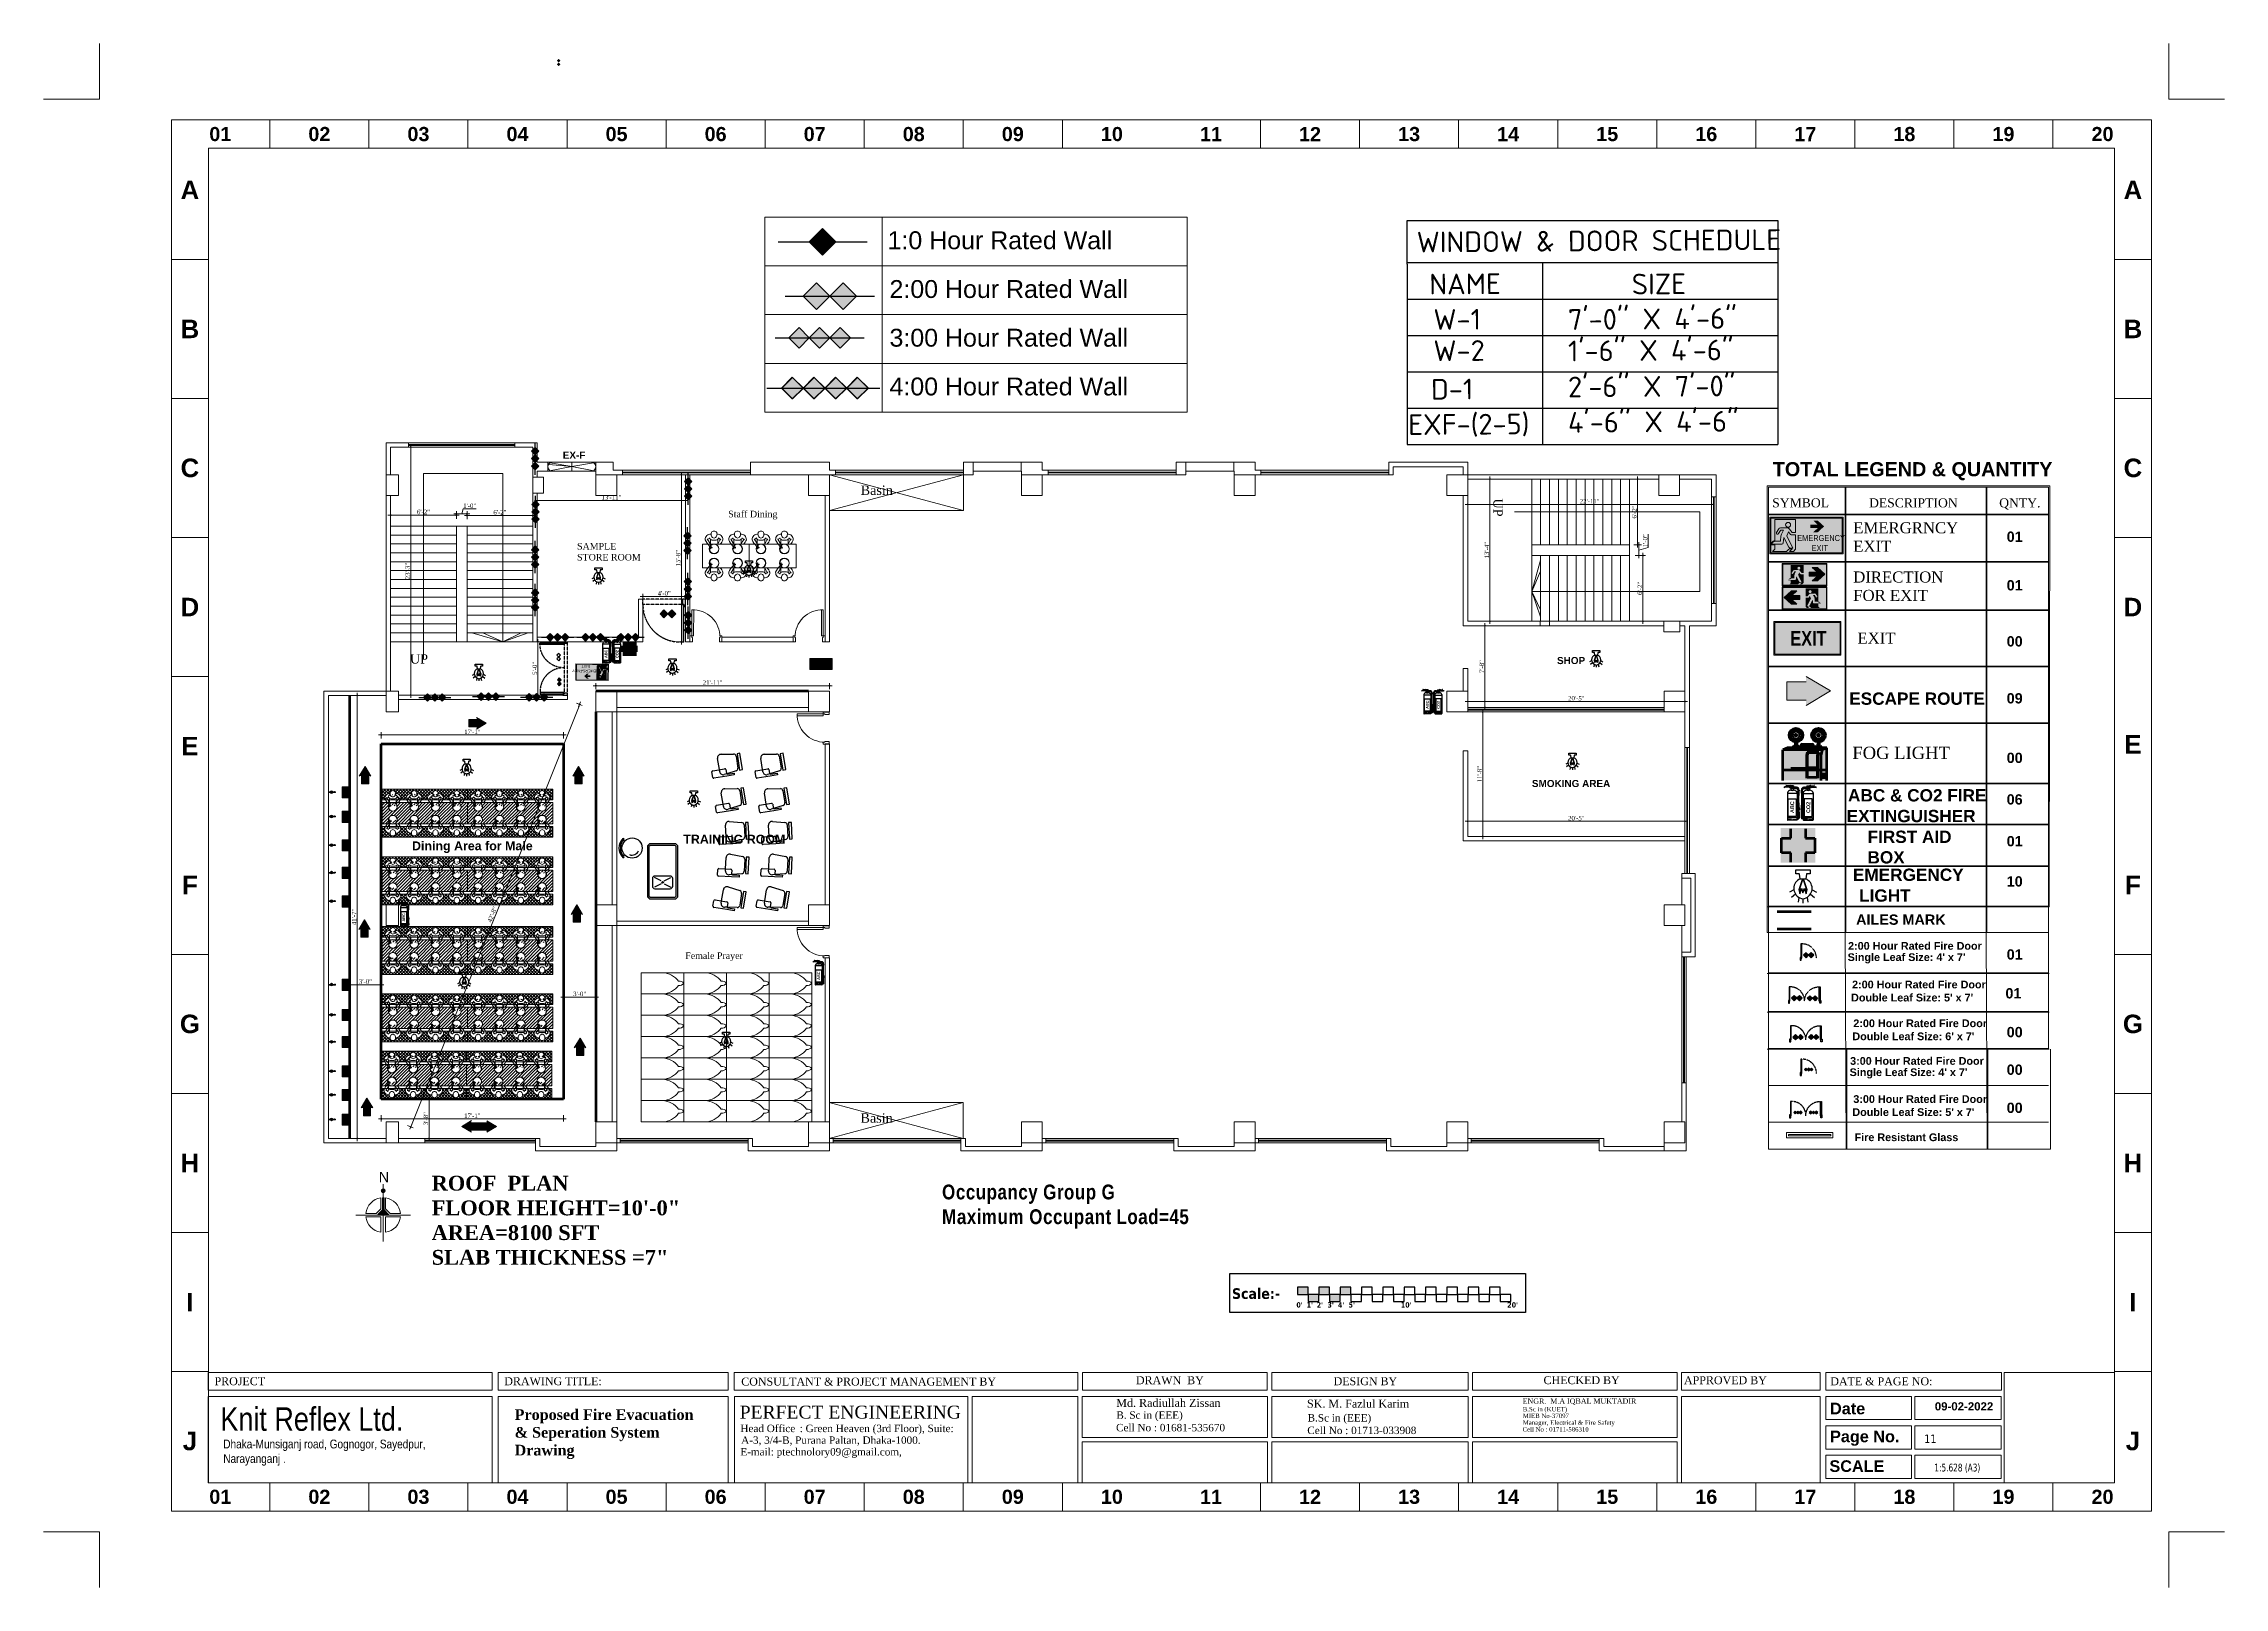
# Model space of a CAD drawing. Header units: inches. Extents: x -250485 to 735580, y -140410 to 288049.
# Drawn here: x 45104 to 47559, y 20685 to 22422 of the extents above; entities that cross this region are included whole.
import ezdxf

# ---------------------------------------------------------------- set-up
doc = ezdxf.new("R2010")
doc.units = ezdxf.units.IN
doc.header["$MEASUREMENT"] = 0
doc.header["$PDMODE"] = 35
doc.linetypes.add('CONTINOUS', pattern=[0])
doc.linetypes.add('DASH', pattern=[0.35, 0.25, -0.1])
doc.layers.get('0').update_dxf_attribs({"lineweight": 0})
doc.layers.get('Defpoints').update_dxf_attribs({"lineweight": 0})
for name, color, linetype in [('-TB', 7, 'Continuous'), ('bp door', 40, 'Continuous'), ('fire rated wall', 7, 'Continuous'), ('FIREACC', 30, 'Continuous'), ('FIX-PLUM', 13, 'Continuous'), ('legend', 7, 'Continuous'), ('OUTSIDE', 253, 'Continuous')]:
    doc.layers.add(name, color=color, linetype=linetype)
for name, color, linetype, lineweight in [('A window', 150, 'Continuous', 0), ('A-Text', 7, 'Continuous', 0), ('AN-TEXT', 251, 'Continuous', 15), ('COLUMN-2', 102, 'Continuous', 0), ('dia sp', 170, 'Continuous', 0), ('DIM 01', 250, 'Continuous', 9), ('DIM.', 251, 'Continuous', 5), ('Dim. Road', 7, 'Continuous', 0), ('DIM_WORKING', 7, 'Continuous', 0), ('DOOR', 222, 'Continuous', 0), ('elev-FRONT', 252, 'Continuous', 30), ('Emergency Light', 251, 'Continuous', 15), ('EPTPP7', 6, 'Continuous', 0), ('evacuation plan', 162, 'Continuous', 13), ('FF-VALVES', 170, 'Continuous', 18), ('HATCH', 252, 'Continuous', 0), ('Inline', 7, 'Continuous', 0), ('Layer1', 134, 'Continuous', 0), ('MAN', 215, 'Continuous', 0), ('Masjid', 222, 'Continuous', 0), ('Outline', 7, 'Continuous', 0), ('Pipe 150 mm', 1, 'Continuous', 25), ('plater', 253, 'Continuous', 25), ('Scale', 7, 'Continuous', 0), ('Scale_Text', 7, 'Continuous', 0), ('sheet', 7, 'Continuous', 15), ('Stair', 171, 'Continuous', 0), ('Stair.', 134, 'Continuous', 9), ('SYMBLE', 86, 'Continuous', 0), ('T-NOTE', 201, 'Continuous', 25), ('Table', 244, 'Continuous', 0), ('TEX', 7, 'Continuous', 0), ('Text', 7, 'Continuous', 0), ('TEXT_TITLEBOX', 7, 'Continuous', 13), ('Titelblk', 7, 'Continuous', 25), ('TITLE', 7, 'Continuous', 20), ('wall', 7, 'Continuous', 0), ('WALL (I)', 7, 'Continuous', 0), ('window', 140, 'Continuous', 0)]:
    doc.layers.add(name, color=color, linetype=linetype, lineweight=lineweight)
doc.styles.add('ARCH', font='times.ttf')
doc.styles.add('arial narrow', font='tahoma.ttf')
doc.styles.add('DIM-3', font='arial.ttf', dxfattribs={"width": 0.8, "height": 6})
doc.styles.add('isop', font='isocpeur.ttf')
doc.styles.add('legend', font='arial.ttf')
doc.styles.add('MONOTEXT', font='txt')
doc.styles.add('MtXpl_Times_New_Roma', font='times.ttf')
doc.styles.add('REG', font='times.ttf')
doc.styles.add('RS', font='arial.ttf')
doc.styles.add('SHT-TEXT-1', font='times.ttf', dxfattribs={"height": 12})
doc.styles.get("Standard").update_dxf_attribs({"font": 'arialbd.ttf', "height": 24})
doc.styles.add('TEXT', font='arial.ttf')
doc.styles.add('Verdana', font='verdana.ttf')
doc.dimstyles.new('Dim-Pres', dxfattribs={"dimtxt": 5.5, "dimasz": 2, "dimexe": 1.5, "dimexo": 1.5, "dimgap": 1, "dimtad": 3, "dimdec": 0, "dimzin": 3, "dimdsep": 46, "dimlunit": 4, "dimtxsty": 'REG', "dimblk": 'point', "dimcen": 2, "dimclrd": 256, "dimclre": 256, "dimclrt": 7, "dimadec": 0, "dimazin": 0, "dimtfac": 0.75, "dimtdec": 0, "dimtmove": 1, "dimatfit": 3, "dimldrblk": 'point', "dimfxl": 0, "dimtolj": 1, "dimtzin": 0, "dimlwd": -1, "dimlwe": -1, "dimarcsym": 1})

msp = doc.modelspace()

# ---------------------------------------------------------------- texts
at = {"layer": '-TB', "lineweight": 0, "insert": (47220.8, 20856.6), "char_height": 9.37, "width": 48.216, "attachment_point": 1, "style": 'arial narrow'}
msp.add_mtext('11', dxfattribs=at)
at = {"color": 7, "attachment_point": 4}
for s, insert, char_height, width in [('{\\fTimes New Roman|b1|i0|c0|p18;ROOF  PLAN\\PFLOOR HEIGHT=10\'-0"\\PAREA=8100 SFT \\PSLAB THICKNESS =7" }', (45540.8, 21097.7), 16.69, 651.895), ('{\\fArial Narrow|b1|i0|c0|p34;\\T1.05;Occupancy Group G\\PMaximum Occupant Load=45\\P\\P\\fStaccato222 BT|b0|i0|c0|p66;\\T1;\\P\\fRomantic|b0|i0|c2|p2;\\H0.5455x;  }', (46115.3, 21075.3), 16.69, 512.592), ('{\\fTimes New Roman|b1|i0|c0|p18;Proposed Fire Evacuation \\P& Seperation System \\PDrawing}', (45634.2, 20857.1), 12, 512.592)]:
    msp.add_mtext(s, dxfattribs=dict(at, insert=insert, char_height=char_height, width=width))
at = {"layer": 'A-Text', "color": 7, "insert": (45487.1, 21140.6), "char_height": 11.7, "attachment_point": 2, "rotation": 180, "style": 'RS'}
msp.add_mtext('N', dxfattribs=at)
at = {"layer": 'AN-TEXT', "lineweight": 25, "attachment_point": 1, "style": 'isop'}
for s, insert, char_height, width in [('{\\fTahoma|b1|i0|c0|p34;\\C7;Scale:-}', (46441.7, 21021.3), 12, 50.548), ("{\\fTahoma|b1|i0|c0|p34;\\C7;0'}", (46514.2, 21005.6), 6, 8.245), ("{\\fTahoma|b1|i0|c0|p34;\\C7;1'}", (46525.7, 21005.6), 6, 8.245), ("{\\fTahoma|b1|i0|c0|p34;\\C7;2'}", (46537.1, 21005.6), 6, 8.245), ("{\\fTahoma|b1|i0|c0|p34;\\C7;3'}", (46549.2, 21005.6), 6, 8.245), ("{\\fTahoma|b1|i0|c0|p34;\\C7;4'}", (46561.1, 21005.6), 6, 8.245), ("{\\fTahoma|b1|i0|c0|p34;\\C7;5'}", (46572.9, 21005.6), 6, 8.245), ("{\\fTahoma|b1|i0|c0|p34;\\C7;10'}", (46631.8, 21005.6), 6, 8.245), ("{\\fTahoma|b1|i0|c0|p34;\\C7;20'}", (46751.6, 21005.6), 6, 8.245)]:
    msp.add_mtext(s, dxfattribs=dict(at, insert=insert, char_height=char_height, width=width))
at = {"layer": 'DIM.', "color": 5, "lineweight": 13, "insert": (45406, 20851.8), "char_height": 26.514, "width": 718.204, "attachment_point": 5, "style": 'TEXT'}
msp.add_mtext('{\\fArial Narrow|b0|i0|c0|p34;Knit Reflex Ltd.\\C256;\\P\\pt9.95235;\\fSwis721 BT|b1|i0|c0|p34;\\C7; }', dxfattribs=at)
at = {"layer": 'evacuation plan', "color": 11, "lineweight": -2, "true_color": 0xf27172, "style": 'MtXpl_Times_New_Roma'}
for s, height, p in [('SYMBOL', 10.16, (47049.8, 21900.2)), ('DESCRIPTION', 10.158, (47158.8, 21900.2)), ('QNTY.', 10.16, (47305.3, 21900.2)), ('EMERGRNCY', 12.46, (47141, 21871)), ('EXIT', 12.46, (47141, 21850.2)), ('DIRECTION', 12.46, (47141, 21815.6)), ('FOR EXIT', 12.46, (47141, 21794.9)), (' EXIT', 12.46, (47141, 21746.8)), ('FOG LIGHT', 13.85, (47140, 21617))]:
    msp.add_text(s, height=height, dxfattribs=at).set_placement(p)
at = {"layer": 'evacuation plan', "color": 11, "lineweight": -2, "true_color": 0xf27172}
for s, height, p in [('01', 11.6, (47313.7, 21861.4)), ('01', 11.6, (47313.7, 21806.7)), ('00', 11.6, (47313.7, 21743.6)), ('ESCAPE ROUTE', 13.849, (47136.5, 21678)), ('09', 11.6, (47313.7, 21679.5)), ('00', 11.6, (47313.7, 21612.5)), ('ABC & CO2 FIRE', 13.849, (47135.1, 21569.2)), ('06', 11.6, (47313.7, 21565.7)), ('EXTINGUISHER', 13.849, (47133.6, 21545.9)), ('FIRST AID', 13.85, (47157.1, 21522.5)), ('01', 11.6, (47313.7, 21518.7)), ('BOX', 13.85, (47157, 21499.4)), ('EMERGENCY', 13.85, (47140.6, 21479.8)), ('10', 11.6, (47313.7, 21473.4)), (' LIGHT', 13.85, (47142.2, 21456.4)), ('AILES MARK', 11.6, (47144.2, 21430.4)), ('2:00 Hour Rated Fire Door', 8.694, (47135.2, 21402.3)), ("Single Leaf Size: 4' x 7'", 8.694, (47134.7, 21389.6)), ('01', 11.6, (47313.7, 21391.2)), ('2:00 Hour Rated Fire Door', 8.694, (47139.7, 21358.8)), ('01', 11.6, (47312.3, 21347.5)), ("Double Leaf Size: 5' x 7'", 8.694, (47138.6, 21344.1)), ("Double Leaf Size: 6' x 7'", 8.694, (47140, 21300.5)), ('2:00 Hour Rated Fire Door', 8.694, (47141.1, 21315.2)), ('00', 11.6, (47313.7, 21303.8)), ("Single Leaf Size: 4' x 7'", 8.694, (47136.9, 21260.1)), ('3:00 Hour Rated Fire Door', 8.694, (47137.5, 21272.8)), ('00', 11.6, (47313.7, 21261.5)), ('3:00 Hour Rated Fire Door', 8.694, (47141.1, 21229.9)), ("Double Leaf Size: 5' x 7'", 8.694, (47140, 21215.2)), ('00', 11.6, (47313.7, 21218.6)), ('Fire Resistant Glass', 8.694, (47142.5, 21186.9))]:
    msp.add_text(s, height=height, dxfattribs=at).set_placement(p)
at = {"layer": 'FF-VALVES', "color": 7, "style": 'arial narrow', "width": 0.8}
msp.add_text('1:5.628 (A3)', height=8.753, dxfattribs=at).set_placement((47232.3, 20815.1))
at = {"layer": 'legend', "style": 'legend'}
for s, p in [('1:0 Hour Rated Wall', (46054, 22190.8)), ('2:00 Hour Rated Wall', (46056.2, 22135.9)), ('3:00 Hour Rated Wall', (46056.2, 22081.1)), ('4:00 Hour Rated Wall', (46056.2, 22026.2))]:
    msp.add_text(s, height=20.107, dxfattribs=at).set_placement(p)
at = {"layer": 'SYMBLE', "color": 7, "ltscale": 30, "char_height": 10.56, "width": 17.425, "attachment_point": 1, "style": 'ARCH'}
for s, insert in [('Basin', (46023.7, 21924.8)), ('UP', (45516.4, 21734.9)), ('Basin', (46023.5, 21218.2))]:
    msp.add_mtext(s, dxfattribs=dict(at, insert=insert))
at = {"layer": 'SYMBLE', "color": 7, "ltscale": 30, "insert": (46746.5, 21910.2), "char_height": 10.56, "width": 17.425, "attachment_point": 1, "rotation": 270, "style": 'ARCH'}
msp.add_mtext('UP', dxfattribs=at)
at = {"layer": 'T-NOTE', "color": 7, "lineweight": -2}
msp.add_text('TOTAL LEGEND & QUANTITY', height=15.903, dxfattribs=at).set_placement((47050.5, 21935.2))
at = {"layer": 'TEX', "color": 7, "lineweight": 0, "ltscale": 5, "transparency": 33554687, "char_height": 8, "width": 99.062, "attachment_point": 8, "style": 'Verdana'}
for s, insert in [('{\\fArial|b1|i0|c0|p34;\\C5;EX-F}', (45701.1, 21955)), ('{\\fArial|b1|i0|c0|p34;\\C5;SHOP}', (46823.4, 21723.7)), ('{\\fArial|b1|i0|c0|p34;\\C5;SMOKING AREA}', (46823.4, 21585.3))]:
    msp.add_mtext(s, dxfattribs=dict(at, insert=insert))
at = {"layer": 'TEX', "color": 7, "ltscale": 30, "width": 135.92, "attachment_point": 1, "style": 'ARCH'}
for s, insert, char_height in [('Staff Dining', (45874.6, 21896.4), 7.392), ('SAMPLE \\PSTORE ROOM', (45704.5, 21860.1), 7.39), ('Female Prayer', (45826.3, 21399.3), 7.392)]:
    msp.add_mtext(s, dxfattribs=dict(at, insert=insert, char_height=char_height))
at = {"layer": 'Text', "color": 7, "char_height": 10, "width": 213.39, "attachment_point": 5}
for s, insert in [('TRAINING ROOM', (45881.5, 21526.7)), ('Dining Area for Male ', (45586.6, 21517.7))]:
    msp.add_mtext(s, dxfattribs=dict(at, insert=insert))
at = {"layer": 'Text', "color": 56, "insert": (45306.3, 20836.3), "char_height": 9.848, "width": 377.517, "attachment_point": 4, "style": 'MONOTEXT'}
msp.add_mtext('{\\fArial Narrow|b0|i0|c0|p34;\\C7;Dhaka-Munsiganj road, Gognogor, Sayedpur, \\PNarayanganj .}', dxfattribs=at)
at = {"layer": 'TEXT_TITLEBOX', "lineweight": 25, "style": 'SHT-TEXT-1'}
for s, height, p in [('PROJECT', 8.92, (45296.4, 20912.2)), ('DRAWING TITLE:', 8.923, (45622.6, 20912.2)), ('CONSULTANT & PROJECT MANAGEMENT BY', 8.923, (45889.3, 20911.8)), ('DRAWN  BY', 8.92, (46333.6, 20913.3)), ('DESIGN BY', 8.92, (46556.1, 20912.2)), ('CHECKED BY', 8.92, (46792.4, 20913.4)), ('APPROVED BY', 8.923, (46950.5, 20913.3)), ('DATE & PAGE NO:', 8.923, (47115.2, 20912.1)), ('Md. Radiullah Zissan', 8.997, (46311.4, 20887.8)), ('SK. M. Fazlul Karim', 8.997, (46526.1, 20886.9)), ('ENGR.  M.A IQBAL MUKTADIR', 5.865, (46768.9, 20891.4)), ('B. Sc in (EEE)', 8.331, (46311.5, 20874.4)), ('Cell No : 01681-535670', 8.331, (46311.2, 20860.3)), ('Cell No : 01713-033908', 8.331, (46526.5, 20857.2)), ('B.Sc in (EEE)', 8.331, (46526.8, 20871.3)), ('B.Sc in (KUET)', 4.998, (46769, 20882.7)), ('MIEB No-37097', 4.998, (46769, 20875.2)), ('Manager, Electrical & Fire Safety', 4.998, (46769, 20867.6)), ('Cell No : 01711-586310', 4.998, (46768.8, 20860))]:
    msp.add_text(s, height=height, dxfattribs=at).set_placement(p)
at = {"layer": 'TEXT_TITLEBOX', "lineweight": 25}
for s, height, p in [('Date', 13.06, (47114.9, 20879.4)), ('09-02-2022', 9.21, (47232.8, 20883.8)), ('Page No.', 13.06, (47114.9, 20848))]:
    msp.add_text(s, height=height, dxfattribs=at).set_placement(p)
at = {"layer": 'TEXT_TITLEBOX', "color": 1, "lineweight": 25, "style": 'SHT-TEXT-1'}
msp.add_text('PERFECT ENGINEERING', height=14.578, dxfattribs=at).set_placement((45887.6, 20874.6))
at = {"layer": 'TEXT_TITLEBOX', "color": 7, "lineweight": 25, "style": 'SHT-TEXT-1'}
for s, p in [('Head Office', (45888.3, 20859.4)), (': Green Heaven (3rd Floor), Suite:', (45955.1, 20859.4)), ('E-mail: ptechnolory09@gmail.com,', (45888.3, 20833.1)), ('A-3, 3/4-B, Purana Paltan, Dhaka-1000.', (45889.2, 20846.2))]:
    msp.add_text(s, height=8.33, dxfattribs=at).set_placement(p)
at = {"layer": 'TEXT_TITLEBOX', "color": 1, "lineweight": 25}
msp.add_text('SCALE', height=13.06, dxfattribs=at).set_placement((47114.2, 20814.6))

# ---------------------------------------------------------------- blocks, each defined once
blk = doc.blocks.new('J')
at = {"layer": 'Masjid'}
blk.add_lwpolyline([(-12, 0), (12, 0), (12, 48), (-12, 48)], close=True, dxfattribs=at)
for points in [[(-2.3, 42, 0.22816), (-12, 24, -0.061948)], [(0, 48, 0.250732), (-2.3, 42, -0.982957)], [(0, 48, -0.250732), (2.3, 42, 0.982957)], [(2.3, 42, -0.22816), (12, 24, 0.061948)]]:
    blk.add_lwpolyline(points, format="xyb", dxfattribs=at)
blk = doc.blocks.new('TGH')
at = {"layer": 'Stair', "linetype": 'Continuous'}
for p, q in [((67647.3, -30194.2), (67645.9, -30194.2)), ((67647.3, -30194.7), (67645.9, -30194.7)), ((67647.9, -30194.2), (67647.6, -30194.2)), ((67647.9, -30194.7), (67647.6, -30194.7)), ((67649, -30194.2), (67648.7, -30194.2)), ((67649, -30194.7), (67648.7, -30194.7)), ((67650.5, -30194.2), (67649.3, -30194.2)), ((67650.5, -30194.7), (67649.3, -30194.7))]:
    blk.add_line(p, q, dxfattribs=at)
for radius in [1, 0.75]:
    blk.add_circle((67648.3, -30194.4), radius, dxfattribs=at)
for centre, radius, start, end in [((67648.3, -30194.4), 0.5, 32.1546, 147.8454), ((67648.3, -30194.4), 0.5, 212.1546, 327.8454), ((67650.8, -30194.4), 0.375, 225.203, 134.797)]:
    blk.add_arc(centre, radius, start, end, dxfattribs=at)
blk = doc.blocks.new('A$C09397776')
at = {"layer": 'Dim. Road'}
h = blk.add_hatch(dxfattribs=at)
h.set_pattern_fill('ANSI37', color=256, scale=20, style=0)
h.set_pattern_definition([(315, (-26359.0478, -17857.6796), (-1.76776695, -1.76776695), []), (225, (-26359.0478, -17857.6796), (-1.76776695, 1.76776695), [])])
edge = h.paths.add_edge_path()
edge.add_ellipse((-15.6, 43.9), major_axis=(-3.82, -3.82), ratio=1, start_angle=219.0824, end_angle=316.9645)
edge.add_ellipse((-4.8, 50.1), major_axis=(12.3, -12.3), ratio=1, start_angle=246.4687, end_angle=252.5457)
edge.add_line((-20.3, 42), (-27.8, 42))
edge.add_ellipse((-43.2, 50.1), major_axis=(-12.3, -12.3), ratio=1, start_angle=107.4543, end_angle=113.5313)
edge.add_ellipse((-32.4, 43.9), major_axis=(3.82, -3.82), ratio=1, start_angle=43.0355, end_angle=141.2748)
edge.add_ellipse((-36, 49.5), major_axis=(2.16, -2.16), ratio=1, start_angle=40.6729, end_angle=229.2597)
edge.add_ellipse((-39.6, 43.9), major_axis=(-3.82, -3.82), ratio=1, start_angle=219.0824, end_angle=316.9645)
edge.add_ellipse((-28.8, 50.1), major_axis=(12.3, -12.3), ratio=1, start_angle=246.4687, end_angle=252.5457)
edge.add_line((-44.3, 42), (-51.8, 42))
edge.add_ellipse((-67.2, 50.1), major_axis=(-12.3, -12.3), ratio=1, start_angle=107.4543, end_angle=113.5313)
edge.add_ellipse((-56.4, 43.9), major_axis=(3.82, -3.82), ratio=1, start_angle=43.0355, end_angle=141.2748)
edge.add_ellipse((-60, 49.5), major_axis=(2.16, -2.16), ratio=1, start_angle=40.6729, end_angle=229.2597)
edge.add_ellipse((-63.6, 43.9), major_axis=(-3.82, -3.82), ratio=1, start_angle=219.0824, end_angle=316.9645)
edge.add_ellipse((-52.8, 50.1), major_axis=(12.3, -12.3), ratio=1, start_angle=246.4687, end_angle=252.5457)
edge.add_line((-68.3, 42), (-75.8, 42))
edge.add_ellipse((-91.2, 50.1), major_axis=(-12.3, -12.3), ratio=1, start_angle=107.4543, end_angle=113.5313)
edge.add_ellipse((-80.4, 43.9), major_axis=(3.82, -3.82), ratio=1, start_angle=43.0355, end_angle=141.2748)
edge.add_ellipse((-84, 49.5), major_axis=(2.16, -2.16), ratio=1, start_angle=40.6729, end_angle=229.2597)
edge.add_ellipse((-87.6, 43.9), major_axis=(-3.82, -3.82), ratio=1, start_angle=219.0824, end_angle=316.9645)
edge.add_ellipse((-76.8, 50.1), major_axis=(12.3, -12.3), ratio=1, start_angle=246.4687, end_angle=252.5457)
edge.add_line((-92.3, 42), (-96, 42))
edge.add_line((-96, 42), (-96, 54))
edge.add_line((-96, 54), (0, 54))
edge.add_line((0, 54), (0, 42))
edge.add_line((0, 42), (-3.8, 42))
edge.add_ellipse((-19.2, 50.1), major_axis=(-12.3, -12.3), ratio=1, start_angle=107.4543, end_angle=113.5313)
edge.add_ellipse((-8.4, 43.9), major_axis=(3.82, -3.82), ratio=1, start_angle=43.0355, end_angle=141.2748)
edge.add_ellipse((-12, 49.5), major_axis=(2.16, -2.16), ratio=1, start_angle=40.6729, end_angle=229.2597)
h = blk.add_hatch(dxfattribs=at)
h.set_pattern_fill('ANSI31', color=256, scale=20, style=0)
h.set_pattern_definition([(45, (-26359.0478, 17911.6796), (-1.76776695, 1.76776695), [])])
edge = h.paths.add_edge_path()
edge.add_arc((-36, 19.8), 4.79, -45.8442, 0, ccw=False)
edge.add_ellipse((-16.1, 21), major_axis=(-12.1, 12.1), ratio=1, start_angle=60.5591, end_angle=65.3175)
edge.add_line((-32.2, 15), (-12, 15))
edge.add_arc((-12, 19.8), 4.79, 180, 270, ccw=False)
edge.add_arc((-12, 19.8), 4.79, 0, 180, ccw=False)
edge.add_arc((-12, 19.8), 4.79, -45.8442, 0, ccw=False)
edge.add_ellipse((7.9, 21), major_axis=(-12.1, 12.1), ratio=1, start_angle=60.5591, end_angle=65.3175)
edge.add_line((-8.2, 15), (0, 15))
edge.add_line((0, 15), (0, 39))
edge.add_line((0, 39), (-8.2, 39))
edge.add_ellipse((7.9, 33), major_axis=(-12.1, -12.1), ratio=1, start_angle=294.6825, end_angle=298.6651)
edge.add_arc((-12, 34.2), 5, 26.8805, 47.102, ccw=False)
edge.add_ellipse((-6.5, 36.6), major_axis=(-0.744, -0.744), ratio=1, start_angle=276.8864, end_angle=321.7483)
edge.add_ellipse((-9.3, 35.8), major_axis=(1.33, -1.33), ratio=1, start_angle=61.2769, end_angle=68.4798, ccw=False)
edge.add_ellipse((-9.3, 35.8), major_axis=(1.33, -1.33), ratio=1, start_angle=38.1943, end_angle=61.2769)
edge.add_arc((-12, 34.2), 5, 0, 24.7981, ccw=False)
edge.add_arc((-12, 34.2), 5, -180, 0, ccw=False)
edge.add_arc((-12, 34.2), 5, 106.4966, 180, ccw=False)
edge.add_line((-13.4, 39), (-15.8, 39))
edge.add_line((-15.8, 39), (-32.2, 39))
edge.add_ellipse((-16.1, 33), major_axis=(-12.1, -12.1), ratio=1, start_angle=294.6825, end_angle=298.6651)
edge.add_arc((-36, 34.2), 5, 26.8805, 47.102, ccw=False)
edge.add_ellipse((-30.5, 36.6), major_axis=(-0.744, -0.744), ratio=1, start_angle=276.8864, end_angle=321.7483)
edge.add_ellipse((-33.3, 35.8), major_axis=(1.33, -1.33), ratio=1, start_angle=61.2769, end_angle=68.4798, ccw=False)
edge.add_ellipse((-33.3, 35.8), major_axis=(1.33, -1.33), ratio=1, start_angle=38.1943, end_angle=61.2769)
edge.add_arc((-36, 34.2), 5, 0, 24.7981, ccw=False)
edge.add_arc((-36, 34.2), 5, -180, 0, ccw=False)
edge.add_arc((-36, 34.2), 5, 106.4966, 180, ccw=False)
edge.add_line((-37.4, 39), (-39.8, 39))
edge.add_line((-39.8, 39), (-56.2, 39))
edge.add_ellipse((-40.1, 33), major_axis=(-12.1, -12.1), ratio=1, start_angle=294.6825, end_angle=298.6651)
edge.add_arc((-60, 34.2), 5, 26.8805, 47.102, ccw=False)
edge.add_ellipse((-54.5, 36.6), major_axis=(-0.744, -0.744), ratio=1, start_angle=276.8864, end_angle=321.7483)
edge.add_ellipse((-57.3, 35.8), major_axis=(1.33, -1.33), ratio=1, start_angle=61.2769, end_angle=68.4798, ccw=False)
edge.add_ellipse((-57.3, 35.8), major_axis=(1.33, -1.33), ratio=1, start_angle=38.1943, end_angle=61.2769)
edge.add_arc((-60, 34.2), 5, 0, 24.7981, ccw=False)
edge.add_arc((-60, 34.2), 5, -180, 0, ccw=False)
edge.add_arc((-60, 34.2), 5, 106.4966, 180, ccw=False)
edge.add_line((-61.4, 39), (-63.8, 39))
edge.add_line((-63.8, 39), (-80.2, 39))
edge.add_ellipse((-64.1, 33), major_axis=(-12.1, -12.1), ratio=1, start_angle=294.6825, end_angle=298.6651)
edge.add_arc((-84, 34.2), 5, 26.8805, 47.102, ccw=False)
edge.add_ellipse((-78.5, 36.6), major_axis=(-0.744, -0.744), ratio=1, start_angle=276.8864, end_angle=321.7483)
edge.add_ellipse((-81.3, 35.8), major_axis=(1.33, -1.33), ratio=1, start_angle=61.2769, end_angle=68.4798, ccw=False)
edge.add_ellipse((-81.3, 35.8), major_axis=(1.33, -1.33), ratio=1, start_angle=38.1943, end_angle=61.2769)
edge.add_arc((-84, 34.2), 5, 0, 24.7981, ccw=False)
edge.add_arc((-84, 34.2), 5, -180, 0, ccw=False)
edge.add_arc((-84, 34.2), 5, 106.4966, 180, ccw=False)
edge.add_line((-85.4, 39), (-87.8, 39))
edge.add_line((-87.8, 39), (-96, 39))
edge.add_line((-96, 39), (-96, 15))
edge.add_line((-96, 15), (-84, 15))
edge.add_arc((-84, 19.8), 4.79, 180, 270, ccw=False)
edge.add_arc((-84, 19.8), 4.79, 0, 180, ccw=False)
edge.add_arc((-84, 19.8), 4.79, -45.8442, 0, ccw=False)
edge.add_ellipse((-64.1, 21), major_axis=(-12.1, 12.1), ratio=1, start_angle=60.5591, end_angle=65.3175)
edge.add_line((-80.2, 15), (-60, 15))
edge.add_arc((-60, 19.8), 4.79, 180, 270, ccw=False)
edge.add_arc((-60, 19.8), 4.79, 0, 180, ccw=False)
edge.add_arc((-60, 19.8), 4.79, -45.8442, 0, ccw=False)
edge.add_ellipse((-40.1, 21), major_axis=(-12.1, 12.1), ratio=1, start_angle=60.5591, end_angle=65.3175)
edge.add_line((-56.2, 15), (-36, 15))
edge.add_arc((-36, 19.8), 4.79, 180, 270, ccw=False)
edge.add_arc((-36, 19.8), 4.79, 0, 180, ccw=False)
h = blk.add_hatch(color=256, dxfattribs=at)
edge = h.paths.add_edge_path(flags=16)
edge.add_arc((-84, 34.2), 4.79, 0, 360)
edge = h.paths.add_edge_path()
edge.add_arc((-84, 34.2), 5, 0, 360)
h = blk.add_hatch(color=256, dxfattribs=at)
edge = h.paths.add_edge_path(flags=16)
edge.add_arc((-84, 19.8), 4.79, 0, 360)
edge = h.paths.add_edge_path()
edge.add_arc((-84, 19.8), 5, 0, 360)
h = blk.add_hatch(color=256, dxfattribs=at)
edge = h.paths.add_edge_path(flags=16)
edge.add_arc((-60, 34.2), 4.79, 0, 360)
edge = h.paths.add_edge_path()
edge.add_arc((-60, 34.2), 5, 0, 360)
h = blk.add_hatch(color=256, dxfattribs=at)
edge = h.paths.add_edge_path(flags=16)
edge.add_arc((-60, 19.8), 4.79, 0, 360)
edge = h.paths.add_edge_path()
edge.add_arc((-60, 19.8), 5, 0, 360)
h = blk.add_hatch(color=256, dxfattribs=at)
edge = h.paths.add_edge_path(flags=16)
edge.add_arc((-36, 34.2), 4.79, 0, 360)
edge = h.paths.add_edge_path()
edge.add_arc((-36, 34.2), 5, 0, 360)
h = blk.add_hatch(color=256, dxfattribs=at)
edge = h.paths.add_edge_path(flags=16)
edge.add_arc((-36, 19.8), 4.79, 0, 360)
edge = h.paths.add_edge_path()
edge.add_arc((-36, 19.8), 5, 0, 360)
h = blk.add_hatch(color=256, dxfattribs=at)
edge = h.paths.add_edge_path(flags=16)
edge.add_arc((-12, 34.2), 4.79, 0, 360)
edge = h.paths.add_edge_path()
edge.add_arc((-12, 34.2), 5, 0, 360)
h = blk.add_hatch(color=256, dxfattribs=at)
edge = h.paths.add_edge_path(flags=16)
edge.add_arc((-12, 19.8), 4.79, 0, 360)
edge = h.paths.add_edge_path()
edge.add_arc((-12, 19.8), 5, 0, 360)
h = blk.add_hatch(dxfattribs=at)
h.set_pattern_fill('ANSI37', color=256, scale=20, style=0)
h.set_pattern_definition([(45, (-26359.0478, 17911.6796), (-1.76776695, 1.76776695), []), (135, (-26359.0478, 17911.6796), (-1.76776695, -1.76776695), [])])
edge = h.paths.add_edge_path()
edge.add_ellipse((-15.6, 10.1), major_axis=(-3.82, 3.82), ratio=1, start_angle=43.0355, end_angle=140.9176, ccw=False)
edge.add_ellipse((-4.8, 3.9), major_axis=(12.3, 12.3), ratio=1, start_angle=107.4543, end_angle=113.5313, ccw=False)
edge.add_line((-20.3, 12), (-27.8, 12))
edge.add_ellipse((-43.2, 3.9), major_axis=(-12.3, 12.3), ratio=1, start_angle=246.4687, end_angle=252.5457, ccw=False)
edge.add_ellipse((-32.4, 10.1), major_axis=(3.82, 3.82), ratio=1, start_angle=218.7252, end_angle=316.9645, ccw=False)
edge.add_ellipse((-36, 4.5), major_axis=(2.16, 2.16), ratio=1, start_angle=130.7403, end_angle=319.3271, ccw=False)
edge.add_ellipse((-39.6, 10.1), major_axis=(-3.82, 3.82), ratio=1, start_angle=43.0355, end_angle=140.9176, ccw=False)
edge.add_ellipse((-28.8, 3.9), major_axis=(12.3, 12.3), ratio=1, start_angle=107.4543, end_angle=113.5313, ccw=False)
edge.add_line((-44.3, 12), (-51.8, 12))
edge.add_ellipse((-67.2, 3.9), major_axis=(-12.3, 12.3), ratio=1, start_angle=246.4687, end_angle=252.5457, ccw=False)
edge.add_ellipse((-56.4, 10.1), major_axis=(3.82, 3.82), ratio=1, start_angle=218.7252, end_angle=316.9645, ccw=False)
edge.add_ellipse((-60, 4.5), major_axis=(2.16, 2.16), ratio=1, start_angle=130.7403, end_angle=319.3271, ccw=False)
edge.add_ellipse((-63.6, 10.1), major_axis=(-3.82, 3.82), ratio=1, start_angle=43.0355, end_angle=140.9176, ccw=False)
edge.add_ellipse((-52.8, 3.9), major_axis=(12.3, 12.3), ratio=1, start_angle=107.4543, end_angle=113.5313, ccw=False)
edge.add_line((-68.3, 12), (-75.8, 12))
edge.add_ellipse((-91.2, 3.9), major_axis=(-12.3, 12.3), ratio=1, start_angle=246.4687, end_angle=252.5457, ccw=False)
edge.add_ellipse((-80.4, 10.1), major_axis=(3.82, 3.82), ratio=1, start_angle=218.7252, end_angle=316.9645, ccw=False)
edge.add_ellipse((-84, 4.5), major_axis=(2.16, 2.16), ratio=1, start_angle=130.7403, end_angle=319.3271, ccw=False)
edge.add_ellipse((-87.6, 10.1), major_axis=(-3.82, 3.82), ratio=1, start_angle=43.0355, end_angle=140.9176, ccw=False)
edge.add_ellipse((-76.8, 3.9), major_axis=(12.3, 12.3), ratio=1, start_angle=107.4543, end_angle=113.5313, ccw=False)
edge.add_line((-92.3, 12), (-96, 12))
edge.add_line((-96, 12), (-96, 0))
edge.add_line((-96, 0), (0, 0))
edge.add_line((0, 0), (0, 12))
edge.add_line((0, 12), (-3.8, 12))
edge.add_ellipse((-19.2, 3.9), major_axis=(-12.3, 12.3), ratio=1, start_angle=246.4687, end_angle=252.5457, ccw=False)
edge.add_ellipse((-8.4, 10.1), major_axis=(3.82, 3.82), ratio=1, start_angle=218.7252, end_angle=316.9645, ccw=False)
edge.add_ellipse((-12, 4.5), major_axis=(2.16, 2.16), ratio=1, start_angle=130.7403, end_angle=319.3271, ccw=False)
for centre, radius in [((-84, 34.2), 5), ((-84, 19.8), 5), ((-84, 34.2), 4.79), ((-84, 19.8), 4.79), ((-60, 34.2), 5), ((-60, 19.8), 5), ((-60, 34.2), 4.79), ((-60, 19.8), 4.79), ((-36, 34.2), 5), ((-36, 19.8), 5), ((-36, 34.2), 4.79), ((-36, 19.8), 4.79), ((-12, 34.2), 5), ((-12, 19.8), 5), ((-12, 34.2), 4.79), ((-12, 19.8), 4.79)]:
    blk.add_circle(centre, radius, dxfattribs=at)
at = {"layer": 'MAN'}
for p, q in [((-87.8, 44.1), (-87.8, 39)), ((-87.8, 39), (-80.2, 39)), ((-81.8, 43.3), (-86.2, 43.3)), ((-80.2, 44.1), (-80.2, 39)), ((-63.8, 44.1), (-63.8, 39)), ((-63.8, 39), (-56.2, 39)), ((-57.8, 43.3), (-62.2, 43.3)), ((-56.2, 44.1), (-56.2, 39)), ((-39.8, 44.1), (-39.8, 39)), ((-39.8, 39), (-32.2, 39)), ((-33.8, 43.3), (-38.2, 43.3)), ((-32.2, 44.1), (-32.2, 39)), ((-15.8, 44.1), (-15.8, 39)), ((-15.8, 39), (-8.2, 39)), ((-9.8, 43.3), (-14.2, 43.3)), ((-8.2, 44.1), (-8.2, 39)), ((-87.8, 15), (-80.2, 15)), ((-87.8, 9.9), (-87.8, 15)), ((-81.8, 10.7), (-86.2, 10.7)), ((-80.2, 9.9), (-80.2, 15)), ((-63.8, 15), (-56.2, 15)), ((-63.8, 9.9), (-63.8, 15)), ((-57.8, 10.7), (-62.2, 10.7)), ((-56.2, 9.9), (-56.2, 15)), ((-39.8, 15), (-32.2, 15)), ((-39.8, 9.9), (-39.8, 15)), ((-33.8, 10.7), (-38.2, 10.7)), ((-32.2, 9.9), (-32.2, 15)), ((-15.8, 15), (-8.2, 15)), ((-15.8, 9.9), (-15.8, 15)), ((-9.8, 10.7), (-14.2, 10.7)), ((-8.2, 9.9), (-8.2, 15))]:
    blk.add_line(p, q, dxfattribs=at)
for centre, major_axis, ratio, start_param, end_param in [((-87.6, 43.9), (-3.82, -3.82), 1, 3.82371, 5.532074), ((-84, 49.5), (2.16, -2.16), 1, 0.709876, 4.001337), ((-84, 49.2), (0, -3.84), 0.793116, 4.700072, 7.865366), ((-80.4, 43.9), (3.82, -3.82), 1, 0.751111, 2.465711), ((-63.6, 43.9), (-3.82, -3.82), 1, 3.82371, 5.532074), ((-60, 49.5), (2.16, -2.16), 1, 0.709876, 4.001337), ((-60, 49.2), (0, -3.84), 0.793116, 4.700072, 7.865366), ((-56.4, 43.9), (3.82, -3.82), 1, 0.751111, 2.465711), ((-39.6, 43.9), (-3.82, -3.82), 1, 3.82371, 5.532074), ((-36, 49.5), (2.16, -2.16), 1, 0.709876, 4.001337), ((-36, 49.2), (0, -3.84), 0.793116, 4.700072, 7.865366), ((-32.4, 43.9), (3.82, -3.82), 1, 0.751111, 2.465711), ((-15.6, 43.9), (-3.82, -3.82), 1, 3.82371, 5.532074), ((-12, 49.5), (2.16, -2.16), 1, 0.709876, 4.001337), ((-12, 49.2), (0, -3.84), 0.793116, 4.700072, 7.865366), ((-8.4, 43.9), (3.82, -3.82), 1, 0.751111, 2.465711), ((-76.8, 50.1), (12.3, -12.3), 1, 4.301691, 4.614374), ((-90.4, 45.9), (1.22, -1.22), 1, -1.062111, 0.491791), ((-103.9, 33), (-12.1, -12.1), 1, 2.710803, 3.070957), ((-85.5, 46.8), (2.55, -2.55), 1, 4.318577, 5.280384), ((-81.7, 35.5), (0.22, -0.22), 1, 2.89849, 5.711491), ((-82.5, 46.8), (-2.55, -2.55), 1, 1.002801, 1.964608), ((-83.7, 38.2), (-2.19, -2.19), 1, 1.4453, 2.06492), ((-78, 31.9), (-3.42, -3.42), 1, 4.442782, 4.759624), ((-64.1, 33), (-12.1, -12.1), 1, 4.783025, 5.247189), ((-81.7, 35.5), (-1.01, -1.01), 1, 1.590737, 2.798433), ((-80.4, 34.5), (-0.213, -0.213), 1, 5.292819, 8.027029), ((-81.3, 35.8), (1.33, -1.33), 1, -0.129837, 1.195198), ((-78.5, 36.6), (-0.744, -0.744), 1, 4.832579, 5.615568), ((-91.2, 50.1), (-12.3, -12.3), 1, 1.534761, 1.981495), ((-77.6, 45.9), (-1.22, -1.22), 1, 5.791394, 7.345296), ((-52.8, 50.1), (12.3, -12.3), 1, 4.301691, 4.614374), ((-66.4, 45.9), (1.22, -1.22), 1, -1.062111, 0.491791), ((-79.9, 33), (-12.1, -12.1), 1, 2.710803, 3.070957), ((-61.5, 46.8), (2.55, -2.55), 1, 4.318577, 5.280384), ((-57.7, 35.5), (0.22, -0.22), 1, 2.89849, 5.711491), ((-58.5, 46.8), (-2.55, -2.55), 1, 1.002801, 1.964608), ((-59.7, 38.2), (-2.19, -2.19), 1, 1.4453, 2.06492), ((-54, 31.9), (-3.42, -3.42), 1, 4.442782, 4.759624), ((-40.1, 33), (-12.1, -12.1), 1, 4.783025, 5.247189), ((-57.7, 35.5), (-1.01, -1.01), 1, 1.590737, 2.798433), ((-56.4, 34.5), (-0.213, -0.213), 1, 5.292819, 8.027029), ((-57.3, 35.8), (1.33, -1.33), 1, -0.129837, 1.195198), ((-54.5, 36.6), (-0.744, -0.744), 1, 4.832579, 5.615568), ((-67.2, 50.1), (-12.3, -12.3), 1, 1.534761, 1.981495), ((-53.6, 45.9), (-1.22, -1.22), 1, 5.791394, 7.345296), ((-28.8, 50.1), (12.3, -12.3), 1, 4.301691, 4.614374), ((-42.4, 45.9), (1.22, -1.22), 1, -1.062111, 0.491791), ((-55.9, 33), (-12.1, -12.1), 1, 2.710803, 3.070957), ((-37.5, 46.8), (2.55, -2.55), 1, 4.318577, 5.280384), ((-33.7, 35.5), (0.22, -0.22), 1, 2.89849, 5.711491), ((-34.5, 46.8), (-2.55, -2.55), 1, 1.002801, 1.964608), ((-35.7, 38.2), (-2.19, -2.19), 1, 1.4453, 2.06492), ((-30, 31.9), (-3.42, -3.42), 1, 4.442782, 4.759624), ((-16.1, 33), (-12.1, -12.1), 1, 4.783025, 5.247189), ((-33.7, 35.5), (-1.01, -1.01), 1, 1.590737, 2.798433), ((-32.4, 34.5), (-0.213, -0.213), 1, 5.292819, 8.027029), ((-33.3, 35.8), (1.33, -1.33), 1, -0.129837, 1.195198), ((-30.5, 36.6), (-0.744, -0.744), 1, 4.832579, 5.615568), ((-43.2, 50.1), (-12.3, -12.3), 1, 1.534761, 1.981495), ((-29.6, 45.9), (-1.22, -1.22), 1, 5.791394, 7.345296), ((-4.8, 50.1), (12.3, -12.3), 1, 4.301691, 4.614374), ((-18.4, 45.9), (1.22, -1.22), 1, -1.062111, 0.491791), ((-31.9, 33), (-12.1, -12.1), 1, 2.710803, 3.070957), ((-13.5, 46.8), (2.55, -2.55), 1, 4.318577, 5.280384), ((-9.7, 35.5), (0.22, -0.22), 1, 2.89849, 5.711491), ((-10.5, 46.8), (-2.55, -2.55), 1, 1.002801, 1.964608), ((-11.7, 38.2), (-2.19, -2.19), 1, 1.4453, 2.06492), ((-6, 31.9), (-3.42, -3.42), 1, 4.442782, 4.759624), ((7.9, 33), (-12.1, -12.1), 1, 4.783025, 5.247189), ((-9.7, 35.5), (-1.01, -1.01), 1, 1.590737, 2.798433), ((-8.4, 34.5), (-0.213, -0.213), 1, 5.292819, 8.027029), ((-9.3, 35.8), (1.33, -1.33), 1, -0.129837, 1.195198), ((-6.5, 36.6), (-0.744, -0.744), 1, 4.832579, 5.615568), ((-19.2, 50.1), (-12.3, -12.3), 1, 1.534761, 1.981495), ((-5.6, 45.9), (-1.22, -1.22), 1, 5.791394, 7.345296)]:
    blk.add_ellipse(centre, major_axis=major_axis, ratio=ratio, start_param=start_param, end_param=end_param, dxfattribs=at)
at = {"layer": 'MAN', "extrusion": (0, 0, -1)}
for centre, major_axis, ratio, start_param, end_param in [((-87.6, 10.1), (-3.82, 3.82), 1, 3.82371, 5.532074), ((-76.8, 3.9), (12.3, 12.3), 1, 4.301691, 4.614374), ((-103.9, 21), (-12.1, 12.1), 1, 2.710803, 3.070957), ((-90.4, 8.1), (1.22, 1.22), 1, -1.062111, 0.491791), ((-85.5, 7.2), (2.55, 2.55), 1, 4.318577, 5.280384), ((-84, 4.8), (0, 3.84), 0.793116, 4.700072, 7.865366), ((-84, 4.5), (2.16, 2.16), 1, 0.709876, 4.001337), ((-81.7, 18.5), (0.22, 0.22), 1, 2.89849, 5.711491), ((-83.7, 15.8), (-2.19, 2.19), 1, 1.4453, 2.06492), ((-82.5, 7.2), (-2.55, 2.55), 1, 1.002801, 1.964608), ((-78, 22.1), (-3.42, 3.42), 1, 4.442782, 4.759624), ((-80.4, 10.1), (3.82, 3.82), 1, 0.751111, 2.465711), ((-64.1, 21), (-12.1, 12.1), 1, 4.783025, 5.247189), ((-80.4, 19.5), (-0.213, 0.213), 1, 5.292819, 8.027029), ((-81.7, 18.5), (-1.01, 1.01), 1, 1.590737, 2.798433), ((-81.3, 18.2), (1.33, 1.33), 1, -0.129837, 1.195198), ((-78.5, 17.4), (-0.744, 0.744), 1, 4.832579, 5.615568), ((-91.2, 3.9), (-12.3, 12.3), 1, 1.534761, 1.981495), ((-77.6, 8.1), (-1.22, 1.22), 1, 5.791394, 7.345296), ((-63.6, 10.1), (-3.82, 3.82), 1, 3.82371, 5.532074), ((-52.8, 3.9), (12.3, 12.3), 1, 4.301691, 4.614374), ((-79.9, 21), (-12.1, 12.1), 1, 2.710803, 3.070957), ((-66.4, 8.1), (1.22, 1.22), 1, -1.062111, 0.491791), ((-61.5, 7.2), (2.55, 2.55), 1, 4.318577, 5.280384), ((-60, 4.8), (0, 3.84), 0.793116, 4.700072, 7.865366), ((-60, 4.5), (2.16, 2.16), 1, 0.709876, 4.001337), ((-57.7, 18.5), (0.22, 0.22), 1, 2.89849, 5.711491), ((-59.7, 15.8), (-2.19, 2.19), 1, 1.4453, 2.06492), ((-58.5, 7.2), (-2.55, 2.55), 1, 1.002801, 1.964608), ((-54, 22.1), (-3.42, 3.42), 1, 4.442782, 4.759624), ((-56.4, 10.1), (3.82, 3.82), 1, 0.751111, 2.465711), ((-40.1, 21), (-12.1, 12.1), 1, 4.783025, 5.247189), ((-56.4, 19.5), (-0.213, 0.213), 1, 5.292819, 8.027029), ((-57.7, 18.5), (-1.01, 1.01), 1, 1.590737, 2.798433), ((-57.3, 18.2), (1.33, 1.33), 1, -0.129837, 1.195198), ((-54.5, 17.4), (-0.744, 0.744), 1, 4.832579, 5.615568), ((-67.2, 3.9), (-12.3, 12.3), 1, 1.534761, 1.981495), ((-53.6, 8.1), (-1.22, 1.22), 1, 5.791394, 7.345296), ((-39.6, 10.1), (-3.82, 3.82), 1, 3.82371, 5.532074), ((-28.8, 3.9), (12.3, 12.3), 1, 4.301691, 4.614374), ((-55.9, 21), (-12.1, 12.1), 1, 2.710803, 3.070957), ((-42.4, 8.1), (1.22, 1.22), 1, -1.062111, 0.491791), ((-37.5, 7.2), (2.55, 2.55), 1, 4.318577, 5.280384), ((-36, 4.8), (0, 3.84), 0.793116, 4.700072, 7.865366), ((-36, 4.5), (2.16, 2.16), 1, 0.709876, 4.001337), ((-33.7, 18.5), (0.22, 0.22), 1, 2.89849, 5.711491), ((-35.7, 15.8), (-2.19, 2.19), 1, 1.4453, 2.06492), ((-34.5, 7.2), (-2.55, 2.55), 1, 1.002801, 1.964608), ((-30, 22.1), (-3.42, 3.42), 1, 4.442782, 4.759624), ((-32.4, 10.1), (3.82, 3.82), 1, 0.751111, 2.465711), ((-16.1, 21), (-12.1, 12.1), 1, 4.783025, 5.247189), ((-32.4, 19.5), (-0.213, 0.213), 1, 5.292819, 8.027029), ((-33.7, 18.5), (-1.01, 1.01), 1, 1.590737, 2.798433), ((-33.3, 18.2), (1.33, 1.33), 1, -0.129837, 1.195198), ((-30.5, 17.4), (-0.744, 0.744), 1, 4.832579, 5.615568), ((-43.2, 3.9), (-12.3, 12.3), 1, 1.534761, 1.981495), ((-29.6, 8.1), (-1.22, 1.22), 1, 5.791394, 7.345296), ((-15.6, 10.1), (-3.82, 3.82), 1, 3.82371, 5.532074), ((-4.8, 3.9), (12.3, 12.3), 1, 4.301691, 4.614374), ((-31.9, 21), (-12.1, 12.1), 1, 2.710803, 3.070957), ((-18.4, 8.1), (1.22, 1.22), 1, -1.062111, 0.491791), ((-13.5, 7.2), (2.55, 2.55), 1, 4.318577, 5.280384), ((-12, 4.8), (0, 3.84), 0.793116, 4.700072, 7.865366), ((-12, 4.5), (2.16, 2.16), 1, 0.709876, 4.001337), ((-9.7, 18.5), (0.22, 0.22), 1, 2.89849, 5.711491), ((-11.7, 15.8), (-2.19, 2.19), 1, 1.4453, 2.06492), ((-10.5, 7.2), (-2.55, 2.55), 1, 1.002801, 1.964608), ((-6, 22.1), (-3.42, 3.42), 1, 4.442782, 4.759624), ((-8.4, 10.1), (3.82, 3.82), 1, 0.751111, 2.465711), ((7.9, 21), (-12.1, 12.1), 1, 4.783025, 5.247189), ((-8.4, 19.5), (-0.213, 0.213), 1, 5.292819, 8.027029), ((-9.7, 18.5), (-1.01, 1.01), 1, 1.590737, 2.798433), ((-9.3, 18.2), (1.33, 1.33), 1, -0.129837, 1.195198), ((-6.5, 17.4), (-0.744, 0.744), 1, 4.832579, 5.615568), ((-19.2, 3.9), (-12.3, 12.3), 1, 1.534761, 1.981495), ((-5.6, 8.1), (-1.22, 1.22), 1, 5.791394, 7.345296)]:
    blk.add_ellipse(centre, major_axis=major_axis, ratio=ratio, start_param=start_param, end_param=end_param, dxfattribs=at)
at = {"layer": 'Table'}
for points in [[(-96, 54), (-96, 42), (0, 42), (0, 54)], [(-96, 39), (-96, 15), (0, 15), (0, 39)], [(-96, 0), (-96, 12), (0, 12), (0, 0)]]:
    blk.add_lwpolyline(points, close=True, dxfattribs=at)
blk = doc.blocks.new('A$C2D517346')
at = {"layer": 'DOOR'}
for p, q in [((2.3, 5.3), (2.3, 40)), ((4.5, 7.5), (4.6, 40)), ((0, 7.5), (4.5, 7.5))]:
    blk.add_line(p, q, dxfattribs=at)
for points in [[(0, 7.5), (2.3, 7.5), (2.3, 5.3), (3, 5.3), (3, 0), (0, 0)], [(40, 7.5), (37.7, 7.5), (37.7, 5.3), (37, 5.3), (37, 0), (40, 0)]]:
    blk.add_lwpolyline(points, close=True, dxfattribs=at)
blk.add_arc((3, 5.3), 34.7, 0, 91.2375, dxfattribs=at)
blk = doc.blocks.new('*U196')
at = {"layer": 'OUTSIDE', "linetype": 'Continuous'}
for points in [[(-100, 482), (-104, 460), (-79, 478)], [(-79, 478), (-104, 460), (-84, 462)], [(-84, 462), (-104, 460), (-77, 321)], [(-104, 460), (-97, 320), (-77, 321)], [(-85, 498), (-100, 482), (-47, 486)], [(-47, 486), (-100, 482), (-64, 484)], [(-64, 484), (-100, 482), (-79, 478)], [(-64, 504), (-85, 498), (-52, 503)], [(-52, 503), (-85, 498), (-47, 502)], [(-43, 502), (-85, 498), (-43, 486)], [(-85, 498), (-43, 502), (-47, 502)], [(-85, 498), (-47, 486), (-43, 486)], [(-52, 503), (-58, 504), (-64, 504)], [(-47, 486), (-64, 484), (-52, 485)], [(-52, 485), (-64, 484), (-58, 484)], [(-103, 111), (-104, 62), (-84, 62)], [(-82, 160), (-103, 111), (-83, 111)], [(-102, 160), (-103, 111), (-82, 160)], [(-83, 111), (-103, 111), (-84, 62)], [(-97, 320), (-102, 180), (-82, 180)], [(-77, 321), (-97, 320), (-82, 180)]]:
    blk.add_solid(points, dxfattribs=at)
blk = doc.blocks.new('*U195')
at = {"layer": 'OUTSIDE', "linetype": 'Continuous'}
for points in [[(0, 488), (-1, 487), (1, 486)], [(-1, 487), (0, 486), (1, 486)], [(0, 500), (0, 488), (1, 486)], [(1, 500), (0, 500), (1, 486)], [(1, 500), (1, 486), (2, 488)], [(1, 500), (1, 500), (2, 488)], [(1, 500), (1, 500), (1, 486)], [(2, 488), (1, 486), (2, 487)], [(2, 487), (1, 486), (2, 486)]]:
    blk.add_solid(points, dxfattribs=at)
blk = doc.blocks.new('CO2')
at = {"layer": 'FIREACC', "color": 31}
for p, q in [((-39702, 31634), (-39702, 31301)), ((-39658, 31682), (-39626, 31682)), ((-39658, 31682), (-39658, 31666)), ((-39657, 31717), (-39569, 31724)), ((-39657, 31717), (-39656, 31701)), ((-39657, 31685), (-39627, 31685)), ((-39657, 31684), (-39657, 31682)), ((-39657, 31684), (-39627, 31684)), ((-39655, 31701), (-39656, 31707)), ((-39630, 31701), (-39656, 31701)), ((-39656, 31685), (-39656, 31701)), ((-39652, 31705), (-39631, 31704)), ((-39651, 31703), (-39652, 31705)), ((-39652, 31703), (-39631, 31702)), ((-39631, 31704), (-39626, 31704)), ((-39630, 31702), (-39605, 31701)), ((-39628, 31701), (-39630, 31701)), ((-39628, 31698), (-39628, 31701)), ((-39628, 31685), (-39628, 31697)), ((-39627, 31684), (-39627, 31682)), ((-39626, 31682), (-39626, 31666)), ((-39624, 31709), (-39624, 31706)), ((-39624, 31708), (-39604, 31707)), ((-39622, 31712), (-39606, 31714)), ((-39606, 31714), (-39565, 31720)), ((-39604, 31701), (-39558, 31700)), ((-39603, 31707), (-39552, 31704)), ((-39582, 31634), (-39582, 31301)), ((-39655, 31306), (-39691, 31306)), ((-39629, 31306), (-39594, 31306))]:
    blk.add_line(p, q, dxfattribs=at)
for centre, radius in [((-39653, 31703), 0.818), ((-39642, 31693), 8), ((-39642, 31693), 7.11)]:
    blk.add_circle(centre, radius, dxfattribs=at)
for centre, radius, start, end in [((-39676, 31631), 26.3, 119.5311, 173.3898), ((-39642, 31581), 86.5, 100.9999, 123.208), ((-39657, 31684), 0.8, 90, 270), ((-39653, 31703), 1.96, 184.1612, 4.1612), ((-39627, 31684), 0.8, 270, 90), ((-39626, 31706), 2.4, 266.9201, 4.1612), ((-39642, 31581), 86.5, 56.792, 79.0001), ((-39621, 31709), 2.4, 97.9905, 184.1612), ((-39608, 31631), 26.3, 6.6102, 60.4689), ((-39569, 31720), 4, 4.1612, 94.1612), ((-39562, 31656), 44.2, 59.9746, 83.8066), ((-39556, 31688), 16.6, 21.9213, 77.9269), ((-39698, 31302), 4.51, 202.0814, 252.7663), ((-39699, 31302), 4.45, 276.3773, 340.9868), ((-39687, 31298), 9.06, 135.2683, 162.981), ((-39691, 31302), 3.74, 83.2574, 130.4174), ((-39655, 31299), 6.79, 39.6417, 93.3999), ((-39642, 31306), 7.75, 199.8006, 272.52), ((-39642, 31306), 7.75, 267.48, 340.1994), ((-39629, 31299), 6.79, 86.6001, 140.3583), ((-39593, 31302), 3.74, 49.5826, 96.7426), ((-39597, 31298), 9.06, 17.019, 44.7317), ((-39585, 31302), 4.45, 199.0132, 263.6227), ((-39586, 31302), 4.51, 287.2337, 337.9186)]:
    blk.add_arc(centre, radius, start, end, dxfattribs=at)
at = {"layer": 'OUTSIDE', "color": 31}
for p, q in [((-39702, 31626), (-39582, 31626)), ((-39694, 31701), (-39689, 31701)), ((-39677, 31701), (-39666, 31701)), ((-39677, 31701), (-39677, 31685)), ((-39677, 31699), (-39666, 31699)), ((-39677, 31698), (-39666, 31698)), ((-39677, 31689), (-39666, 31689)), ((-39677, 31688), (-39666, 31688)), ((-39677, 31685), (-39666, 31685)), ((-39661, 31699), (-39656, 31699)), ((-39661, 31699), (-39661, 31687)), ((-39661, 31695), (-39656, 31695)), ((-39661, 31691), (-39656, 31691)), ((-39661, 31687), (-39656, 31687)), ((-39656, 31701), (-39655, 31701)), ((-39645, 31695), (-39647, 31696)), ((-39643, 31689), (-39645, 31700)), ((-39642, 31698), (-39643, 31689)), ((-39642, 31698), (-39642, 31698)), ((-39642, 31698), (-39641, 31689)), ((-39642, 31698), (-39642, 31698)), ((-39642, 31698), (-39642, 31698)), ((-39641, 31689), (-39639, 31700)), ((-39639, 31695), (-39637, 31696)), ((-39631, 31706), (-39632, 31706)), ((-39632, 31706), (-39631, 31706)), ((-39702, 31326), (-39582, 31326)), ((-39699, 31298), (-39585, 31298))]:
    blk.add_line(p, q, dxfattribs=at)
at = {"layer": 'OUTSIDE', "color": 1}
for p, q in [((-39694, 31685), (-39689, 31685)), ((-39690, 31558), (-39690, 31342)), ((-39594, 31558), (-39690, 31558)), ((-39677, 31700), (-39680, 31700)), ((-39677, 31687), (-39680, 31687)), ((-39594, 31342), (-39594, 31558)), ((-39730, 31442), (-39730, 31426)), ((-39702, 31442), (-39730, 31442)), ((-39702, 31426), (-39730, 31426)), ((-39728, 31442), (-39728, 31426)), ((-39728, 31348), (-39728, 31346)), ((-39708, 31348), (-39728, 31348)), ((-39727, 31346), (-39728, 31346)), ((-39728, 31346), (-39728, 31328)), ((-39727, 31346), (-39727, 31328)), ((-39710, 31326), (-39726, 31326)), ((-39725, 31325), (-39725, 31326)), ((-39725, 31325), (-39711, 31325)), ((-39722, 31346), (-39724, 31346)), ((-39724, 31346), (-39724, 31328)), ((-39724, 31325), (-39724, 31314)), ((-39724, 31324), (-39712, 31324)), ((-39712, 31314), (-39724, 31314)), ((-39722, 31346), (-39722, 31328)), ((-39719, 31326), (-39719, 31346)), ((-39717, 31346), (-39719, 31346)), ((-39717, 31326), (-39717, 31346)), ((-39717, 31326), (-39717, 31346)), ((-39714, 31346), (-39712, 31346)), ((-39714, 31346), (-39714, 31328)), ((-39712, 31346), (-39712, 31328)), ((-39712, 31325), (-39712, 31314)), ((-39711, 31325), (-39711, 31326)), ((-39709, 31346), (-39708, 31346)), ((-39709, 31346), (-39709, 31328)), ((-39708, 31442), (-39708, 31426)), ((-39708, 31348), (-39708, 31346)), ((-39708, 31346), (-39708, 31328)), ((-39690, 31342), (-39594, 31342))]:
    blk.add_line(p, q, dxfattribs=at)
at = {"layer": 'OUTSIDE', "color": 31}
for centre, radius, start, end in [((-39694, 31669), 32.2, 90.1556, 185.0263), ((-40885, 31547), 1165, 354.8506, 5.8887), ((-39694, 31669), 16.2, 90.3251, 183.7727), ((-40874, 31547), 1170, 354.8444, 5.9227), ((-39691, 31730), 45.1, 272.4836, 284.5448), ((-39666, 31694), 7.45, 50.2127, 88.8117), ((-39666, 31701), 1.98, 271.9881, 358.9526), ((-39668, 31693), 5.13, 297.4534, 62.5466), ((-39666, 31686), 1.98, 1.0474, 88.0119), ((-39666, 31693), 7.45, 271.1883, 309.7873), ((-39644, 31690), 27.6, 239.6837, 274.3046), ((-39642, 31693), 5.65, 115.6308, 148.0837), ((-39642, 31693), 3.41, 125.5003, 148.0837), ((-39642, 31688), 1.22, 124.6063, 55.8009), ((-39639, 31688), 25.7, 264.3962, 301.6155), ((-39642, 31693), 5.65, 31.9163, 64.3692), ((-39642, 31693), 3.41, 31.9163, 54.4997), ((-39632, 31706), 0.343, 90, 270), ((-39617, 31706), 14, 181.0255, 178.2204), ((-39617, 31706), 13.6, 181.0585, 178.1631), ((-39631, 31706), 0.343, 270, 90)]:
    blk.add_arc(centre, radius, start, end, dxfattribs=at)
at = {"layer": 'OUTSIDE', "color": 1}
for centre, radius, start, end in [((-39691, 31656), 45.1, 75.4552, 87.5164), ((-39725, 31329), 2.97, 192.2541, 244.019), ((-39724, 31329), 2.97, 192.2541, 244.019), ((-42910, 31459), 3186, 357.9975, 359.4077), ((-39721, 31329), 2.97, 192.2541, 244.019), ((-39719, 31329), 2.97, 192.2541, 244.019), ((-39717, 31329), 2.97, 295.981, 347.7459), ((-39715, 31329), 2.97, 295.981, 347.7459), ((-39712, 31329), 2.97, 295.981, 347.7459), ((-42910, 31459), 3202, 358.0075, 359.4106), ((-39711, 31329), 2.97, 295.981, 347.7459)]:
    blk.add_arc(centre, radius, start, end, dxfattribs=at)
at = {"layer": 'OUTSIDE', "color": 1, "linetype": 'Continuous', "xscale": 0.8000000000029104, "yscale": 0.7999999999992724, "zscale": 0.7999999999999443}
blk.add_blockref('*U196', (-39643, 31298), dxfattribs=at)
at = {"layer": 'OUTSIDE', "color": 31, "linetype": 'Continuous', "xscale": 0.8000000000029104, "yscale": 0.7999999999992724, "zscale": 0.7999999999999443}
blk.add_blockref('*U195', (-39643, 31298), dxfattribs=at)
at = {"layer": 'sheet', "color": 5, "insert": (-39666, 31384), "char_height": 48, "width": 165, "attachment_point": 1, "rotation": 90}
blk.add_mtext('{\\C6;CO2}', dxfattribs=at)
blk = doc.blocks.new('ABC')
at = {"layer": 'FIREACC', "color": 11}
for p, q in [((-39154, 31707), (-39205, 31704)), ((-39153, 31701), (-39200, 31700)), ((-39152, 31714), (-39193, 31720)), ((-39101, 31717), (-39189, 31724)), ((-39175, 31634), (-39175, 31301)), ((-39134, 31708), (-39154, 31707)), ((-39127, 31702), (-39153, 31701)), ((-39136, 31712), (-39151, 31714)), ((-39134, 31709), (-39134, 31706)), ((-39127, 31704), (-39131, 31704)), ((-39100, 31685), (-39131, 31685)), ((-39131, 31684), (-39131, 31682)), ((-39100, 31684), (-39131, 31684)), ((-39099, 31682), (-39131, 31682)), ((-39131, 31682), (-39131, 31666)), ((-39129, 31698), (-39129, 31701)), ((-39129, 31701), (-39127, 31701)), ((-39129, 31685), (-39129, 31697)), ((-39106, 31703), (-39127, 31702)), ((-39127, 31701), (-39102, 31701)), ((-39106, 31705), (-39126, 31704)), ((-39106, 31703), (-39106, 31705)), ((-39101, 31717), (-39102, 31701)), ((-39102, 31701), (-39102, 31707)), ((-39102, 31685), (-39102, 31701)), ((-39100, 31684), (-39100, 31682)), ((-39099, 31682), (-39099, 31666)), ((-39055, 31634), (-39055, 31301)), ((-39129, 31306), (-39164, 31306)), ((-39102, 31306), (-39067, 31306))]:
    blk.add_line(p, q, dxfattribs=at)
for centre, radius in [((-39115, 31693), 8), ((-39115, 31693), 7.11), ((-39104, 31703), 0.818)]:
    blk.add_circle(centre, radius, dxfattribs=at)
for centre, radius, start, end in [((-39202, 31688), 16.6, 102.0731, 158.0787), ((-39195, 31656), 44.2, 96.1934, 120.0254), ((-39189, 31720), 4, 85.8388, 175.8388), ((-39149, 31631), 26.3, 119.5311, 173.3898), ((-39115, 31581), 86.5, 100.9999, 123.208), ((-39136, 31709), 2.4, 355.8388, 82.0095), ((-39132, 31706), 2.4, 175.8388, 273.0799), ((-39131, 31684), 0.8, 90, 270), ((-39104, 31703), 1.96, 175.8388, 355.8388), ((-39100, 31684), 0.8, 270, 90), ((-39116, 31581), 86.5, 56.792, 79.0001), ((-39082, 31631), 26.3, 6.6102, 60.4689), ((-39171, 31302), 4.51, 202.0814, 252.7663), ((-39173, 31302), 4.45, 276.3773, 340.9868), ((-39160, 31298), 9.06, 135.2683, 162.981), ((-39164, 31302), 3.74, 83.2574, 130.4174), ((-39128, 31299), 6.79, 39.6417, 93.3999), ((-39116, 31306), 7.75, 199.8006, 272.52), ((-39115, 31306), 7.75, 267.48, 340.1994), ((-39103, 31299), 6.79, 86.6001, 140.3583), ((-39067, 31302), 3.74, 49.5826, 96.7426), ((-39071, 31298), 9.06, 17.019, 44.7317), ((-39058, 31302), 4.45, 199.0132, 263.6227), ((-39060, 31302), 4.51, 287.2337, 337.9186)]:
    blk.add_arc(centre, radius, start, end, dxfattribs=at)
at = {"layer": 'OUTSIDE', "color": 11}
for p, q in [((-39055, 31626), (-39175, 31626)), ((-39127, 31706), (-39125, 31706)), ((-39125, 31706), (-39127, 31706)), ((-39118, 31695), (-39120, 31696)), ((-39116, 31689), (-39118, 31700)), ((-39116, 31698), (-39115, 31698)), ((-39116, 31698), (-39116, 31689)), ((-39116, 31698), (-39115, 31698)), ((-39115, 31689), (-39113, 31700)), ((-39115, 31698), (-39115, 31689)), ((-39115, 31698), (-39115, 31698)), ((-39113, 31695), (-39111, 31696)), ((-39102, 31701), (-39102, 31701)), ((-39096, 31699), (-39102, 31699)), ((-39096, 31695), (-39102, 31695)), ((-39096, 31691), (-39102, 31691)), ((-39096, 31687), (-39102, 31687)), ((-39096, 31699), (-39096, 31687)), ((-39080, 31701), (-39092, 31701)), ((-39080, 31699), (-39092, 31699)), ((-39080, 31698), (-39092, 31698)), ((-39080, 31689), (-39092, 31689)), ((-39080, 31688), (-39092, 31688)), ((-39080, 31685), (-39092, 31685)), ((-39080, 31701), (-39080, 31685)), ((-39080, 31687), (-39078, 31687)), ((-39063, 31685), (-39068, 31685)), ((-39055, 31326), (-39175, 31326)), ((-39058, 31298), (-39173, 31298))]:
    blk.add_line(p, q, dxfattribs=at)
at = {"layer": 'OUTSIDE', "color": 1}
for p, q in [((-39163, 31342), (-39163, 31558)), ((-39163, 31558), (-39067, 31558)), ((-39080, 31700), (-39078, 31700)), ((-39063, 31701), (-39068, 31701)), ((-39067, 31558), (-39067, 31342)), ((-39067, 31342), (-39163, 31342)), ((-39055, 31442), (-39027, 31442)), ((-39055, 31426), (-39027, 31426)), ((-39050, 31442), (-39050, 31426)), ((-39049, 31348), (-39049, 31346)), ((-39049, 31348), (-39030, 31348)), ((-39049, 31346), (-39049, 31346)), ((-39049, 31346), (-39049, 31328)), ((-39049, 31346), (-39049, 31328)), ((-39047, 31326), (-39031, 31326)), ((-39043, 31346), (-39046, 31346)), ((-39046, 31346), (-39046, 31328)), ((-39046, 31325), (-39046, 31326)), ((-39046, 31325), (-39046, 31314)), ((-39033, 31325), (-39046, 31325)), ((-39033, 31324), (-39046, 31324)), ((-39046, 31314), (-39033, 31314)), ((-39043, 31346), (-39043, 31328)), ((-39041, 31326), (-39041, 31346)), ((-39041, 31326), (-39041, 31346)), ((-39041, 31346), (-39038, 31346)), ((-39038, 31326), (-39038, 31346)), ((-39036, 31346), (-39033, 31346)), ((-39036, 31346), (-39036, 31328)), ((-39033, 31346), (-39033, 31328)), ((-39033, 31325), (-39033, 31326)), ((-39033, 31325), (-39033, 31314)), ((-39030, 31442), (-39030, 31426)), ((-39030, 31348), (-39030, 31346)), ((-39030, 31346), (-39030, 31346)), ((-39030, 31346), (-39030, 31328)), ((-39030, 31346), (-39030, 31328)), ((-39027, 31442), (-39027, 31426))]:
    blk.add_line(p, q, dxfattribs=at)
at = {"layer": 'OUTSIDE', "color": 11}
for centre, radius, start, end in [((-39140, 31706), 14, 1.7796, 358.9745), ((-39140, 31706), 13.6, 1.8369, 358.9415), ((-39118, 31688), 25.7, 238.3845, 275.6038), ((-39127, 31706), 0.343, 90, 270), ((-39125, 31706), 0.343, 270, 90), ((-39115, 31693), 5.65, 115.6308, 148.0837), ((-39115, 31693), 3.41, 125.5003, 148.0837), ((-39115, 31688), 1.22, 124.1991, 55.3937), ((-39113, 31690), 27.6, 265.6954, 300.3163), ((-39115, 31693), 3.41, 31.9163, 54.4997), ((-39115, 31693), 5.65, 31.9163, 64.3692), ((-39092, 31694), 7.45, 91.1883, 129.7873), ((-39092, 31693), 7.45, 230.2127, 268.8117), ((-39090, 31693), 5.13, 117.4534, 242.5466), ((-39092, 31701), 1.98, 181.0474, 268.0119), ((-39092, 31686), 1.98, 91.9881, 178.9526), ((-39066, 31730), 45.1, 255.4552, 267.5164), ((-39064, 31669), 32.2, 354.9737, 89.8444), ((-39064, 31669), 16.2, 356.2273, 89.6749), ((-37883, 31547), 1170, 174.0773, 185.1556)]:
    blk.add_arc(centre, radius, start, end, dxfattribs=at)
at = {"layer": 'OUTSIDE', "color": 1}
for centre, radius, start, end in [((-39066, 31656), 45.1, 92.4836, 104.5448), ((-37872, 31547), 1165, 174.1113, 185.1494), ((-35847, 31459), 3202, 180.5894, 181.9925), ((-39046, 31329), 2.97, 192.2541, 244.019), ((-39046, 31329), 2.97, 192.2541, 244.019), ((-39043, 31329), 2.97, 192.2541, 244.019), ((-39040, 31329), 2.97, 192.2541, 244.019), ((-39038, 31329), 2.97, 295.981, 347.7459), ((-39036, 31329), 2.97, 295.981, 347.7459), ((-35847, 31459), 3186, 180.5923, 182.0025), ((-39033, 31329), 2.97, 295.981, 347.7459), ((-39033, 31329), 2.97, 295.981, 347.7459)]:
    blk.add_arc(centre, radius, start, end, dxfattribs=at)
at = {"layer": 'OUTSIDE', "color": 11, "linetype": 'Continuous', "xscale": -0.8000000000029104, "yscale": 0.7999999999992724, "zscale": 0.7999999999999443}
blk.add_blockref('*U195', (-39115, 31298), dxfattribs=at)
at = {"layer": 'OUTSIDE', "color": 1, "linetype": 'Continuous', "xscale": -0.8000000000029104, "yscale": 0.7999999999992724, "zscale": 0.7999999999999443}
blk.add_blockref('*U196', (-39115, 31298), dxfattribs=at)
at = {"layer": 'sheet', "color": 5, "insert": (-39091, 31384), "char_height": 48, "width": 165, "attachment_point": 7, "rotation": 90}
blk.add_mtext('{\\C6;ABC}', dxfattribs=at)
blk = doc.blocks.new('WFE')
h = blk.add_hatch(color=255)
h.dxf.hatch_style = 1
h.paths.add_polyline_path([(-267898.14, 138466.65), (-267925.22, 138466.65), (-267925.22, 138453.12), (-267898.14, 138453.12)])
at = {"true_color": 0x00823c}
h = blk.add_hatch(color=116, dxfattribs=at)
h.dxf.hatch_style = 1
h.paths.add_polyline_path([(-267898.53, 138466.27), (-267924.83, 138466.27), (-267924.83, 138453.5), (-267898.53, 138453.5)])
h = blk.add_hatch(color=7)
h.dxf.hatch_style = 1
edge = h.paths.add_edge_path()
edge.add_line((-267915.67, 138465.76), (-267915.67, 138460.96))
edge.add_line((-267915.67, 138460.96), (-267916.89, 138460.95))
edge.add_line((-267916.89, 138460.95), (-267917.87, 138462.22))
edge.add_arc((-267918.79, 138461.48), 1.18, 38.69972, 89.15525)
edge.add_line((-267918.77, 138462.66), (-267920.97, 138462.66))
edge.add_arc((-267920.89, 138460.14), 2.52, 91.77973, 103.54083)
edge.add_arc((-267921.27, 138461.83), 0.786, 105.73581, 142.63275)
edge.add_line((-267921.89, 138462.31), (-267922.7, 138460.97))
edge.add_arc((-267922.33, 138460.73), 0.434, 146.63055, 329.27002)
edge.add_line((-267921.96, 138460.51), (-267921.24, 138461.73))
edge.add_arc((-267921.09, 138461.64), 0.176, 91.28898, 148.21054, ccw=False)
edge.add_line((-267921.09, 138461.82), (-267920.17, 138461.82))
edge.add_line((-267920.17, 138461.82), (-267920.91, 138460.36))
edge.add_line((-267920.91, 138460.36), (-267921.1, 138459.57))
edge.add_line((-267921.1, 138459.57), (-267921.25, 138457.85))
edge.add_arc((-267921.37, 138457.83), 0.125, -85.89797, 7.60511, ccw=False)
edge.add_line((-267921.36, 138457.71), (-267922.79, 138457.71))
edge.add_arc((-267922.82, 138454.18), 3.53, 89.49709, 101.35942)
edge.add_arc((-267923.32, 138456.51), 1.15, 100.0089, 171.41423)
edge.add_line((-267924.45, 138456.68), (-267920.81, 138456.69))
edge.add_arc((-267920.77, 138457.28), 0.589, 266.72257, 344.07566)
edge.add_line((-267920.21, 138457.12), (-267920.01, 138459.09))
edge.add_line((-267920.01, 138459.09), (-267918.13, 138455.48))
edge.add_arc((-267917.62, 138455.74), 0.573, 207.33782, 270.13114)
edge.add_line((-267917.62, 138455.17), (-267916.72, 138455.17))
edge.add_line((-267916.72, 138455.17), (-267918.94, 138459.69))
edge.add_line((-267918.94, 138459.69), (-267918.25, 138461.19))
edge.add_line((-267918.25, 138461.19), (-267917.51, 138460.24))
edge.add_arc((-267917.16, 138460.56), 0.468, 222.20157, 269.55447)
edge.add_line((-267917.16, 138460.09), (-267915.67, 138460.09))
edge.add_line((-267915.67, 138460.09), (-267915.67, 138454.79))
edge.add_line((-267915.67, 138454.79), (-267916.48, 138453.99))
edge.add_line((-267916.48, 138453.99), (-267917.89, 138453.99))
edge.add_line((-267917.89, 138453.99), (-267916.91, 138454.91))
edge.add_line((-267916.91, 138454.91), (-267917.87, 138454.91))
edge.add_arc((-267917.29, 138453.25), 1.76, 109.06724, 137.87459)
edge.add_line((-267918.6, 138454.43), (-267919.06, 138453.99))
edge.add_line((-267919.06, 138453.99), (-267924.15, 138453.99))
edge.add_line((-267924.15, 138453.99), (-267923.36, 138454.78))
edge.add_line((-267923.36, 138454.78), (-267923.36, 138456.44))
edge.add_line((-267923.36, 138456.44), (-267924.83, 138456.43))
edge.add_arc((-267918.88, 138454.19), 6.36, 150.90734, 159.34682, ccw=False)
edge.add_arc((-267923.35, 138456.57), 1.3, 89.7522, 146.69444, ccw=False)
edge.add_line((-267923.34, 138457.87), (-267923.34, 138465.76))
edge.add_line((-267923.34, 138465.76), (-267915.67, 138465.76))
edge = h.paths.add_edge_path(flags=16)
edge.add_arc((-267918.45, 138463.76), 0.912, 0, 360)
h = blk.add_hatch(color=7)
h.dxf.hatch_style = 1
h.paths.add_polyline_path([(-267910.19, 138462.55), (-267910.19, 138463.83), (-267907.55, 138463.83), (-267909.18, 138465.36), (-267907.54, 138465.36), (-267905.16, 138463.19), (-267907.53, 138461.02), (-267909.19, 138461.02), (-267907.55, 138462.55)])
at = {"color": 255}
blk.add_lwpolyline([(-267898.14, 138466.65), (-267925.22, 138466.65), (-267925.22, 138453.12), (-267898.14, 138453.12)], close=True, dxfattribs=at)
at = {"color": 116, "true_color": 0x00823c}
blk.add_lwpolyline([(-267898.53, 138466.27), (-267924.83, 138466.27), (-267924.83, 138453.5), (-267898.53, 138453.5)], close=True, dxfattribs=at)
at = {"color": 255}
blk.add_lwpolyline([(-267915.67, 138465.76), (-267915.67, 138460.96), (-267916.89, 138460.95), (-267917.87, 138462.22, 0.223781), (-267918.77, 138462.66), (-267920.97, 138462.66, 0.051363), (-267921.48, 138462.59, 0.162399), (-267921.89, 138462.31), (-267922.7, 138460.97, 1.023303), (-267921.96, 138460.51), (-267921.24, 138461.73, -0.253603), (-267921.09, 138461.82), (-267920.17, 138461.82), (-267920.91, 138460.36), (-267921.1, 138459.57), (-267921.25, 138457.85, -0.432237), (-267921.36, 138457.71), (-267922.79, 138457.71, 0.051805), (-267923.52, 138457.64, 0.322053), (-267924.45, 138456.68), (-267920.81, 138456.69, 0.350945), (-267920.21, 138457.12), (-267920.01, 138459.09), (-267918.13, 138455.48, 0.281056), (-267917.62, 138455.17), (-267916.72, 138455.17), (-267918.94, 138459.69), (-267918.25, 138461.19), (-267917.51, 138460.24, 0.209607), (-267917.16, 138460.09), (-267915.67, 138460.09), (-267915.67, 138454.79), (-267916.48, 138453.99), (-267917.89, 138453.99), (-267916.91, 138454.91), (-267917.87, 138454.91, 0.126362), (-267918.6, 138454.43), (-267919.06, 138453.99), (-267924.15, 138453.99), (-267923.36, 138454.78), (-267923.36, 138456.44), (-267924.83, 138456.43, -0.036841), (-267924.44, 138457.28, -0.253699), (-267923.34, 138457.87), (-267923.34, 138465.76), (-267915.67, 138465.76)], format="xyb", close=True, dxfattribs=at)
blk.add_circle((-267918.45, 138463.76), 0.912, dxfattribs=at)
at = {"layer": 'DIM 01', "color": 255, "lineweight": -2, "insert": (-267908.26, 138460.02), "char_height": 2.2352, "attachment_point": 1, "style": 'DIM-3'}
blk.add_mtext_dynamic_manual_height_columns('\\pi-6.82409;{\\C0;EMERGENCY\\P\\pi-1.53473;EXIT}', width=2.2352, gutter_width=11.18, heights=[0], dxfattribs=at)
blk = doc.blocks.new('A$C16DB04AD')
at = {"layer": 'Emergency Light', "color": 154, "lineweight": 30}
for p, q in [((-6.5, -14.4), (-9.6, -16)), ((6.5, -14.4), (9.6, -16)), ((-5.4, -17.4), (-8.3, -19.8)), ((-2.9, -19.8), (-3.5, -23.2)), ((0, -20.7), (0, -24)), ((2.9, -19.8), (3.5, -23.2)), ((5.4, -17.4), (8.3, -19.8))]:
    blk.add_line(p, q, dxfattribs=at)
blk.add_lwpolyline([(-2, -6.6), (-2.5, -3.3, 0.371278), (-2.9, -2.9), (-5.2, -2.9), (-5.2, 0), (5.2, 0), (5.2, -2.9), (2.9, -2.9, 0.371278), (2.5, -3.3), (2, -6.6)], format="xyb", dxfattribs=at)
at = {"layer": 'Emergency Light', "color": 1, "lineweight": 30}
blk.add_lwpolyline([(-0.4, -6.6), (-3, -14.5), (-2.3, -17.3), (-1.1, -13.9), (0, -16.5), (1.1, -13.9), (2.3, -17.3), (3, -14.5), (0.4, -6.6)], dxfattribs=at)
blk.add_lwpolyline([(0.4, -7.3, 0.690361), (-0.4, -7.3), (-2.7, -14.5), (-2.2, -16.4), (-1.1, -13.2), (0, -15.9), (1.1, -13.2), (2.2, -16.4), (2.7, -14.5), (0.4, -7.3)], format="xyb", dxfattribs=at)
at = {"layer": 'Emergency Light', "color": 154, "lineweight": 30}
blk.add_lwpolyline([(-2, -6.6), (2, -6.6)], dxfattribs=at)
for centre, radius, start, end in [((0.8, -13.4), 7.38, 112.0671, 245.9767), ((-0.8, -13.4), 7.38, 294.0233, 67.9329), ((0, -16), 4.74, 241.9689, 298.0311)]:
    blk.add_arc(centre, radius, start, end, dxfattribs=at)
blk = doc.blocks.new('TV')
h = blk.add_hatch(color=255)
h.dxf.hatch_style = 1
h.paths.add_polyline_path([(-39214.1, 44792), (-39355.4, 44792), (-39355.4, 44721.4), (-39214.1, 44721.4)])
at = {"true_color": 0x00823c}
h = blk.add_hatch(color=116, dxfattribs=at)
h.dxf.hatch_style = 1
h.paths.add_polyline_path([(-39216.1, 44790), (-39353.4, 44790), (-39353.4, 44723.4), (-39216.1, 44723.4)])
h = blk.add_hatch(color=7)
h.dxf.hatch_style = 1
h.paths.add_polyline_path([(-39299.5, 44764.5), (-39299.5, 44752.1), (-39325.1, 44752.1), (-39309.3, 44737.2), (-39325.3, 44737.2), (-39348.4, 44758.3), (-39325.3, 44779.4), (-39309.2, 44779.4), (-39325.1, 44764.5)])
h = blk.add_hatch(color=7)
h.dxf.hatch_style = 1
edge = h.paths.add_edge_path()
edge.add_line((-39281.6, 44787.4), (-39281.6, 44762.3))
edge.add_line((-39281.6, 44762.3), (-39275.2, 44762.3))
edge.add_line((-39275.2, 44762.3), (-39270.1, 44768.8))
edge.add_arc((-39265.3, 44765), 6.14, 450.84475, 501.30028, ccw=False)
edge.add_line((-39265.4, 44771.1), (-39253.9, 44771.1))
edge.add_arc((-39254.3, 44758), 13.2, 436.45917, 448.22027, ccw=False)
edge.add_arc((-39252.4, 44766.8), 4.11, 397.36725, 434.26419, ccw=False)
edge.add_line((-39249.1, 44769.3), (-39244.9, 44762.4))
edge.add_arc((-39246.8, 44761.1), 2.27, 210.72998, 393.36945, ccw=False)
edge.add_line((-39248.7, 44759.9), (-39252.5, 44766.3))
edge.add_arc((-39253.3, 44765.8), 0.916, 391.78946, 448.71102)
edge.add_line((-39253.3, 44766.7), (-39258.1, 44766.7))
edge.add_line((-39258.1, 44766.7), (-39254.2, 44759.2))
edge.add_line((-39254.2, 44759.2), (-39253.2, 44755))
edge.add_line((-39253.2, 44755), (-39252.5, 44746))
edge.add_arc((-39251.8, 44746), 0.654, 532.39489, 625.89797)
edge.add_line((-39251.9, 44745.3), (-39244.4, 44745.3))
edge.add_arc((-39244.3, 44726.9), 18.4, 438.64058, 450.50291, ccw=False)
edge.add_arc((-39241.7, 44739.1), 5.98, 368.58577, 439.9911, ccw=False)
edge.add_line((-39235.8, 44740), (-39254.8, 44740))
edge.add_arc((-39255, 44743.1), 3.07, 195.92434, 273.27743, ccw=False)
edge.add_line((-39257.9, 44742.2), (-39258.9, 44752.5))
edge.add_line((-39258.9, 44752.5), (-39268.7, 44733.7))
edge.add_arc((-39271.4, 44735), 2.99, 269.86886, 332.66218, ccw=False)
edge.add_line((-39271.4, 44732), (-39276.1, 44732))
edge.add_line((-39276.1, 44732), (-39264.5, 44755.7))
edge.add_line((-39264.5, 44755.7), (-39268.1, 44763.5))
edge.add_line((-39268.1, 44763.5), (-39272, 44758.5))
edge.add_arc((-39273.8, 44760.2), 2.45, 270.44553, 317.79843, ccw=False)
edge.add_line((-39273.8, 44757.7), (-39281.6, 44757.7))
edge.add_line((-39281.6, 44757.7), (-39281.6, 44730.1))
edge.add_line((-39281.6, 44730.1), (-39277.4, 44725.9))
edge.add_line((-39277.4, 44725.9), (-39270, 44725.9))
edge.add_line((-39270, 44725.9), (-39275.1, 44730.7))
edge.add_line((-39275.1, 44730.7), (-39270.1, 44730.7))
edge.add_arc((-39273.1, 44722), 9.19, 402.12541, 430.93276, ccw=False)
edge.add_line((-39266.3, 44728.2), (-39263.9, 44725.9))
edge.add_line((-39263.9, 44725.9), (-39237.3, 44725.9))
edge.add_line((-39237.3, 44725.9), (-39241.5, 44730))
edge.add_line((-39241.5, 44730), (-39241.5, 44738.7))
edge.add_line((-39241.5, 44738.7), (-39233.8, 44738.7))
edge.add_arc((-39264.8, 44726.9), 33.2, 380.65318, 389.09266)
edge.add_arc((-39241.5, 44739.3), 6.81, 393.30556, 450.2478)
edge.add_line((-39241.5, 44746.2), (-39241.5, 44787.4))
edge.add_line((-39241.5, 44787.4), (-39281.6, 44787.4))
edge = h.paths.add_edge_path(flags=16)
edge.add_arc((-39267.1, 44776.9), 4.76, 180, 540, ccw=False)
at = {"color": 255}
for points in [[(-39214.1, 44792), (-39355.4, 44792), (-39355.4, 44721.4), (-39214.1, 44721.4)], [(-39299.5, 44764.5), (-39299.5, 44752.1), (-39325.1, 44752.1), (-39309.3, 44737.2), (-39325.3, 44737.2), (-39348.4, 44758.3), (-39325.3, 44779.4), (-39309.2, 44779.4), (-39325.1, 44764.5), (-39299.5, 44764.5)]]:
    blk.add_lwpolyline(points, close=True, dxfattribs=at)
at = {"color": 116, "true_color": 0x00823c}
blk.add_lwpolyline([(-39216.1, 44790), (-39353.4, 44790), (-39353.4, 44723.4), (-39216.1, 44723.4)], close=True, dxfattribs=at)
blk = doc.blocks.new('hfev')
at = {"layer": 'evacuation plan'}
h = blk.add_hatch(color=60, dxfattribs=at)
h.dxf.hatch_style = 1
h.paths.add_polyline_path([(40299.1, 13041.1), (40287.2, 13021.2), (40310.9, 13021.2)])
h.paths.add_polyline_path([(40306.5, 13021.2), (40291.6, 13021.2), (40291.6, 13005.5), (40306.5, 13005.5)])
at = {"layer": 'evacuation plan', "color": 9, "true_color": 0xafd9aa}
for p, q in [((40287.2, 13021.2), (40299.1, 13041.1)), ((40299.1, 13041.1), (40310.9, 13021.2)), ((40291.6, 13021.2), (40291.6, 13005.5)), ((40306.5, 13021.2), (40306.5, 13005.5)), ((40291.6, 13005.5), (40306.5, 13005.5))]:
    blk.add_line(p, q, dxfattribs=at)
blk = doc.blocks.new('erww')
at = {"lineweight": 53, "ltscale": 100000}
for color, points in [(255, [(-274579.5, 140661.3), (-274579.5, 140660.2), (-274581.1, 140660.2), (-274581.1, 140661.3), (-274610.7, 140661.3), (-274621.1, 140656.5), (-274532.6, 140656.5), (-274522.1, 140661.3), (-274551.7, 140661.3), (-274551.7, 140660.2), (-274553.3, 140660.2), (-274553.3, 140661.3)]), (250, [(-274534, 140594.1), (-274523.8, 140594.1), (-274523.8, 140602.9), (-274534, 140602.9)])]:
    blk.add_hatch(color=color, dxfattribs=at).paths.add_polyline_path(points)
h = blk.add_hatch(color=9, dxfattribs=at)
edge = h.paths.add_edge_path()
edge.add_ellipse((-274591.5, 140689.9), major_axis=(11, 11), ratio=1, start_angle=0, end_angle=360)
edge = h.paths.add_edge_path(flags=16)
edge.add_ellipse((-274591.5, 140689.9), major_axis=(9.25, 9.25), ratio=1, start_angle=0, end_angle=360)
h = blk.add_hatch(color=252, dxfattribs=at)
edge = h.paths.add_edge_path()
edge.add_line((-274593.1, 140666.9), (-274595.8, 140666.9))
edge.add_line((-274595.8, 140666.9), (-274599.8, 140659.5))
edge.add_line((-274599.8, 140659.5), (-274583.1, 140659.5))
edge.add_line((-274583.1, 140659.5), (-274587.2, 140666.9))
edge.add_line((-274587.2, 140666.9), (-274589.9, 140666.9))
edge.add_line((-274589.9, 140666.9), (-274589.9, 140674.3))
edge.add_ellipse((-274591.5, 140689.9), major_axis=(-11, 11), ratio=1, start_angle=129.0836, end_angle=140.9164, ccw=False)
edge.add_line((-274593.1, 140674.3), (-274593.1, 140666.9))
h = blk.add_hatch(color=251, dxfattribs=at)
edge = h.paths.add_edge_path()
edge.add_ellipse((-274577.9, 140666.5), major_axis=(2.28, 2.28), ratio=1, start_angle=45, end_angle=135)
edge.add_line((-274581.1, 140666.5), (-274581.1, 140660.2))
edge.add_line((-274581.1, 140660.2), (-274579.5, 140660.2))
edge.add_line((-274579.5, 140660.2), (-274579.5, 140666.4))
edge.add_ellipse((-274577.8, 140666.5), major_axis=(1.18, 1.18), ratio=1, start_angle=43.0406, end_angle=136.9594, ccw=False)
edge.add_line((-274577.7, 140668.1), (-274555.1, 140668.1))
edge.add_ellipse((-274555, 140666.5), major_axis=(1.18, 1.18), ratio=1, start_angle=313.0406, end_angle=406.9594, ccw=False)
edge.add_line((-274553.3, 140666.4), (-274553.3, 140660.2))
edge.add_line((-274553.3, 140660.2), (-274551.7, 140660.2))
edge.add_line((-274551.7, 140660.2), (-274551.7, 140666.5))
edge.add_ellipse((-274555, 140666.5), major_axis=(2.28, 2.28), ratio=1, start_angle=315, end_angle=405)
edge.add_line((-274555, 140669.8), (-274577.9, 140669.8))
h = blk.add_hatch(color=9, dxfattribs=at)
edge = h.paths.add_edge_path()
edge.add_ellipse((-274540.9, 140689.9), major_axis=(11, 11), ratio=1, start_angle=0, end_angle=360)
edge = h.paths.add_edge_path(flags=16)
edge.add_ellipse((-274540.9, 140689.9), major_axis=(9.25, 9.25), ratio=1, start_angle=0, end_angle=360)
h = blk.add_hatch(color=252, dxfattribs=at)
edge = h.paths.add_edge_path()
edge.add_line((-274542.5, 140666.9), (-274545.2, 140666.9))
edge.add_line((-274545.2, 140666.9), (-274549.3, 140659.5))
edge.add_line((-274549.3, 140659.5), (-274532.6, 140659.5))
edge.add_line((-274532.6, 140659.5), (-274536.6, 140666.9))
edge.add_line((-274536.6, 140666.9), (-274539.3, 140666.9))
edge.add_line((-274539.3, 140666.9), (-274539.3, 140674.3))
edge.add_ellipse((-274540.9, 140689.9), major_axis=(-11, 11), ratio=1, start_angle=129.0836, end_angle=140.9164, ccw=False)
edge.add_line((-274542.5, 140674.3), (-274542.5, 140666.9))
h = blk.add_hatch(color=255, dxfattribs=at)
h.paths.add_polyline_path([(-274522.1, 140661.3), (-274532.6, 140656.5), (-274535.8, 140644.4), (-274535.8, 140588.1), (-274522.1, 140588.1)])
h.paths.add_polyline_path([(-274523.8, 140602.9), (-274523.8, 140594.1), (-274534, 140594.1), (-274534, 140602.9)], flags=16)
h = blk.add_hatch(color=9, dxfattribs=at)
h.paths.add_polyline_path([(-274621.1, 140656.5), (-274621.1, 140588.1), (-274535.8, 140588.1), (-274535.8, 140644.4), (-274532.6, 140656.5)])
h.paths.add_polyline_path([(-274568, 140644.4), (-274566.1, 140651.7), (-274540.3, 140651.7), (-274542.3, 140644.4), (-274542.3, 140592.9), (-274568, 140592.9)], flags=16)
h.paths.add_polyline_path([(-274566.4, 140644.4), (-274564.9, 140650.1), (-274542.4, 140650.1), (-274543.9, 140644.4), (-274543.9, 140594.5), (-274566.4, 140594.5)], flags=0)
h = blk.add_hatch(color=250, dxfattribs=at)
h.paths.add_polyline_path([(-274566.1, 140651.7), (-274568, 140644.4), (-274568, 140592.9), (-274542.3, 140592.9), (-274542.3, 140644.4), (-274540.3, 140651.7)])
h.paths.add_polyline_path([(-274542.4, 140650.1), (-274543.9, 140644.4), (-274543.9, 140594.5), (-274566.4, 140594.5), (-274566.4, 140644.4), (-274564.9, 140650.1)], flags=16)
at = {"color": 255, "lineweight": 53, "ltscale": 100000}
for p, q in [((-274610.7, 140661.3), (-274621.1, 140656.5)), ((-274581.1, 140661.3), (-274610.7, 140661.3)), ((-274581.1, 140660.2), (-274581.1, 140666.5)), ((-274581.1, 140660.2), (-274579.5, 140660.2)), ((-274579.5, 140660.2), (-274579.5, 140666.5)), ((-274553.3, 140661.3), (-274579.5, 140661.3)), ((-274553.3, 140666.5), (-274553.3, 140660.2)), ((-274553.3, 140660.2), (-274551.7, 140660.2)), ((-274551.7, 140666.5), (-274551.7, 140660.2)), ((-274522.1, 140661.3), (-274551.7, 140661.3)), ((-274522.1, 140661.3), (-274532.6, 140656.5)), ((-274522.1, 140588.1), (-274522.1, 140661.3)), ((-274532.6, 140656.5), (-274621.1, 140656.5)), ((-274621.1, 140611.7), (-274522.1, 140611.7)), ((-274532.6, 140656.5), (-274535.8, 140644.4)), ((-274535.8, 140644.4), (-274535.8, 140588.1)), ((-274534, 140602.9), (-274523.8, 140602.9)), ((-274534, 140594.1), (-274534, 140602.9)), ((-274523.8, 140594.1), (-274534, 140594.1)), ((-274523.8, 140602.9), (-274523.8, 140594.1))]:
    blk.add_line(p, q, dxfattribs=at)
at = {"color": 9, "lineweight": 53, "ltscale": 100000}
for p, q in [((-274599.8, 140659.5), (-274595.8, 140666.9)), ((-274583.1, 140659.5), (-274599.8, 140659.5)), ((-274593.1, 140666.9), (-274595.8, 140666.9)), ((-274593.1, 140674.3), (-274593.1, 140666.9)), ((-274589.9, 140674.3), (-274589.9, 140666.9)), ((-274587.2, 140666.9), (-274589.9, 140666.9)), ((-274587.2, 140666.9), (-274583.1, 140659.5)), ((-274549.3, 140659.5), (-274545.2, 140666.9)), ((-274532.6, 140659.5), (-274549.3, 140659.5)), ((-274542.5, 140666.9), (-274545.2, 140666.9)), ((-274542.5, 140674.3), (-274542.5, 140666.9)), ((-274539.3, 140674.3), (-274539.3, 140666.9)), ((-274536.6, 140666.9), (-274539.3, 140666.9)), ((-274536.6, 140666.9), (-274532.6, 140659.5))]:
    blk.add_line(p, q, dxfattribs=at)
at = {"color": 251, "lineweight": 53, "ltscale": 100000}
for p, q in [((-274577.9, 140669.8), (-274555, 140669.8)), ((-274577.7, 140668.1), (-274555, 140668.1))]:
    blk.add_line(p, q, dxfattribs=at)
at = {"color": 250, "lineweight": 53, "ltscale": 100000}
for p, q in [((-274621.1, 140588.1), (-274621.1, 140656.5)), ((-274566.1, 140651.7), (-274568, 140644.4)), ((-274568, 140644.4), (-274568, 140592.9)), ((-274542.3, 140616.5), (-274568, 140616.5)), ((-274564.9, 140650.1), (-274566.4, 140644.4)), ((-274566.4, 140644.4), (-274566.4, 140594.5)), ((-274540.3, 140651.7), (-274566.1, 140651.7)), ((-274542.4, 140650.1), (-274564.9, 140650.1)), ((-274542.4, 140650.1), (-274543.9, 140644.4)), ((-274543.9, 140644.4), (-274543.9, 140594.5)), ((-274540.3, 140651.7), (-274542.3, 140644.4)), ((-274542.3, 140644.4), (-274542.3, 140592.9)), ((-274543.9, 140594.5), (-274566.4, 140594.5))]:
    blk.add_line(p, q, dxfattribs=at)
at = {"color": 9, "lineweight": 53, "ltscale": 100000}
for centre, major_axis, start_param, end_param in [((-274591.5, 140689.9), (11, 11), 5.497787, 11.780972), ((-274540.9, 140689.9), (11, 11), 5.497787, 11.780972), ((-274591.5, 140689.9), (9.25, 9.25), 5.497787, 11.780972), ((-274591.5, 140689.9), (-6.22, 6.22), 3.926991, 10.210176), ((-274591.5, 140689.9), (-1.6, 1.6), 3.926991, 10.210176), ((-274540.9, 140689.9), (9.25, 9.25), 5.497787, 11.780972), ((-274540.9, 140689.9), (-6.22, 6.22), 3.926991, 10.210176), ((-274540.9, 140689.9), (-1.6, 1.6), 3.926991, 10.210176)]:
    blk.add_ellipse(centre, major_axis=major_axis, ratio=1, start_param=start_param, end_param=end_param, dxfattribs=at)
at = {"color": 251, "lineweight": 53, "ltscale": 100000}
for centre, major_axis, start_param, end_param in [((-274577.9, 140666.5), (2.28, 2.28), 0.785398, 2.356194), ((-274577.8, 140666.5), (-1.18, 1.18), -0.819596, 0.751199), ((-274555, 140666.5), (-1.18, 1.18), 3.96119, 5.531985), ((-274555, 140666.5), (2.28, 2.28), 5.497787, 7.068583)]:
    blk.add_ellipse(centre, major_axis=major_axis, ratio=1, start_param=start_param, end_param=end_param, dxfattribs=at)
blk = doc.blocks.new('er32')
at = {"lineweight": 53, "ltscale": 100000}
h = blk.add_hatch(color=98, dxfattribs=at)
h.paths.add_polyline_path([(-274598.8, 140480.8), (-274598.8, 140402.5), (-274520.5, 140402.5), (-274520.5, 140480.8)])
h.paths.add_polyline_path([(-274576.2, 140479.2), (-274543, 140479.2), (-274543, 140458.2), (-274522.1, 140458.2), (-274522.1, 140425.1), (-274543, 140425.1), (-274543, 140404.2), (-274576.2, 140404.2), (-274576.2, 140425.1), (-274597.1, 140425.1), (-274597.1, 140458.2), (-274576.2, 140458.2)], flags=16)
blk.add_hatch(color=7, dxfattribs=at).paths.add_polyline_path([(-274543, 140425.1), (-274522.1, 140425.1), (-274522.1, 140458.2), (-274543, 140458.2), (-274543, 140479.2), (-274576.2, 140479.2), (-274576.2, 140458.2), (-274597.1, 140458.2), (-274597.1, 140425.1), (-274576.2, 140425.1), (-274576.2, 140404.2), (-274543, 140404.2)])
at = {"color": 75, "lineweight": 53, "ltscale": 100000}
for p, q in [((-274576.2, 140458.2), (-274576.2, 140479.2)), ((-274543, 140479.2), (-274543, 140458.2)), ((-274597.1, 140425.1), (-274597.1, 140458.2)), ((-274597.1, 140458.2), (-274576.2, 140458.2)), ((-274576.2, 140425.1), (-274597.1, 140425.1)), ((-274576.2, 140404.2), (-274576.2, 140425.1)), ((-274543, 140458.2), (-274522.1, 140458.2)), ((-274522.1, 140425.1), (-274543, 140425.1)), ((-274543, 140425.1), (-274543, 140404.2)), ((-274522.1, 140458.2), (-274522.1, 140425.1))]:
    blk.add_line(p, q, dxfattribs=at)
blk = doc.blocks.new('3CGD')
h = blk.add_hatch(color=255)
h.dxf.hatch_style = 1
h.paths.add_polyline_path([(-274923.8, 140887.6), (-275025, 140887.6), (-275025, 140837), (-274923.8, 140837)])
at = {"true_color": 0x00823c}
h = blk.add_hatch(color=116, dxfattribs=at)
h.dxf.hatch_style = 1
h.paths.add_polyline_path([(-274925.2, 140886.1), (-275023.6, 140886.1), (-275023.6, 140838.4), (-274925.2, 140838.4)])
at = {"color": 255}
for p, q in [((-274923.8, 140887.6), (-275025, 140887.6)), ((-275025, 140887.6), (-275025, 140837)), ((-274923.8, 140837), (-274923.8, 140887.6)), ((-275025, 140837), (-274923.8, 140837))]:
    blk.add_line(p, q, dxfattribs=at)
at = {"color": 116, "true_color": 0x00823c}
for p, q in [((-274925.2, 140886.1), (-275023.6, 140886.1)), ((-275023.6, 140886.1), (-275023.6, 140838.4)), ((-274925.2, 140838.4), (-274925.2, 140886.1)), ((-275023.6, 140838.4), (-274925.2, 140838.4))]:
    blk.add_line(p, q, dxfattribs=at)
at = {"layer": 'DIM 01', "color": 255, "lineweight": -2, "insert": (-275000.2, 140873.3), "char_height": 22.076, "attachment_point": 1, "style": 'DIM-3'}
blk.add_mtext_dynamic_manual_height_columns('{\\fArial|b1|i0|c0|p34;EXIT}', width=11.746, gutter_width=110.4, heights=[0], dxfattribs=at)
blk = doc.blocks.new('single door')
at = {"ltscale": 100000}
h = blk.add_hatch(color=1, dxfattribs=at)
h.paths.add_polyline_path([(-35778.4, 23402), (-35782.7, 23397.8), (-35778.4, 23393.6), (-35778.4, 23393.6), (-35778.4, 23393.6), (-35774.2, 23397.8)])
h.paths.add_polyline_path([(-35782.7, 23389.3), (-35778.4, 23385.1), (-35774.2, 23389.3), (-35778.4, 23393.6), (-35778.4, 23393.6), (-35778.4, 23393.6)])
at = {"layer": 'bp door', "color": 1}
for points in [[(-35796.8, 23382.4), (-35796.8, 23381.1), (-35773.7, 23381.1), (-35773.7, 23382.4)], [(-35778.4, 23393.6), (-35774.2, 23397.8), (-35778.4, 23402), (-35782.7, 23397.8)], [(-35778.4, 23385.1), (-35774.2, 23389.3), (-35778.4, 23393.6), (-35782.7, 23389.3)], [(-35773.7, 23381.7), (-35773.7, 23381.1), (-35775.1, 23381.1), (-35775.1, 23379.9), (-35770.6, 23379.9), (-35770.6, 23381.7)]]:
    blk.add_lwpolyline(points, close=True, dxfattribs=at)
at = {"layer": 'bp door', "color": 1, "linetype": 'DASH'}
blk.add_arc((-35774, 23383.3), 22.9, 89.3284, 182.3206, dxfattribs=at)
blk = doc.blocks.new('bfg')
at = {"layer": 'fire rated wall'}
h = blk.add_hatch(color=1, dxfattribs=at)
h.dxf.hatch_style = 1
h.paths.add_polyline_path([(9432308.7, -5613534.5), (9432321.4, -5613547.3), (9432334.2, -5613534.5)])
h.paths.add_polyline_path([(9432334.2, -5613534.5), (9432321.4, -5613521.8), (9432308.7, -5613534.5)])
h.paths.add_polyline_path([(9432334.2, -5613534.5), (9432359.7, -5613534.5), (9432346.9, -5613521.8)])
h.paths.add_polyline_path([(9432334.2, -5613534.5), (9432346.9, -5613547.3), (9432359.7, -5613534.5)])
at = {"layer": 'fire rated wall', "color": 1, "elevation": 0}
blk.add_lwpolyline([(9432291.7, -5613534.5), (9432376.7, -5613534.5)], dxfattribs=at)
for points in [[(9432321.4, -5613547.3), (9432334.2, -5613534.5), (9432321.4, -5613521.8), (9432308.7, -5613534.5)], [(9432346.9, -5613547.3), (9432359.7, -5613534.5), (9432346.9, -5613521.8), (9432334.2, -5613534.5)]]:
    blk.add_lwpolyline(points, close=True, dxfattribs=at)
blk = doc.blocks.new('3HR RATE')
at = {"layer": 'fire rated wall', "xscale": 1.292997314696549, "yscale": 1.292997314696549, "zscale": 1.292997314696549}
for p in [(-12191616.2, 7245476.7), (-12191583.2, 7245476.7)]:
    blk.add_blockref('bfg', p, dxfattribs=at)
blk = doc.blocks.new('dot')
at = {"color": 4}
for p, q in [((-1.5, 0), (1.5, 0)), ((0, 1.5), (0, -1.5))]:
    blk.add_line(p, q, dxfattribs=at)
at = {"color": 6, "const_width": 0.5}
blk.add_lwpolyline([(-0.25, 0, 1), (0.25, 0, 1)], format="xyb", close=True, dxfattribs=at)
blk = doc.blocks.new('point')
blk.add_blockref('dot', (0, 0))
blk = doc.blocks.new('*D609')
at = {"layer": 'Defpoints', "color": 0, "ltscale": 30, "transparency": 16777216}
for p in [(46732.6, 21932), (46732, 21772), (46737.9, 21772)]:
    blk.add_point(p, dxfattribs=at)
at = {"layer": 'Layer1', "ltscale": 30, "transparency": 16777216}
for p, q in [((46732, 21932), (46730.5, 21932)), ((46732, 21930), (46732, 21774)), ((46736, 21772), (46730.5, 21772))]:
    blk.add_line(p, q, dxfattribs=at)
at = {"layer": 'Layer1', "ltscale": 30, "transparency": 16777216, "xscale": 2, "yscale": 2, "zscale": 2}
for p, rotation in [((46732, 21932), 90), ((46732, 21772), 270)]:
    blk.add_blockref('point', p, dxfattribs=dict(at, rotation=rotation))
at = {"layer": 'Layer1', "color": 7, "ltscale": 30, "transparency": 16777216, "insert": (46728.5, 21852), "char_height": 5, "attachment_point": 5, "rotation": 90, "style": 'REG'}
blk.add_mtext('\\A1;13\'-4"', dxfattribs=at)
blk = doc.blocks.new('*D614')
at = {"layer": 'Defpoints', "color": 0, "ltscale": 30, "transparency": 16777216}
for p in [(46889.1, 21932), (46889.1, 21858), (46898.2, 21858)]:
    blk.add_point(p, dxfattribs=at)
at = {"layer": 'Layer1', "ltscale": 30, "transparency": 16777216}
for p, q in [((46894.2, 21932), (46899.7, 21932)), ((46898.2, 21930), (46898.2, 21860)), ((46894.2, 21858), (46899.7, 21858))]:
    blk.add_line(p, q, dxfattribs=at)
at = {"layer": 'Layer1', "ltscale": 30, "transparency": 16777216, "xscale": 2, "yscale": 2, "zscale": 2}
for p, rotation in [((46898.2, 21932), 90), ((46898.2, 21858), 270)]:
    blk.add_blockref('point', p, dxfattribs=dict(at, rotation=rotation))
at = {"layer": 'Layer1', "color": 7, "ltscale": 30, "transparency": 16777216, "insert": (46894.7, 21895), "char_height": 5, "attachment_point": 5, "rotation": 90, "style": 'REG'}
blk.add_mtext('\\A1;6\'-2"', dxfattribs=at)
blk = doc.blocks.new('*D615')
at = {"layer": 'Defpoints', "color": 0, "ltscale": 30, "transparency": 16777216}
for p in [(46889.1, 21858), (46889.1, 21846), (46899.7, 21846)]:
    blk.add_point(p, dxfattribs=at)
at = {"layer": 'Layer1', "ltscale": 30, "transparency": 16777216}
for p, q in [((46895.7, 21858), (46901.2, 21858)), ((46899.7, 21856), (46899.7, 21848)), ((46899.7, 21852), (46910.3, 21855.2)), ((46910.3, 21855.2), (46910.3, 21870)), ((46895.7, 21846), (46901.2, 21846))]:
    blk.add_line(p, q, dxfattribs=at)
at = {"layer": 'Layer1', "ltscale": 30, "transparency": 16777216, "xscale": 2, "yscale": 2, "zscale": 2}
for p, rotation in [((46899.7, 21858), 90), ((46899.7, 21846), 270)]:
    blk.add_blockref('point', p, dxfattribs=dict(at, rotation=rotation))
at = {"layer": 'Layer1', "color": 7, "ltscale": 30, "transparency": 16777216, "insert": (46906.8, 21862.6), "char_height": 5, "attachment_point": 5, "rotation": 90, "style": 'REG'}
blk.add_mtext('\\A1;1\'-0"', dxfattribs=at)
blk = doc.blocks.new('*D616')
at = {"layer": 'Defpoints', "color": 0, "ltscale": 30, "transparency": 16777216}
for p in [(46889.1, 21846), (46889.1, 21772), (46904.3, 21772)]:
    blk.add_point(p, dxfattribs=at)
at = {"layer": 'Layer1', "ltscale": 30, "transparency": 16777216}
for p, q in [((46900.3, 21846), (46905.8, 21846)), ((46904.3, 21844), (46904.3, 21774)), ((46900.3, 21772), (46905.8, 21772))]:
    blk.add_line(p, q, dxfattribs=at)
at = {"layer": 'Layer1', "ltscale": 30, "transparency": 16777216, "xscale": 2, "yscale": 2, "zscale": 2}
for p, rotation in [((46904.3, 21846), 90), ((46904.3, 21772), 270)]:
    blk.add_blockref('point', p, dxfattribs=dict(at, rotation=rotation))
at = {"layer": 'Layer1', "color": 7, "ltscale": 30, "transparency": 16777216, "insert": (46900.8, 21809), "char_height": 5, "attachment_point": 5, "rotation": 90, "style": 'REG'}
blk.add_mtext('\\A1;6\'-2"', dxfattribs=at)
blk = doc.blocks.new('*D617')
at = {"layer": 'Defpoints', "color": 0, "ltscale": 30, "transparency": 16777216}
for p in [(46707.1, 21913.5), (46981.6, 21913.5), (46981.6, 21903.6)]:
    blk.add_point(p, dxfattribs=at)
at = {"layer": 'Layer1', "ltscale": 30, "transparency": 16777216}
for p, q in [((46707.1, 21907.6), (46707.1, 21902.1)), ((46709.1, 21903.6), (46979.6, 21903.6)), ((46981.6, 21907.6), (46981.6, 21902.1))]:
    blk.add_line(p, q, dxfattribs=at)
at = {"layer": 'Layer1', "ltscale": 30, "transparency": 16777216, "xscale": 2, "yscale": 2, "zscale": 2, "rotation": 180}
blk.add_blockref('point', (46707.1, 21903.6), dxfattribs=at)
at = {"layer": 'Layer1', "ltscale": 30, "transparency": 16777216, "xscale": 2, "yscale": 2, "zscale": 2}
blk.add_blockref('point', (46981.6, 21903.6), dxfattribs=at)
at = {"layer": 'Layer1', "color": 7, "ltscale": 30, "transparency": 16777216, "insert": (46844.3, 21907.1), "char_height": 5, "attachment_point": 5, "style": 'REG'}
blk.add_mtext('\\A1;22\'-11"', dxfattribs=at)
blk = doc.blocks.new('*D610')
at = {"layer": 'Defpoints', "color": 0, "ltscale": 30, "transparency": 16777216}
for p in [(45494.6, 21879), (45568.6, 21891.4), (45568.6, 21879)]:
    blk.add_point(p, dxfattribs=at)
at = {"layer": 'Layer1', "ltscale": 30, "transparency": 16777216}
for p, q in [((45494.6, 21887.4), (45494.6, 21892.9)), ((45496.6, 21891.4), (45566.6, 21891.4)), ((45568.6, 21887.4), (45568.6, 21892.9))]:
    blk.add_line(p, q, dxfattribs=at)
at = {"layer": 'Layer1', "ltscale": 30, "transparency": 16777216, "xscale": 2, "yscale": 2, "zscale": 2, "rotation": 180}
blk.add_blockref('point', (45494.6, 21891.4), dxfattribs=at)
at = {"layer": 'Layer1', "ltscale": 30, "transparency": 16777216, "xscale": 2, "yscale": 2, "zscale": 2}
blk.add_blockref('point', (45568.6, 21891.4), dxfattribs=at)
at = {"layer": 'Layer1', "color": 7, "ltscale": 30, "transparency": 16777216, "insert": (45531.6, 21895), "char_height": 5, "attachment_point": 5, "style": 'REG'}
blk.add_mtext('\\A1;6\'-2"', dxfattribs=at)
blk = doc.blocks.new('*D611')
at = {"layer": 'Defpoints', "color": 0, "ltscale": 30, "transparency": 16777216}
for p in [(45568.6, 21879), (45580.6, 21892.9), (45580.6, 21879)]:
    blk.add_point(p, dxfattribs=at)
at = {"layer": 'Layer1', "ltscale": 30, "transparency": 16777216}
for p, q in [((45574.6, 21892.9), (45576.2, 21898.5)), ((45576.2, 21898.5), (45591.1, 21898.5)), ((45568.6, 21888.9), (45568.6, 21894.4)), ((45570.6, 21892.9), (45578.6, 21892.9)), ((45580.6, 21888.9), (45580.6, 21894.4))]:
    blk.add_line(p, q, dxfattribs=at)
at = {"layer": 'Layer1', "ltscale": 30, "transparency": 16777216, "xscale": 2, "yscale": 2, "zscale": 2, "rotation": 180}
blk.add_blockref('point', (45568.6, 21892.9), dxfattribs=at)
at = {"layer": 'Layer1', "ltscale": 30, "transparency": 16777216, "xscale": 2, "yscale": 2, "zscale": 2}
blk.add_blockref('point', (45580.6, 21892.9), dxfattribs=at)
at = {"layer": 'Layer1', "color": 7, "ltscale": 30, "transparency": 16777216, "insert": (45583.6, 21902), "char_height": 5, "attachment_point": 5, "style": 'REG'}
blk.add_mtext('\\A1;1\'-0"', dxfattribs=at)
blk = doc.blocks.new('*D612')
at = {"layer": 'Defpoints', "color": 0, "ltscale": 30, "transparency": 16777216}
for p in [(45580.6, 21879), (45654.6, 21891), (45654.6, 21879)]:
    blk.add_point(p, dxfattribs=at)
at = {"layer": 'Layer1', "ltscale": 30, "transparency": 16777216}
for p, q in [((45580.6, 21887), (45580.6, 21892.5)), ((45582.6, 21891), (45652.6, 21891)), ((45654.6, 21887), (45654.6, 21892.5))]:
    blk.add_line(p, q, dxfattribs=at)
at = {"layer": 'Layer1', "ltscale": 30, "transparency": 16777216, "xscale": 2, "yscale": 2, "zscale": 2, "rotation": 180}
blk.add_blockref('point', (45580.6, 21891), dxfattribs=at)
at = {"layer": 'Layer1', "ltscale": 30, "transparency": 16777216, "xscale": 2, "yscale": 2, "zscale": 2}
blk.add_blockref('point', (45654.6, 21891), dxfattribs=at)
at = {"layer": 'Layer1', "color": 7, "ltscale": 30, "transparency": 16777216, "insert": (45617.6, 21894.6), "char_height": 5, "attachment_point": 5, "style": 'REG'}
blk.add_mtext('\\A1;6\'-2"', dxfattribs=at)
blk = doc.blocks.new('*D613')
at = {"layer": 'Defpoints', "color": 0, "ltscale": 30, "transparency": 16777216}
for p in [(45514.6, 21968), (45514.6, 21689), (45517.3, 21689)]:
    blk.add_point(p, dxfattribs=at)
at = {"layer": 'Layer1', "ltscale": 30, "transparency": 16777216}
for p, q in [((45516.1, 21968), (45518.8, 21968)), ((45517.3, 21966), (45517.3, 21691)), ((45516.1, 21689), (45518.8, 21689))]:
    blk.add_line(p, q, dxfattribs=at)
at = {"layer": 'Layer1', "ltscale": 30, "transparency": 16777216, "xscale": 2, "yscale": 2, "zscale": 2}
for p, rotation in [((45517.3, 21968), 90), ((45517.3, 21689), 270)]:
    blk.add_blockref('point', p, dxfattribs=dict(at, rotation=rotation))
at = {"layer": 'Layer1', "color": 7, "ltscale": 30, "transparency": 16777216, "insert": (45513.7, 21828.5), "char_height": 5, "attachment_point": 5, "rotation": 90, "style": 'REG'}
blk.add_mtext('\\A1;23\'-3"', dxfattribs=at)
blk = doc.blocks.new('fhfghfhfghd')
at = {"ltscale": 100000, "extrusion": (0.163724, -1.51968e-14, 0.986506)}
h = blk.add_hatch(color=1, dxfattribs=at)
h.paths.add_polyline_path([(-12400, -24623.6), (-12402.1, -24625.6), (-12400, -24627.7), (-12400, -24627.7), (-12400, -24627.7), (-12398, -24625.6)])
h.paths.add_polyline_path([(-12402.1, -24629.8), (-12400, -24631.8), (-12398, -24629.8), (-12400, -24627.7), (-12400, -24627.7), (-12400, -24627.7)])
at = {"ltscale": 100000}
h = blk.add_hatch(color=1, dxfattribs=at)
h.paths.add_polyline_path([(24988.4, -12399.4), (24990.5, -12401.5), (24992.6, -12399.4), (24992.6, -12399.4), (24992.6, -12399.4), (24990.5, -12397.3)])
h.paths.add_polyline_path([(24994.7, -12401.5), (24996.8, -12399.4), (24994.7, -12397.3), (24992.6, -12399.4), (24992.6, -12399.4), (24992.6, -12399.4)])
at = {"layer": 'bp door', "color": 1}
for p, q in [((24947.3, -12395.4, 2.7), (24947.3, -12390.2, 2.7)), ((24948.6, -12395.4, 2.7), (24947.3, -12395.4, 2.7)), ((24948.6, -12421, 2.7), (24948.6, -12393.9, 2.7)), ((24949.4, -12390.2, 2.7), (24949.4, -12393.9, 2.7)), ((24950.2, -12393.9, 2.7), (24950.2, -12421, 2.7))]:
    blk.add_line(p, q, dxfattribs=at)
at = {"layer": 'bp door', "color": 1, "extrusion": (-0.163724, 0, 0.986506)}
blk.add_line((24947.3, -12393.2, 2.7), (24949.3, -12393.2, 3), dxfattribs=at)
at = {"layer": 'bp door', "color": 1, "linetype": 'DASH'}
for p, q in [((25005.2, -12390.2, 2.7), (24947.8, -12390.2, 2.7)), ((24948.6, -12393.9, 2.7), (25004.4, -12393.9, 2.7))]:
    blk.add_line(p, q, dxfattribs=at)
at = {"layer": 'bp door', "color": 1, "elevation": 2.7}
for points in [[(25004.4, -12421), (25005.9, -12421), (25005.9, -12393.9), (25004.4, -12393.9)], [(25005.2, -12393.9), (25005.9, -12393.9), (25005.9, -12395.4), (25007.3, -12395.4), (25007.3, -12390.2), (25005.2, -12390.2)], [(24992.1, -12399.4), (24990, -12397.3), (24987.9, -12399.4), (24990, -12401.5)], [(24992.1, -12399.4), (24990, -12397.3), (24987.9, -12399.4), (24990, -12401.5)], [(24996.8, -12399.4), (24994.7, -12397.3), (24992.6, -12399.4), (24994.7, -12401.5)]]:
    blk.add_lwpolyline(points, close=True, dxfattribs=at)
at = {"layer": 'bp door', "color": 1, "extrusion": (0.163724, -1.51968e-14, 0.986506), "elevation": 4087.1}
for points in [[(-12400, -24627.7), (-12398, -24625.6), (-12400, -24623.6), (-12402.1, -24625.6)], [(-12400, -24627.7), (-12398, -24625.6), (-12400, -24623.6), (-12402.1, -24625.6)], [(-12400, -24631.8), (-12398, -24629.8), (-12400, -24627.7), (-12402.1, -24629.8)]]:
    blk.add_lwpolyline(points, close=True, dxfattribs=at)
at = {"layer": 'bp door', "color": 1, "linetype": 'DASH'}
blk.add_arc((25003.3, -12394.2, 2.7), 26.8, 179.3284, 272.3206, dxfattribs=at)
at = {"layer": 'bp door', "color": 1, "linetype": 'DASH', "extrusion": (8.20373e-15, -1.51906e-14, -1)}
blk.add_ellipse((24949.7, -12394.2, 2.7), major_axis=(19, -19), ratio=1, start_param=5.486066, end_param=7.109086, dxfattribs=at)
blk = doc.blocks.new('*D631')
at = {"layer": 'Defpoints', "color": 0, "ltscale": 30, "transparency": 16777216}
for p in [(45693.7, 21749), (45660.4, 21689), (45693.7, 21689)]:
    blk.add_point(p, dxfattribs=at)
at = {"layer": 'Layer1', "ltscale": 30, "transparency": 16777216}
for p, q in [((45664.4, 21749), (45658.9, 21749)), ((45660.4, 21747), (45660.4, 21691)), ((45664.4, 21689), (45658.9, 21689))]:
    blk.add_line(p, q, dxfattribs=at)
at = {"layer": 'Layer1', "ltscale": 30, "transparency": 16777216, "xscale": 2, "yscale": 2, "zscale": 2}
for p, rotation in [((45660.4, 21749), 90), ((45660.4, 21689), 270)]:
    blk.add_blockref('point', p, dxfattribs=dict(at, rotation=rotation))
at = {"layer": 'Layer1', "color": 7, "ltscale": 30, "transparency": 16777216, "insert": (45656.9, 21719), "char_height": 5, "attachment_point": 5, "rotation": 90, "style": 'REG'}
blk.add_mtext('\\A1;5\'-0"', dxfattribs=at)
blk = doc.blocks.new('fddfgdgfsg')
at = {"ltscale": 100000}
h = blk.add_hatch(color=1, dxfattribs=at)
h.paths.add_polyline_path([(2091.9, -12379), (2096.3, -12383.4), (2100.7, -12379), (2100.7, -12379), (2100.7, -12379), (2096.3, -12374.6)])
h.paths.add_polyline_path([(2105.1, -12383.4), (2109.6, -12379), (2105.1, -12374.6), (2100.7, -12379), (2100.7, -12379), (2100.7, -12379)])
at = {"layer": 'bp door', "color": 1, "linetype": 'DASH'}
for p, q in [((2117.3, -12362.6, -9.7), (2072.6, -12362.6, -9.7)), ((2072.6, -12368.4, -9.7), (2072.6, -12362.6, -9.7)), ((2117.3, -12368.4, -9.7), (2072.6, -12368.4, -9.7))]:
    blk.add_line(p, q, dxfattribs=at)
at = {"layer": 'bp door', "color": 1, "elevation": -9.7}
for points in [[(2116.1, -12410.6), (2118.5, -12410.6), (2118.5, -12368.4), (2116.1, -12368.4)], [(2117.3, -12368.4), (2118.5, -12368.4), (2118.5, -12370.9), (2120.6, -12370.9), (2120.6, -12362.6), (2117.3, -12362.6)], [(2100.7, -12379), (2096.3, -12374.6), (2091.9, -12379), (2096.3, -12383.4)], [(2109.6, -12379), (2105.1, -12374.6), (2100.7, -12379), (2105.1, -12383.4)]]:
    blk.add_lwpolyline(points, close=True, dxfattribs=at)
at = {"layer": 'bp door', "color": 1, "linetype": 'DASH'}
blk.add_arc((2114.4, -12368.9, -9.7), 41.8, 179.3284, 272.3206, dxfattribs=at)
blk = doc.blocks.new('*D632')
at = {"layer": 'Defpoints', "color": 0, "ltscale": 30, "transparency": 16777216}
for p in [(45659.6, 21916.2), (45826.6, 21916.2), (45826.6, 21907.9)]:
    blk.add_point(p, dxfattribs=at)
at = {"layer": 'Layer1', "ltscale": 30, "transparency": 16777216}
for p, q in [((45659.6, 21911.9), (45659.6, 21906.4)), ((45661.6, 21907.9), (45824.6, 21907.9)), ((45826.6, 21911.9), (45826.6, 21906.4))]:
    blk.add_line(p, q, dxfattribs=at)
at = {"layer": 'Layer1', "ltscale": 30, "transparency": 16777216, "xscale": 2, "yscale": 2, "zscale": 2, "rotation": 180}
blk.add_blockref('point', (45659.6, 21907.9), dxfattribs=at)
at = {"layer": 'Layer1', "ltscale": 30, "transparency": 16777216, "xscale": 2, "yscale": 2, "zscale": 2}
blk.add_blockref('point', (45826.6, 21907.9), dxfattribs=at)
at = {"layer": 'Layer1', "color": 7, "ltscale": 30, "transparency": 16777216, "insert": (45743.1, 21911.5), "char_height": 5, "attachment_point": 5, "style": 'REG'}
blk.add_mtext('\\A1;13\'-11"', dxfattribs=at)
blk = doc.blocks.new('*D633')
at = {"layer": 'Defpoints', "color": 0, "ltscale": 30, "transparency": 16777216}
for p in [(45826.6, 21937), (45821.9, 21749), (45826.6, 21749)]:
    blk.add_point(p, dxfattribs=at)
at = {"layer": 'Layer1', "ltscale": 30, "transparency": 16777216}
for p, q in [((45825.1, 21937), (45820.4, 21937)), ((45821.9, 21935), (45821.9, 21751)), ((45825.1, 21749), (45820.4, 21749))]:
    blk.add_line(p, q, dxfattribs=at)
at = {"layer": 'Layer1', "ltscale": 30, "transparency": 16777216, "xscale": 2, "yscale": 2, "zscale": 2}
for p, rotation in [((45821.9, 21937), 90), ((45821.9, 21749), 270)]:
    blk.add_blockref('point', p, dxfattribs=dict(at, rotation=rotation))
at = {"layer": 'Layer1', "color": 7, "ltscale": 30, "transparency": 16777216, "insert": (45818.3, 21843), "char_height": 5, "attachment_point": 5, "rotation": 90, "style": 'REG'}
blk.add_mtext('\\A1;15\'-8"', dxfattribs=at)
blk = doc.blocks.new('*D634')
at = {"layer": 'Defpoints', "color": 0, "ltscale": 30, "transparency": 16777216}
for p in [(45826.6, 21799.9), (45778.6, 21796.7), (45826.6, 21796.7)]:
    blk.add_point(p, dxfattribs=at)
at = {"layer": 'Layer1', "ltscale": 30, "transparency": 16777216}
for p, q in [((45778.6, 21798.2), (45778.6, 21801.4)), ((45780.6, 21799.9), (45824.6, 21799.9)), ((45826.6, 21798.2), (45826.6, 21801.4))]:
    blk.add_line(p, q, dxfattribs=at)
at = {"layer": 'Layer1', "ltscale": 30, "transparency": 16777216, "xscale": 2, "yscale": 2, "zscale": 2, "rotation": 180}
blk.add_blockref('point', (45778.6, 21799.9), dxfattribs=at)
at = {"layer": 'Layer1', "ltscale": 30, "transparency": 16777216, "xscale": 2, "yscale": 2, "zscale": 2}
blk.add_blockref('point', (45826.6, 21799.9), dxfattribs=at)
at = {"layer": 'Layer1', "color": 7, "ltscale": 30, "transparency": 16777216, "insert": (45802.6, 21803.4), "char_height": 5, "attachment_point": 5, "style": 'REG'}
blk.add_mtext('\\A1;4\'-0"', dxfattribs=at)
blk = doc.blocks.new('PAGE')
at = {"layer": 'Inline', "color": 252, "lineweight": 15}
blk.add_lwpolyline([(178051640.6, 22656441.1), (178051640.6, 22657235.8), (178050505.4, 22657235.8), (178050505.4, 22656441.1)], close=True, dxfattribs=at)
at = {"layer": 'Outline', "color": 252, "lineweight": 15}
for p, q in [((178051662.6, 22657252.7), (178050483.4, 22657252.7)), ((178051662.6, 22656424.2), (178051662.6, 22657252.7)), ((178050483.4, 22656424.2), (178051662.6, 22656424.2))]:
    blk.add_line(p, q, dxfattribs=at)
blk.add_lwpolyline([(178050483.4, 22657252.7), (178050483.4, 22656424.2)], dxfattribs=at)
at = {"layer": 'Scale', "color": 252, "lineweight": 9}
for p, q in [((178050542, 22657235.8), (178050542, 22657252.7)), ((178050601, 22657235.8), (178050601, 22657252.7)), ((178050660, 22657235.8), (178050660, 22657252.7)), ((178050719, 22657235.8), (178050719, 22657252.7)), ((178050778, 22657235.8), (178050778, 22657252.7)), ((178050837, 22657235.8), (178050837, 22657252.7)), ((178050896, 22657235.8), (178050896, 22657252.7)), ((178050955, 22657235.8), (178050955, 22657252.7)), ((178051014, 22657235.8), (178051014, 22657252.7)), ((178051132, 22657235.8), (178051132, 22657252.7)), ((178051191, 22657235.8), (178051191, 22657252.7)), ((178051250, 22657235.8), (178051250, 22657252.7)), ((178051309, 22657235.8), (178051309, 22657252.7)), ((178051368, 22657235.8), (178051368, 22657252.7)), ((178051427, 22657235.8), (178051427, 22657252.7)), ((178051486, 22657235.8), (178051486, 22657252.7)), ((178051545, 22657235.8), (178051545, 22657252.7)), ((178051604, 22657235.8), (178051604, 22657252.7)), ((178050483.4, 22657169.6), (178050505.4, 22657169.6)), ((178051640.6, 22657169.6), (178051662.6, 22657169.6)), ((178050483.4, 22657086.8), (178050505.4, 22657086.8)), ((178051640.6, 22657086.8), (178051662.6, 22657086.8)), ((178050483.4, 22657004), (178050505.4, 22657004)), ((178051640.6, 22657004), (178051662.6, 22657004)), ((178050483.4, 22656921.2), (178050505.4, 22656921.2)), ((178050483.4, 22656755.7), (178050505.4, 22656755.7)), ((178051640.6, 22656755.7), (178051662.6, 22656755.7)), ((178050483.4, 22656672.9), (178050505.4, 22656672.9)), ((178051640.6, 22656672.9), (178051662.6, 22656672.9)), ((178050483.4, 22656590.1), (178050505.4, 22656590.1)), ((178051640.6, 22656590.1), (178051662.6, 22656590.1)), ((178050483.4, 22656507.3), (178050505.4, 22656507.3)), ((178051640.6, 22656507.3), (178051662.6, 22656507.3)), ((178051640.6, 22656507.3), (178051662.6, 22656507.3)), ((178051640.6, 22656507.3), (178051662.6, 22656507.3)), ((178050542, 22656424.2), (178050542, 22656441.1)), ((178050601, 22656424.2), (178050601, 22656441.1)), ((178050660, 22656424.2), (178050660, 22656441.1)), ((178050719, 22656424.2), (178050719, 22656441.1)), ((178050778, 22656424.2), (178050778, 22656441.1)), ((178050837, 22656424.2), (178050837, 22656441.1)), ((178050896, 22656424.2), (178050896, 22656441.1)), ((178050955, 22656424.2), (178050955, 22656441.1)), ((178051014, 22656424.2), (178051014, 22656441.1)), ((178051132, 22656424.2), (178051132, 22656441.1)), ((178051191, 22656424.2), (178051191, 22656441.1)), ((178051250, 22656424.2), (178051250, 22656441.1)), ((178051309, 22656424.2), (178051309, 22656441.1)), ((178051368, 22656424.2), (178051368, 22656441.1)), ((178051427, 22656424.2), (178051427, 22656441.1)), ((178051486, 22656424.2), (178051486, 22656441.1)), ((178051545, 22656424.2), (178051545, 22656441.1)), ((178051604, 22656424.2), (178051604, 22656441.1))]:
    blk.add_line(p, q, dxfattribs=at)
at = {"layer": 'Scale_Text', "color": 252, "lineweight": 13, "attachment_point": 5}
for s, insert, char_height, width in [('01', (178050512.5, 22657244.2), 8.43, 2.51), ('02', (178050571.5, 22657244.2), 8.43, 2.51), ('03', (178050630.5, 22657244.2), 8.43, 2.51), ('04', (178050689.5, 22657244.2), 8.43, 2.51), ('05', (178050748.5, 22657244.2), 8.43, 2.51), ('06', (178050807.5, 22657244.2), 8.43, 2.51), ('07', (178050866.5, 22657244.2), 8.43, 2.51), ('08', (178050925.5, 22657244.2), 8.43, 2.51), ('09', (178050984.5, 22657244.2), 8.43, 2.51), ('10', (178051043.5, 22657244.2), 8.43, 2.51), ('11', (178051102.5, 22657244.2), 8.43, 2.51), ('12', (178051161.5, 22657244.2), 8.43, 2.51), ('13', (178051220.5, 22657244.2), 8.43, 2.51), ('14', (178051279.5, 22657244.2), 8.43, 2.51), ('15', (178051338.5, 22657244.2), 8.43, 2.51), ('16', (178051397.5, 22657244.2), 8.43, 2.51), ('17', (178051456.5, 22657244.2), 8.43, 2.51), ('18', (178051515.5, 22657244.2), 8.43, 2.51), ('19', (178051574.5, 22657244.2), 8.43, 2.51), ('20', (178051633.5, 22657244.2), 8.43, 2.51), ('A', (178050494.4, 22657211), 11, 8.36), ('A', (178051651.6, 22657211), 11, 8.36), ('B', (178050494.4, 22657128.2), 11, 8.36), ('B', (178051651.6, 22657128.2), 11, 8.36), ('C', (178050494.4, 22657045.4), 11, 8.36), ('C', (178051651.6, 22657045.4), 11, 8.36), ('D', (178050494.4, 22656962.6), 11, 8.36), ('D', (178051651.6, 22656962.6), 11, 8.36), ('E', (178050494.4, 22656879.8), 11, 8.36), ('E', (178051651.6, 22656880.8), 11, 8.36), ('F', (178050494.4, 22656797.1), 11, 8.36), ('F', (178051651.6, 22656797.1), 11, 8.36), ('G', (178050494.4, 22656714.3), 11, 8.36), ('G', (178051651.6, 22656714.3), 11, 8.36), ('H', (178050494.4, 22656631.5), 11, 8.36), ('H', (178051651.6, 22656631.5), 11, 8.36), ('I', (178050494.4, 22656548.7), 11, 8.36), ('I', (178051651.6, 22656548.7), 11, 8.36), ('J', (178050494.4, 22656465.9), 11, 8.36), ('J', (178051651.6, 22656465.9), 11, 8.36), ('01', (178050512.5, 22656432.7), 8.43, 2.51), ('02', (178050571.5, 22656432.7), 8.43, 2.51), ('03', (178050630.5, 22656432.7), 8.43, 2.51), ('04', (178050689.5, 22656432.7), 8.43, 2.51), ('05', (178050748.5, 22656432.7), 8.43, 2.51), ('06', (178050807.5, 22656432.7), 8.43, 2.51), ('07', (178050866.5, 22656432.7), 8.43, 2.51), ('08', (178050925.5, 22656432.7), 8.43, 2.51), ('09', (178050984.5, 22656432.7), 8.43, 2.51), ('10', (178051043.5, 22656432.7), 8.43, 2.51), ('11', (178051102.5, 22656432.7), 8.43, 2.51), ('12', (178051161.5, 22656432.7), 8.43, 2.51), ('13', (178051220.5, 22656432.7), 8.43, 2.51), ('14', (178051279.5, 22656432.7), 8.43, 2.51), ('15', (178051338.5, 22656432.7), 8.43, 2.51), ('16', (178051397.5, 22656432.7), 8.43, 2.51), ('17', (178051456.5, 22656432.7), 8.43, 2.51), ('18', (178051515.5, 22656432.7), 8.43, 2.51), ('19', (178051574.5, 22656432.7), 8.43, 2.51), ('20', (178051633.5, 22656432.7), 8.43, 2.51)]:
    blk.add_mtext(s, dxfattribs=dict(at, insert=insert, char_height=char_height, width=width))
blk = doc.blocks.new('Title')
at = {"layer": 'Defpoints', "color": 1, "ltscale": 10}
for points in [[(-102338.3, -85271), (-102338.3, -85371), (-102438.3, -85371)], [(-98623, -85271), (-98623, -85371), (-98523, -85371)], [(-102338.3, -88042.4), (-102338.3, -87942.4), (-102438.3, -87942.4)], [(-98623, -88042.4), (-98623, -87942.4), (-98523, -87942.4)]]:
    blk.add_lwpolyline(points, dxfattribs=at)
at = {"layer": 'Titelblk', "color": 3, "linetype": 'Continuous', "lineweight": 0, "xscale": 3.014611567961765, "yscale": 3.014611567959946, "zscale": 3.014611567966516}
blk.add_blockref('PAGE', (-536855255.8, -68388224), dxfattribs=at)
blk = doc.blocks.new('*D646')
at = {"layer": 'Defpoints', "color": 0, "ltscale": 30, "transparency": 16777216}
for p in [(46707.1, 21670), (46724, 21670), (46707.1, 21529.9)]:
    blk.add_point(p, dxfattribs=at)
at = {"layer": 'Layer1', "ltscale": 30, "transparency": 16777216}
for p, q in [((46720, 21670), (46725.5, 21670)), ((46724, 21531.9), (46724, 21668)), ((46720, 21529.9), (46725.5, 21529.9))]:
    blk.add_line(p, q, dxfattribs=at)
at = {"layer": 'Layer1', "ltscale": 30, "transparency": 16777216, "xscale": 2, "yscale": 2, "zscale": 2}
for p, rotation in [((46724, 21670), 90), ((46724, 21529.9), 270)]:
    blk.add_blockref('point', p, dxfattribs=dict(at, rotation=rotation))
at = {"layer": 'Layer1', "color": 7, "ltscale": 30, "transparency": 16777216, "insert": (46720.4, 21599.9), "char_height": 5, "attachment_point": 5, "rotation": 90, "style": 'REG'}
blk.add_mtext('\\A1;11\'-8"', dxfattribs=at)
blk = doc.blocks.new('*D647')
at = {"layer": 'Defpoints', "color": 0, "ltscale": 30, "transparency": 16777216}
for p in [(46707.1, 21529.9), (46951.6, 21546.9), (46951.6, 21529.9)]:
    blk.add_point(p, dxfattribs=at)
at = {"layer": 'Layer1', "ltscale": 30, "transparency": 16777216}
for p, q in [((46707.1, 21542.9), (46707.1, 21548.4)), ((46709.1, 21546.9), (46949.6, 21546.9)), ((46951.6, 21542.9), (46951.6, 21548.4))]:
    blk.add_line(p, q, dxfattribs=at)
at = {"layer": 'Layer1', "ltscale": 30, "transparency": 16777216, "xscale": 2, "yscale": 2, "zscale": 2, "rotation": 180}
blk.add_blockref('point', (46707.1, 21546.9), dxfattribs=at)
at = {"layer": 'Layer1', "ltscale": 30, "transparency": 16777216, "xscale": 2, "yscale": 2, "zscale": 2}
blk.add_blockref('point', (46951.6, 21546.9), dxfattribs=at)
at = {"layer": 'Layer1', "color": 7, "ltscale": 30, "transparency": 16777216, "insert": (46829.3, 21550.4), "char_height": 5, "attachment_point": 5, "style": 'REG'}
blk.add_mtext('\\A1;20\'-5"', dxfattribs=at)
blk = doc.blocks.new('*D648')
at = {"layer": 'Defpoints', "color": 0, "ltscale": 30, "transparency": 16777216}
for p in [(46707.1, 21767), (46726.4, 21767), (46707.1, 21675)]:
    blk.add_point(p, dxfattribs=at)
at = {"layer": 'Layer1', "ltscale": 30, "transparency": 16777216}
for p, q in [((46722.4, 21767), (46727.9, 21767)), ((46726.4, 21677), (46726.4, 21765)), ((46722.4, 21675), (46727.9, 21675))]:
    blk.add_line(p, q, dxfattribs=at)
at = {"layer": 'Layer1', "ltscale": 30, "transparency": 16777216, "xscale": 2, "yscale": 2, "zscale": 2}
for p, rotation in [((46726.4, 21767), 90), ((46726.4, 21675), 270)]:
    blk.add_blockref('point', p, dxfattribs=dict(at, rotation=rotation))
at = {"layer": 'Layer1', "color": 7, "ltscale": 30, "transparency": 16777216, "insert": (46722.9, 21721), "char_height": 5, "attachment_point": 5, "rotation": 90, "style": 'REG'}
blk.add_mtext('\\A1;7\'-8"', dxfattribs=at)
blk = doc.blocks.new('*D649')
at = {"layer": 'Defpoints', "color": 0, "ltscale": 30, "transparency": 16777216}
for p in [(46951.6, 21681.7), (46707.1, 21675), (46951.6, 21675)]:
    blk.add_point(p, dxfattribs=at)
at = {"layer": 'Layer1', "ltscale": 30, "transparency": 16777216}
for p, q in [((46707.1, 21677.7), (46707.1, 21683.2)), ((46709.1, 21681.7), (46949.6, 21681.7)), ((46951.6, 21677.7), (46951.6, 21683.2))]:
    blk.add_line(p, q, dxfattribs=at)
at = {"layer": 'Layer1', "ltscale": 30, "transparency": 16777216, "xscale": 2, "yscale": 2, "zscale": 2, "rotation": 180}
blk.add_blockref('point', (46707.1, 21681.7), dxfattribs=at)
at = {"layer": 'Layer1', "ltscale": 30, "transparency": 16777216, "xscale": 2, "yscale": 2, "zscale": 2}
blk.add_blockref('point', (46951.6, 21681.7), dxfattribs=at)
at = {"layer": 'Layer1', "color": 7, "ltscale": 30, "transparency": 16777216, "insert": (46829.3, 21685.3), "char_height": 5, "attachment_point": 5, "style": 'REG'}
blk.add_mtext('\\A1;20\'-5"', dxfattribs=at)
blk = doc.blocks.new('RGD')
at = {"layer": 'elev-FRONT', "linetype": 'ByBlock', "lineweight": -2}
for p, q in [((-267170.9, 132486.4), (-267170.9, 132507.5)), ((-267170.9, 132507.5), (-266991.8, 132507.5)), ((-266991.8, 132507.5), (-266991.8, 132399.3)), ((-267170.9, 132487.2), (-266991.8, 132487.2)), ((-267170.9, 132486.4), (-267170.9, 132399.3)), ((-267105.4, 132487.2), (-267105.4, 132399.3)), ((-267170.9, 132469.6), (-266991.8, 132469.6)), ((-267170.9, 132452), (-266991.8, 132452)), ((-267170.9, 132434.5), (-266991.8, 132434.5)), ((-267170.9, 132416.9), (-266991.8, 132416.9)), ((-267170.9, 132399.3), (-266991.8, 132399.3))]:
    blk.add_line(p, q, dxfattribs=at)
at = {"layer": 'Stair.', "char_height": 10, "attachment_point": 1, "rotation": 0.4027, "style": 'isop'}
for s, insert, width in [('{\\C5;WINDOW & DOOR SCHEDULE}', (-267166.3, 132502.1), 173.242), ('{\\C5;NAME}', (-267160.2, 132481.8), 70.563), ('{\\C5;SIZE}', (-267062.4, 132481.8), 70.563), ('{\\C5;W-1}', (-267158.2, 132464.7), 28.557), ('{\\C5;7\'-0\'\' X 4\'-6"}', (-267093.2, 132464.7), 89.382), ('{\\C5;W-2}', (-267158.2, 132449.6), 28.557), ('{\\C5;1\'-6\'\' X 4\'-6"}', (-267093.2, 132449.5), 89.382), ('{\\C5;D-1}', (-267159.4, 132431), 28.557), ('{\\C5;2\'-6\'\' X 7\'-0"}', (-267093.2, 132432.1), 89.382), ('{\\C5;4\'-6\'\' X 4\'-6"}', (-267093.2, 132415), 89.382), ('{\\C5;EXF-(2-5)}', (-267170.4, 132413.9), 28.557)]:
    blk.add_mtext(s, dxfattribs=dict(at, insert=insert, width=width))
blk = doc.blocks.new('gfdf')
at = {"layer": 'fire rated wall'}
h = blk.add_hatch(color=1, dxfattribs=at)
h.dxf.hatch_style = 1
h.paths.add_polyline_path([(9432340, -5613482.8), (9432327.3, -5613470), (9432314.5, -5613482.8)])
h.paths.add_polyline_path([(9432314.5, -5613482.8), (9432327.3, -5613495.5), (9432340, -5613482.8)])
at = {"layer": 'fire rated wall', "color": 1, "elevation": 0}
blk.add_lwpolyline([(9432327.3, -5613495.5), (9432340, -5613482.8), (9432327.3, -5613470), (9432314.5, -5613482.8)], close=True, dxfattribs=at)
blk.add_lwpolyline([(9432284.8, -5613482.8), (9432369.8, -5613482.8)], dxfattribs=at)
blk = doc.blocks.new('gdg')
at = {"layer": 'fire rated wall'}
h = blk.add_hatch(color=1, dxfattribs=at)
h.dxf.hatch_style = 1
h.paths.add_polyline_path([(9432288.4, -5613575.8), (9432298.7, -5613586.1), (9432309, -5613575.8)])
h.paths.add_polyline_path([(9432309, -5613575.8), (9432298.7, -5613565.5), (9432288.4, -5613575.8)])
h.paths.add_polyline_path([(9432309, -5613575.8), (9432329.7, -5613575.8), (9432319.3, -5613565.5)])
h.paths.add_polyline_path([(9432309, -5613575.8), (9432319.3, -5613586.1), (9432329.7, -5613575.8)])
h = blk.add_hatch(color=1, dxfattribs=at)
h.dxf.hatch_style = 1
h.paths.add_polyline_path([(9432329.7, -5613575.8), (9432340, -5613586.1), (9432350.3, -5613575.8)])
h.paths.add_polyline_path([(9432350.3, -5613575.8), (9432340, -5613565.5), (9432329.7, -5613575.8)])
h.paths.add_polyline_path([(9432350.3, -5613575.8), (9432371, -5613575.8), (9432360.7, -5613565.5)])
h.paths.add_polyline_path([(9432350.3, -5613575.8), (9432360.7, -5613586.1), (9432371, -5613575.8)])
at = {"layer": 'fire rated wall', "color": 1, "elevation": 0}
blk.add_lwpolyline([(9432274.6, -5613575.8), (9432382, -5613575.8)], dxfattribs=at)
for points in [[(9432298.7, -5613586.1), (9432309, -5613575.8), (9432298.7, -5613565.5), (9432288.4, -5613575.8)], [(9432319.3, -5613586.1), (9432329.7, -5613575.8), (9432319.3, -5613565.5), (9432309, -5613575.8)], [(9432340, -5613586.1), (9432350.3, -5613575.8), (9432340, -5613565.5), (9432329.7, -5613575.8)], [(9432360.7, -5613586.1), (9432371, -5613575.8), (9432360.7, -5613565.5), (9432350.3, -5613575.8)]]:
    blk.add_lwpolyline(points, close=True, dxfattribs=at)
blk = doc.blocks.new('*D652')
at = {"layer": 'Defpoints', "color": 0, "ltscale": 30, "transparency": 16777216}
for p in [(45693.6, 21684), (45707.4, 21678.5), (45503.6, 21208.5)]:
    blk.add_point(p, dxfattribs=at)
at = {"layer": 'Layer1', "ltscale": 30, "transparency": 16777216}
for p, q in [((45518.1, 21204.8), (45706.7, 21676.6)), ((45703.7, 21680), (45708.8, 21677.9)), ((45513.6, 21204.5), (45518.7, 21202.4))]:
    blk.add_line(p, q, dxfattribs=at)
at = {"layer": 'Layer1', "ltscale": 30, "transparency": 16777216, "xscale": 2, "yscale": 2, "zscale": 2}
for p, rotation in [((45707.4, 21678.5), 68.21148643820923), ((45517.3, 21203), 248.2114864382092)]:
    blk.add_blockref('point', p, dxfattribs=dict(at, rotation=rotation))
at = {"layer": 'Layer1', "color": 7, "ltscale": 30, "transparency": 16777216, "insert": (45609.1, 21442), "char_height": 5, "attachment_point": 5, "rotation": 68.2115, "style": 'REG'}
blk.add_mtext('\\A1;42\'-8"', dxfattribs=at)
blk = doc.blocks.new('*D828')
at = {"layer": 'Defpoints', "color": 0, "ltscale": 30, "transparency": 16777216}
for p in [(45448.6, 21688.5), (45457.1, 21688.5), (45448.6, 21190)]:
    blk.add_point(p, dxfattribs=at)
at = {"layer": 'Layer1', "ltscale": 30, "transparency": 16777216}
for p, q in [((45453.1, 21688.5), (45458.6, 21688.5)), ((45457.1, 21192), (45457.1, 21686.5)), ((45453.1, 21190), (45458.6, 21190))]:
    blk.add_line(p, q, dxfattribs=at)
at = {"layer": 'Layer1', "ltscale": 30, "transparency": 16777216, "xscale": 2, "yscale": 2, "zscale": 2}
for p, rotation in [((45457.1, 21688.5), 90), ((45457.1, 21190), 270)]:
    blk.add_blockref('point', p, dxfattribs=dict(at, rotation=rotation))
at = {"layer": 'Layer1', "color": 7, "ltscale": 30, "transparency": 16777216, "insert": (45453.5, 21439.2), "char_height": 5, "attachment_point": 5, "rotation": 90, "style": 'REG'}
blk.add_mtext('\\A1;41\'-7"', dxfattribs=at)
blk = doc.blocks.new('*D829')
at = {"layer": 'Defpoints', "color": 0, "ltscale": 30, "transparency": 16777216}
for p in [(45484.1, 21634), (45689.2, 21644), (45689.2, 21633)]:
    blk.add_point(p, dxfattribs=at)
at = {"layer": 'Layer1', "ltscale": 30, "transparency": 16777216}
for p, q in [((45484.1, 21640), (45484.1, 21645.5)), ((45486.1, 21644), (45687.2, 21644)), ((45689.2, 21640), (45689.2, 21645.5))]:
    blk.add_line(p, q, dxfattribs=at)
at = {"layer": 'Layer1', "ltscale": 30, "transparency": 16777216, "xscale": 2, "yscale": 2, "zscale": 2, "rotation": 180}
blk.add_blockref('point', (45484.1, 21644), dxfattribs=at)
at = {"layer": 'Layer1', "ltscale": 30, "transparency": 16777216, "xscale": 2, "yscale": 2, "zscale": 2}
blk.add_blockref('point', (45689.2, 21644), dxfattribs=at)
at = {"layer": 'Layer1', "color": 7, "ltscale": 30, "transparency": 16777216, "insert": (45586.6, 21647.6), "char_height": 5, "attachment_point": 5, "style": 'REG'}
blk.add_mtext('\\A1;17\'-1"', dxfattribs=at)
blk = doc.blocks.new('*D830')
at = {"layer": 'Defpoints', "color": 0, "ltscale": 30, "transparency": 16777216}
for p in [(45484.1, 21218.6), (45689.2, 21218.6), (45689.2, 21212)]:
    blk.add_point(p, dxfattribs=at)
at = {"layer": 'Layer1', "ltscale": 30, "transparency": 16777216}
for p, q in [((45484.1, 21216), (45484.1, 21210.5)), ((45486.1, 21212), (45687.2, 21212)), ((45689.2, 21216), (45689.2, 21210.5))]:
    blk.add_line(p, q, dxfattribs=at)
at = {"layer": 'Layer1', "ltscale": 30, "transparency": 16777216, "xscale": 2, "yscale": 2, "zscale": 2, "rotation": 180}
blk.add_blockref('point', (45484.1, 21212), dxfattribs=at)
at = {"layer": 'Layer1', "ltscale": 30, "transparency": 16777216, "xscale": 2, "yscale": 2, "zscale": 2}
blk.add_blockref('point', (45689.2, 21212), dxfattribs=at)
at = {"layer": 'Layer1', "color": 7, "ltscale": 30, "transparency": 16777216, "insert": (45586.6, 21215.5), "char_height": 5, "attachment_point": 5, "style": 'REG'}
blk.add_mtext('\\A1;17\'-1"', dxfattribs=at)
blk = doc.blocks.new('*D831')
at = {"layer": 'Defpoints', "color": 0, "ltscale": 30, "transparency": 16777216}
for p in [(45529.9, 21234.3), (45537.9, 21234.3), (45533.2, 21190)]:
    blk.add_point(p, dxfattribs=at)
at = {"layer": 'Layer1', "ltscale": 30, "transparency": 16777216}
for p, q in [((45533.9, 21234.3), (45539.4, 21234.3)), ((45537.9, 21192), (45537.9, 21232.3)), ((45534.7, 21190), (45539.4, 21190))]:
    blk.add_line(p, q, dxfattribs=at)
at = {"layer": 'Layer1', "ltscale": 30, "transparency": 16777216, "xscale": 2, "yscale": 2, "zscale": 2}
for p, rotation in [((45537.9, 21234.3), 90), ((45537.9, 21190), 270)]:
    blk.add_blockref('point', p, dxfattribs=dict(at, rotation=rotation))
at = {"layer": 'Layer1', "color": 7, "ltscale": 30, "transparency": 16777216, "insert": (45534.3, 21212.2), "char_height": 5, "attachment_point": 5, "rotation": 90, "style": 'REG'}
blk.add_mtext('\\A1;3\'-8"', dxfattribs=at)
blk = doc.blocks.new('*D832')
at = {"layer": 'Defpoints', "color": 0, "ltscale": 30, "transparency": 16777216}
for p in [(45689.2, 21341.4), (45725.6, 21349), (45725.6, 21341.4)]:
    blk.add_point(p, dxfattribs=at)
at = {"layer": 'Layer1', "ltscale": 30, "transparency": 16777216}
for p, q in [((45689.2, 21345), (45689.2, 21350.5)), ((45691.2, 21349), (45723.6, 21349)), ((45725.6, 21345), (45725.6, 21350.5))]:
    blk.add_line(p, q, dxfattribs=at)
at = {"layer": 'Layer1', "ltscale": 30, "transparency": 16777216, "xscale": 2, "yscale": 2, "zscale": 2, "rotation": 180}
blk.add_blockref('point', (45689.2, 21349), dxfattribs=at)
at = {"layer": 'Layer1', "ltscale": 30, "transparency": 16777216, "xscale": 2, "yscale": 2, "zscale": 2}
blk.add_blockref('point', (45725.6, 21349), dxfattribs=at)
at = {"layer": 'Layer1', "color": 7, "ltscale": 30, "transparency": 16777216, "insert": (45707.4, 21352.6), "char_height": 5, "attachment_point": 5, "style": 'REG'}
blk.add_mtext('\\A1;3\'-0"', dxfattribs=at)
blk = doc.blocks.new('*D833')
at = {"layer": 'Defpoints', "color": 0, "ltscale": 30, "transparency": 16777216}
for p in [(45448.6, 21362.9), (45448.6, 21358.6), (45484.1, 21358.6)]:
    blk.add_point(p, dxfattribs=at)
at = {"layer": 'Layer1', "ltscale": 30, "transparency": 16777216}
for p, q in [((45448.6, 21360.1), (45448.6, 21364.4)), ((45482.1, 21362.9), (45450.6, 21362.9)), ((45484.1, 21360.1), (45484.1, 21364.4))]:
    blk.add_line(p, q, dxfattribs=at)
at = {"layer": 'Layer1', "ltscale": 30, "transparency": 16777216, "xscale": 2, "yscale": 2, "zscale": 2, "rotation": 180}
blk.add_blockref('point', (45448.6, 21362.9), dxfattribs=at)
at = {"layer": 'Layer1', "ltscale": 30, "transparency": 16777216, "xscale": 2, "yscale": 2, "zscale": 2}
blk.add_blockref('point', (45484.1, 21362.9), dxfattribs=at)
at = {"layer": 'Layer1', "color": 7, "ltscale": 30, "transparency": 16777216, "insert": (45466.3, 21366.5), "char_height": 5, "attachment_point": 5, "style": 'REG'}
blk.add_mtext('\\A1;3\'-0"', dxfattribs=at)
blk = doc.blocks.new('*D834')
at = {"layer": 'Defpoints', "color": 0, "ltscale": 30, "transparency": 16777216}
for p in [(45725.6, 21699.5), (45725.6, 21693.5), (45988.6, 21693.5)]:
    blk.add_point(p, dxfattribs=at)
at = {"layer": 'Layer1', "ltscale": 30, "transparency": 16777216}
for p, q in [((45725.6, 21695.5), (45725.6, 21701)), ((45988.6, 21695.5), (45988.6, 21701)), ((45986.6, 21699.5), (45727.6, 21699.5))]:
    blk.add_line(p, q, dxfattribs=at)
at = {"layer": 'Layer1', "ltscale": 30, "transparency": 16777216, "xscale": 2, "yscale": 2, "zscale": 2, "rotation": 180}
blk.add_blockref('point', (45725.6, 21699.5), dxfattribs=at)
at = {"layer": 'Layer1', "ltscale": 30, "transparency": 16777216, "xscale": 2, "yscale": 2, "zscale": 2}
blk.add_blockref('point', (45988.6, 21699.5), dxfattribs=at)
at = {"layer": 'Layer1', "color": 7, "ltscale": 30, "transparency": 16777216, "insert": (45857.1, 21703), "char_height": 5, "attachment_point": 5, "style": 'REG'}
blk.add_mtext('\\A1;21\'-11"', dxfattribs=at)

# ---------------------------------------------------------------- dimensions: what is measured, and where the dimension line sits
at = {"layer": 'Layer1', "ltscale": 30}
for base, p1, p2, picture, middle in [((45517.3, 21689), (45514.6, 21968), (45514.6, 21689), '*D613', (45513.7, 21828.5)), ((45821.9, 21749), (45826.6, 21937), (45826.6, 21749), '*D633', (45818.3, 21843)), ((46732, 21772), (46732.6, 21932), (46737.9, 21772), '*D609', (46728.5, 21852)), ((46898.2, 21858), (46889.1, 21932), (46889.1, 21858), '*D614', (46894.7, 21895)), ((46899.7, 21846), (46889.1, 21858), (46889.1, 21846), '*D615', (46906.8, 21856.2)), ((46904.3, 21772), (46889.1, 21846), (46889.1, 21772), '*D616', (46900.8, 21809)), ((45660.4, 21689), (45693.7, 21749), (45693.7, 21689), '*D631', (45656.9, 21719)), ((46726.4, 21767), (46707.1, 21675), (46707.1, 21767), '*D648', (46722.9, 21721)), ((45457.0673463, 21688.4643387), (45448.5673463, 21189.9643387), (45448.5673463, 21688.4643387), '*D828', (45453.5168777, 21439.2143387)), ((46724, 21670), (46707.1, 21529.9), (46707.1, 21670), '*D646', (46720.4, 21599.9)), ((45537.9, 21234.3), (45533.2, 21190), (45529.9, 21234.3), '*D831', (45534.3, 21212.2))]:
    dim = msp.add_linear_dim(base=base, p1=p1, p2=p2, angle=90, dimstyle='Dim-Pres', override={"dimtxt": 5, "dimfxl": 4, "dimfxlon": 1}, dxfattribs=at)
    dim.commit()
    dim.dimension.update_dxf_attribs({"geometry": picture, "text_midpoint": middle})
for base, p1, p2, picture, middle in [((45568.6, 21891.4), (45494.6, 21879), (45568.6, 21879), '*D610', (45531.6, 21895)), ((45580.6, 21892.9), (45568.6, 21879), (45580.6, 21879), '*D611', (45577.2, 21902)), ((45654.6, 21891), (45580.6, 21879), (45654.6, 21879), '*D612', (45617.6, 21894.6)), ((45826.6, 21907.9), (45659.6, 21916.2), (45826.6, 21916.2), '*D632', (45743.1, 21911.5)), ((46981.5673463, 21903.6348908), (46707.0673463, 21913.4643387), (46981.5673463, 21913.4643387), '*D617', (46844.3173463, 21907.1348908)), ((45826.6, 21799.9), (45778.6, 21796.7), (45826.6, 21796.7), '*D634', (45802.6, 21803.4)), ((45725.6, 21699.5), (45988.6, 21693.5), (45725.6, 21693.5), '*D834', (45857.1, 21703)), ((46951.5673463, 21681.7143387), (46707.0673463, 21674.9643387), (46951.5673463, 21674.9643387), '*D649', (46829.3173463, 21685.2575975)), ((45689.2, 21644), (45484.1, 21634), (45689.2, 21633), '*D829', (45586.6, 21647.6)), ((46951.5673463, 21546.9019497), (46707.0673463, 21529.8846439), (46951.5673463, 21529.8846439), '*D647', (46829.3173463, 21550.4452086)), ((45448.5673463, 21362.9333721), (45484.0673463, 21358.5951034), (45448.5673463, 21358.5951034), '*D833', (45466.3173463, 21366.476631)), ((45725.6, 21349), (45689.2, 21341.4), (45725.6, 21341.4), '*D832', (45707.4, 21352.6)), ((45689.2, 21212), (45484.1, 21218.6), (45689.2, 21218.6), '*D830', (45586.6, 21215.5))]:
    dim = msp.add_linear_dim(base=base, p1=p1, p2=p2, dimstyle='Dim-Pres', override={"dimtxt": 5, "dimfxl": 4, "dimfxlon": 1}, dxfattribs=at)
    dim.commit()
    dim.dimension.update_dxf_attribs({"geometry": picture, "text_midpoint": middle})
dim = msp.add_aligned_dim(p1=(45503.6, 21208.5), p2=(45693.6, 21684), distance=-14.8, dimstyle='Dim-Pres', override={"dimtxt": 5, "dimfxl": 4, "dimfxlon": 1}, dxfattribs=at)
dim.commit()
dim.dimension.update_dxf_attribs({"geometry": '*D652', "text_midpoint": (45609.1, 21442)})

# ---------------------------------------------------------------- hatches: boundary and pattern name
at = {"ltscale": 100000}
h = msp.add_hatch(color=1, dxfattribs=at)
h.paths.add_polyline_path([(47092.4, 21267.6), (47090.8, 21269.1), (47089.3, 21267.6), (47089.3, 21267.6), (47089.3, 21267.6), (47090.8, 21266)])
h.paths.add_polyline_path([(47087.8, 21269.1), (47086.2, 21267.6), (47087.8, 21266), (47089.3, 21267.6), (47089.3, 21267.6), (47089.3, 21267.6)])
h = msp.add_hatch(color=1, dxfattribs=at)
h.paths.add_polyline_path([(47095.5, 21267.6), (47093.9, 21269.1), (47092.4, 21267.6), (47092.4, 21267.6), (47092.4, 21267.6), (47093.9, 21266)])
h.paths.add_polyline_path([(47090.8, 21269.1), (47089.3, 21267.6), (47090.8, 21266), (47092.4, 21267.6), (47092.4, 21267.6), (47092.4, 21267.6)])
h = msp.add_hatch(color=1, dxfattribs=at)
h.paths.add_polyline_path([(47080.3, 21219.1), (47078.7, 21220.7), (47077.1, 21219.1), (47077.1, 21219.1), (47077.1, 21219.1), (47078.7, 21217.5)])
h.paths.add_polyline_path([(47075.6, 21220.7), (47074, 21219.1), (47075.6, 21217.5), (47077.1, 21219.1), (47077.1, 21219.1), (47077.1, 21219.1)])
h = msp.add_hatch(color=1, dxfattribs=at)
h.paths.add_polyline_path([(47083.5, 21219.1), (47081.9, 21220.7), (47080.3, 21219.1), (47080.3, 21219.1), (47080.3, 21219.1), (47081.9, 21217.5)])
h.paths.add_polyline_path([(47078.7, 21220.7), (47077.1, 21219.1), (47078.7, 21217.5), (47080.3, 21219.1), (47080.3, 21219.1), (47080.3, 21219.1)])
h = msp.add_hatch(color=1, dxfattribs=at)
h.paths.add_polyline_path([(47097.8, 21219.1), (47096.2, 21220.7), (47094.6, 21219.1), (47094.6, 21219.1), (47094.6, 21219.1), (47096.2, 21217.5)])
h.paths.add_polyline_path([(47093.1, 21220.7), (47091.5, 21219.1), (47093.1, 21217.5), (47094.6, 21219.1), (47094.6, 21219.1), (47094.6, 21219.1)])
h = msp.add_hatch(color=1, dxfattribs=at)
h.paths.add_polyline_path([(47101, 21219.1), (47099.4, 21220.7), (47097.8, 21219.1), (47097.8, 21219.1), (47097.8, 21219.1), (47099.4, 21217.5)])
h.paths.add_polyline_path([(47096.2, 21220.7), (47094.6, 21219.1), (47096.2, 21217.5), (47097.8, 21219.1), (47097.8, 21219.1), (47097.8, 21219.1)])
at = {"layer": 'dia sp', "ltscale": 30}
h = msp.add_hatch(dxfattribs=at)
h.set_pattern_fill('ANSI31', scale=5, style=0)
h.set_pattern_definition([(45, (36555.6268, 23299.4886), (-0.44194174, 0.44194174), [])])
h.paths.add_polyline_path([(45439.9, 21585.7), (45439.9, 21573.1), (45448.6, 21573.1), (45448.6, 21585.7)])
h = msp.add_hatch(dxfattribs=at)
h.set_pattern_fill('ANSI31', scale=5, style=0)
h.set_pattern_definition([(45, (36555.6268, 23272.07805), (-0.44194174, 0.44194174), [])])
h.paths.add_polyline_path([(45439.9, 21558.3), (45439.9, 21545.7), (45448.6, 21545.7), (45448.6, 21558.3)])
h = msp.add_hatch(dxfattribs=at)
h.set_pattern_fill('ANSI31', scale=5, style=0)
h.set_pattern_definition([(45, (36555.6268, 23239.93294), (-0.44194174, 0.44194174), [])])
h.paths.add_polyline_path([(45439.9, 21526.1), (45439.9, 21513.6), (45448.6, 21513.6), (45448.6, 21526.1)])
h = msp.add_hatch(dxfattribs=at)
h.set_pattern_fill('ANSI31', scale=5, style=0)
h.set_pattern_definition([(45, (36555.6268, 23208.93205), (-0.44194174, 0.44194174), [])])
h.paths.add_polyline_path([(45439.9, 21495.1), (45439.9, 21482.6), (45448.6, 21482.6), (45448.6, 21495.1)])
h = msp.add_hatch(dxfattribs=at)
h.set_pattern_fill('ANSI31', scale=5, style=0)
h.set_pattern_definition([(45, (36555.6268, 23176.78694), (-0.44194174, 0.44194174), [])])
h.paths.add_polyline_path([(45439.9, 21463), (45439.9, 21450.4), (45448.6, 21450.4), (45448.6, 21463)])
h = msp.add_hatch(dxfattribs=at)
h.set_pattern_fill('ANSI31', scale=5, style=0)
h.set_pattern_definition([(45, (36555.6268, 23082.83857), (-0.44194174, 0.44194174), [])])
h.paths.add_polyline_path([(45439.9, 21369), (45439.9, 21356.5), (45448.6, 21356.5), (45448.6, 21369)])
h = msp.add_hatch(dxfattribs=at)
h.set_pattern_fill('ANSI31', scale=5, style=0)
h.set_pattern_definition([(45, (36555.6268, 23049.022), (-0.44194174, 0.44194174), [])])
h.paths.add_polyline_path([(45439.9, 21335.2), (45439.9, 21322.7), (45448.6, 21322.7), (45448.6, 21335.2)])
h = msp.add_hatch(dxfattribs=at)
h.set_pattern_fill('ANSI31', scale=5, style=0)
h.set_pattern_definition([(45, (36555.6268, 23018.58154), (-0.44194174, 0.44194174), [])])
h.paths.add_polyline_path([(45439.9, 21304.8), (45439.9, 21292.2), (45448.6, 21292.2), (45448.6, 21304.8)])
h = msp.add_hatch(dxfattribs=at)
h.set_pattern_fill('ANSI31', scale=5, style=0)
h.set_pattern_definition([(45, (36555.6268, 22985.5292), (-0.44194174, 0.44194174), [])])
h.paths.add_polyline_path([(45439.9, 21271.7), (45439.9, 21259.2), (45448.6, 21259.2), (45448.6, 21271.7)])
h = msp.add_hatch(dxfattribs=at)
h.set_pattern_fill('ANSI31', scale=5, style=0)
h.set_pattern_definition([(45, (36555.6268, 22958.9098), (-0.44194174, 0.44194174), [])])
h.paths.add_polyline_path([(45439.9, 21245.1), (45439.9, 21232.6), (45448.6, 21232.6), (45448.6, 21245.1)])
h = msp.add_hatch(dxfattribs=at)
h.set_pattern_fill('ANSI31', scale=5, style=0)
h.set_pattern_definition([(45, (36555.6268, 22931.207), (-0.44194174, 0.44194174), [])])
h.paths.add_polyline_path([(45439.9, 21217.4), (45439.9, 21204.9), (45448.6, 21204.9), (45448.6, 21217.4)])
at = {"layer": 'DIM 01', "lineweight": -2}
h = msp.add_hatch(color=2, dxfattribs=at)
h.dxf.hatch_style = 1
h.paths.add_polyline_path([(46527.5, 21022.4), (46515.5, 21022.4), (46515.5, 21014.4), (46527.5, 21014.4)])
h.paths.add_polyline_path([(46551.5, 21022.4), (46539.5, 21022.4), (46539.5, 21014.4), (46551.5, 21014.4)])
h.paths.add_polyline_path([(46563.5, 21014.4), (46551.5, 21014.4), (46551.5, 21006.5), (46563.5, 21006.5)])
h.paths.add_polyline_path([(46539.5, 21014.4), (46527.5, 21014.4), (46527.5, 21006.5), (46539.5, 21006.5)])
h.paths.add_polyline_path([(46575.5, 21022.4), (46563.5, 21022.4), (46563.5, 21014.4), (46575.5, 21014.4)])
at = {"layer": 'DOOR'}
h = msp.add_hatch(dxfattribs=at)
h.set_pattern_fill('ANSI31', scale=0.7, style=0)
h.set_pattern_definition([(45, (46704.59155, 27546.22982), (-0.0618718434, 0.0618718434), [])])
h.paths.add_polyline_path([(45487.2, 21109.5), (45487.2, 21123.2, 0.010963), (45486.3, 21123.2), (45486.3, 21104.3), (45492.4, 21104.3)])
h.paths.add_polyline_path([(45486.3, 21123.2, 0.010963), (45485.3, 21123.2), (45485.3, 21109.5), (45480.1, 21104.3), (45486.3, 21104.3)])
at = {"layer": 'Layer1', "lineweight": 0}
h = msp.add_hatch(color=7, dxfattribs=at)
edge = h.paths.add_edge_path(flags=17)
edge.add_arc((45858.7, 21853.4), 5.27, 0, 360)
edge = h.paths.add_edge_path()
edge.add_arc((45858.7, 21853.4), 5.5, 0, 360)
h = msp.add_hatch(color=7, dxfattribs=at)
edge = h.paths.add_edge_path(flags=17)
edge.add_arc((45885.1, 21853.4), 5.27, 0, 360)
edge = h.paths.add_edge_path()
edge.add_arc((45885.1, 21853.4), 5.5, 0, 360)
h = msp.add_hatch(color=7, dxfattribs=at)
edge = h.paths.add_edge_path(flags=17)
edge.add_arc((45911.5, 21853.4), 5.27, 0, 360)
edge = h.paths.add_edge_path()
edge.add_arc((45911.5, 21853.4), 5.5, 0, 360)
h = msp.add_hatch(color=7, dxfattribs=at)
edge = h.paths.add_edge_path(flags=17)
edge.add_arc((45937.9, 21853.4), 5.27, 0, 360)
edge = h.paths.add_edge_path()
edge.add_arc((45937.9, 21853.4), 5.5, 0, 360)
h = msp.add_hatch(color=7, dxfattribs=at)
edge = h.paths.add_edge_path(flags=17)
edge.add_arc((45858.7, 21837.5), 5.27, 0, 360)
edge = h.paths.add_edge_path()
edge.add_arc((45858.7, 21837.5), 5.5, 0, 360)
h = msp.add_hatch(color=7, dxfattribs=at)
edge = h.paths.add_edge_path(flags=17)
edge.add_arc((45885.1, 21837.5), 5.27, 0, 360)
edge = h.paths.add_edge_path()
edge.add_arc((45885.1, 21837.5), 5.5, 0, 360)
h = msp.add_hatch(color=7, dxfattribs=at)
edge = h.paths.add_edge_path(flags=17)
edge.add_arc((45911.5, 21837.5), 5.27, 0, 360)
edge = h.paths.add_edge_path()
edge.add_arc((45911.5, 21837.5), 5.5, 0, 360)
h = msp.add_hatch(color=7, dxfattribs=at)
edge = h.paths.add_edge_path(flags=17)
edge.add_arc((45937.9, 21837.5), 5.27, 0, 360)
edge = h.paths.add_edge_path()
edge.add_arc((45937.9, 21837.5), 5.5, 0, 360)

# ---------------------------------------------------------------- linework, layer by layer
at = {"color": 75, "lineweight": 53, "ltscale": 100000}
msp.add_line((47070.6, 21606.5), (47087.2, 21606.5), dxfattribs=at)
at = {"layer": 'A window', "color": 4, "ltscale": 30}
msp.add_lwpolyline([(47065.9, 21196.5), (47065.9, 21190.6), (47118, 21190.6), (47118, 21196.5), (47065.9, 21196.5)], dxfattribs=at)
msp.add_lwpolyline([(47068.2, 21194.2), (47068.2, 21193), (47115.7, 21193), (47115.7, 21194.2)], close=True, dxfattribs=at)
at = {"layer": 'A-Text', "color": 7, "const_width": 2.64}
msp.add_lwpolyline([(45487.6, 21131, -1), (45484.9, 21131, -1)], format="xyb", close=True, dxfattribs=at)
at = {"layer": 'bp door', "color": 1}
for p, q in [((47104.1, 21215.5), (47104.1, 21231.5)), ((47104.1, 21231.5), (47105.1, 21231.5)), ((47105.1, 21215.5), (47104.1, 21215.5)), ((47104.6, 21213.3), (47104.6, 21215.5)), ((47104.6, 21215.5), (47105.1, 21215.5)), ((47105.8, 21213.3), (47104.6, 21213.3)), ((47105.1, 21231.5), (47105.1, 21215.5)), ((47105.1, 21216.4), (47105.8, 21216.4)), ((47105.1, 21215.5), (47105.1, 21216.4)), ((47105.8, 21216.4), (47105.8, 21213.3))]:
    msp.add_line(p, q, dxfattribs=at)
for points in [[(47082.6, 21263), (47082.1, 21263), (47082.1, 21264), (47081.4, 21264), (47081.4, 21260.8), (47082.6, 21260.8)], [(47083.1, 21279), (47082.1, 21279), (47082.1, 21263), (47083.1, 21263)], [(47086.2, 21267.6), (47087.8, 21266), (47089.3, 21267.6), (47087.8, 21269.1)], [(47089.3, 21267.6), (47090.8, 21266), (47092.4, 21267.6), (47090.8, 21269.1)], [(47089.3, 21267.6), (47090.8, 21266), (47092.4, 21267.6), (47090.8, 21269.1)], [(47092.4, 21267.6), (47093.9, 21266), (47095.5, 21267.6), (47093.9, 21269.1)], [(47070.7, 21215.5), (47070.2, 21215.5), (47070.2, 21216.4), (47069.4, 21216.4), (47069.4, 21213.3), (47070.7, 21213.3)], [(47071.1, 21231.5), (47070.2, 21231.5), (47070.2, 21215.5), (47071.1, 21215.5)], [(47074, 21219.1), (47075.6, 21217.5), (47077.1, 21219.1), (47075.6, 21220.7)], [(47077.1, 21219.1), (47078.7, 21217.5), (47080.3, 21219.1), (47078.7, 21220.7)], [(47077.1, 21219.1), (47078.7, 21217.5), (47080.3, 21219.1), (47078.7, 21220.7)], [(47080.3, 21219.1), (47081.9, 21217.5), (47083.5, 21219.1), (47081.9, 21220.7)], [(47091.5, 21219.1), (47093.1, 21217.5), (47094.6, 21219.1), (47093.1, 21220.7)], [(47094.6, 21219.1), (47096.2, 21217.5), (47097.8, 21219.1), (47096.2, 21220.7)], [(47094.6, 21219.1), (47096.2, 21217.5), (47097.8, 21219.1), (47096.2, 21220.7)], [(47097.8, 21219.1), (47099.4, 21217.5), (47101, 21219.1), (47099.4, 21220.7)]]:
    msp.add_lwpolyline(points, close=True, dxfattribs=at)
at = {"layer": 'bp door', "color": 1, "linetype": 'DASH'}
for centre in [(47083.7, 21263.2), (47071.8, 21215.7)]:
    msp.add_arc(centre, 15.9, 359.3284, 92.3206, dxfattribs=at)
at = {"layer": 'bp door', "color": 1, "linetype": 'DASH', "extrusion": (0, 0, -1)}
msp.add_ellipse((47103.5, 21215.7), major_axis=(-11.2, 11.2), ratio=1, start_param=5.486066, end_param=7.109086, dxfattribs=at)
at = {"layer": 'COLUMN-2', "color": 7}
for points in [[(45489.6, 21937), (45503.6, 21937), (45503.6, 21913.5), (45489.6, 21913.5)], [(45725.6, 21937), (45749.1, 21937), (45749.1, 21913.5), (45725.6, 21913.5)], [(45965.1, 21937), (45988.6, 21937), (45988.6, 21913.5), (45965.1, 21913.5)], [(46707.1, 21937), (46683.6, 21937), (46683.6, 21913.5), (46707.1, 21913.5)], [(46922.1, 21937), (46945.6, 21937), (46945.6, 21913.5), (46922.1, 21913.5)], [(45489.6, 21670), (45503.6, 21670), (45503.6, 21693.5), (45489.6, 21693.5)], [(45965.1, 21670), (45988.6, 21670), (45988.6, 21693.5), (45965.1, 21693.5)], [(46707.1, 21670), (46683.6, 21670), (46683.6, 21693.5), (46707.1, 21693.5)], [(46928.1, 21670), (46951.6, 21670), (46951.6, 21693.5), (46928.1, 21693.5)], [(45489.6, 21453), (45503.6, 21453), (45503.6, 21429.5), (45489.6, 21429.5)], [(45725.6, 21453), (45749.1, 21453), (45749.1, 21429.5), (45725.6, 21429.5)], [(45965.1, 21453), (45988.6, 21453), (45988.6, 21429.5), (45965.1, 21429.5)], [(45489.6, 21185), (45503.6, 21185), (45503.6, 21208.5), (45489.6, 21208.5)], [(45725.6, 21185), (45749.1, 21185), (45749.1, 21208.5), (45725.6, 21208.5)], [(45965.1, 21185), (45988.6, 21185), (45988.6, 21208.5), (45965.1, 21208.5)]]:
    msp.add_lwpolyline(points, close=True, dxfattribs=at)
for points in [[(45654.6, 21934.2), (45654.6, 21916.2), (45666.6, 21916.2), (45666.6, 21934.2), (45654.6, 21934.2)], [(46945.8, 21772), (46927.8, 21772), (46927.8, 21760), (46945.8, 21760), (46945.8, 21772)]]:
    msp.add_lwpolyline(points, dxfattribs=at)
at = {"layer": 'dia sp', "color": 7, "ltscale": 30}
for points in [[(45448.6, 21585.7), (45439.9, 21585.7), (45439.9, 21573.1), (45448.6, 21573.1)], [(45448.6, 21558.3), (45439.9, 21558.3), (45439.9, 21545.7), (45448.6, 21545.7)], [(45448.6, 21526.1), (45439.9, 21526.1), (45439.9, 21513.6), (45448.6, 21513.6)], [(45448.6, 21495.1), (45439.9, 21495.1), (45439.9, 21482.6), (45448.6, 21482.6)], [(45448.6, 21463), (45439.9, 21463), (45439.9, 21450.4), (45448.6, 21450.4)], [(45448.6, 21369), (45439.9, 21369), (45439.9, 21356.5), (45448.6, 21356.5)], [(45448.6, 21335.2), (45439.9, 21335.2), (45439.9, 21322.7), (45448.6, 21322.7)], [(45448.6, 21304.8), (45439.9, 21304.8), (45439.9, 21292.2), (45448.6, 21292.2)], [(45448.6, 21271.7), (45439.9, 21271.7), (45439.9, 21259.2), (45448.6, 21259.2)], [(45448.6, 21245.1), (45439.9, 21245.1), (45439.9, 21232.6), (45448.6, 21232.6)], [(45448.6, 21217.4), (45439.9, 21217.4), (45439.9, 21204.9), (45448.6, 21204.9)]]:
    msp.add_lwpolyline(points, close=True, dxfattribs=at)
at = {"layer": 'DIM 01', "color": 7, "lineweight": -2}
for points in [[(46439.3, 21037.9), (46771.9, 21037.9), (46771.9, 20994.1), (46439.3, 20994.1)], [(46515.5, 21014.4), (46527.5, 21014.4), (46527.5, 21022.4), (46515.5, 21022.4)], [(46527.5, 21006.5), (46539.5, 21006.5), (46539.5, 21014.4), (46527.5, 21014.4)], [(46539.5, 21014.4), (46551.5, 21014.4), (46551.5, 21022.4), (46539.5, 21022.4)], [(46551.5, 21006.5), (46563.5, 21006.5), (46563.5, 21014.4), (46551.5, 21014.4)], [(46563.5, 21014.4), (46575.5, 21014.4), (46575.5, 21022.4), (46563.5, 21022.4)], [(46575.5, 21006.5), (46587.5, 21006.5), (46587.5, 21014.4), (46575.5, 21014.4)], [(46587.5, 21014.4), (46599.5, 21014.4), (46599.5, 21022.4), (46587.5, 21022.4)], [(46599.5, 21006.5), (46611.5, 21006.5), (46611.5, 21014.4), (46599.5, 21014.4)], [(46611.5, 21014.4), (46623.5, 21014.4), (46623.5, 21022.4), (46611.5, 21022.4)], [(46623.5, 21006.5), (46635.5, 21006.5), (46635.5, 21014.4), (46623.5, 21014.4)], [(46635.5, 21014.4), (46647.5, 21014.4), (46647.5, 21022.4), (46635.5, 21022.4)], [(46647.5, 21006.5), (46659.5, 21006.5), (46659.5, 21014.4), (46647.5, 21014.4)], [(46659.5, 21014.4), (46671.5, 21014.4), (46671.5, 21022.4), (46659.5, 21022.4)], [(46671.5, 21006.5), (46683.5, 21006.5), (46683.5, 21014.4), (46671.5, 21014.4)], [(46683.5, 21014.4), (46695.5, 21014.4), (46695.5, 21022.4), (46683.5, 21022.4)], [(46695.5, 21006.5), (46707.5, 21006.5), (46707.5, 21014.4), (46695.5, 21014.4)], [(46707.5, 21014.4), (46719.5, 21014.4), (46719.5, 21022.4), (46707.5, 21022.4)], [(46719.5, 21006.5), (46731.5, 21006.5), (46731.5, 21014.4), (46719.5, 21014.4)], [(46731.5, 21014.4), (46743.5, 21014.4), (46743.5, 21022.4), (46731.5, 21022.4)], [(46743.5, 21006.5), (46755.5, 21006.5), (46755.5, 21014.4), (46743.5, 21014.4)]]:
    msp.add_lwpolyline(points, close=True, dxfattribs=at)
at = {"layer": 'DIM_WORKING', "color": 7, "ltscale": 30}
for p, q in [((45514.6, 21973), (45514.6, 21968)), ((45634.6, 21973), (45634.6, 21968)), ((45988.6, 21942), (45988.6, 21951)), ((45826.6, 21937), (45826.6, 21749)), ((45831.6, 21937), (45831.6, 21749)), ((46981.6, 21912), (46986.6, 21912)), ((45778.6, 21796.7), (45773.6, 21796.7)), ((45773.6, 21796.7), (45773.6, 21754)), ((45778.6, 21796.7), (45778.6, 21754)), ((46981.6, 21792), (46986.6, 21792)), ((45659.6, 21754), (45773.6, 21754)), ((45778.6, 21754), (45778.6, 21749)), ((45867.6, 21754), (45867.6, 21749)), ((45867.6, 21754), (45947.6, 21754)), ((45654.6, 21749), (45778.6, 21749)), ((45826.6, 21749), (45831.6, 21749)), ((45867.6, 21749), (45947.6, 21749)), ((45983.6, 21749), (45988.6, 21749)), ((45744.1, 21453), (45744.1, 21670)), ((45749.1, 21453), (45749.1, 21670)), ((46707.1, 21672), (46707.1, 21670)), ((46702.1, 21626), (46702.1, 21524.9)), ((46707.1, 21626), (46707.1, 21529.9)), ((45965.1, 21434.5), (45749.1, 21434.5)), ((45744.1, 21429.5), (45744.1, 21208.5)), ((45965.1, 21429.5), (45749.1, 21429.5)), ((45749.1, 21429.5), (45749.1, 21208.5)), ((45988.6, 21393.1), (45983.6, 21393.1)), ((45662.6, 21190), (45657.6, 21190)), ((45725.6, 21185), (45725.6, 21181)), ((45749.1, 21190), (45749.1, 21176)), ((45965.1, 21185), (45965.1, 21181)), ((45988.6, 21190), (45988.6, 21176))]:
    msp.add_line(p, q, dxfattribs=at)
for points in [[(45745.1, 21942), (45745.1, 21951)], [(46702.1, 21937), (46702.1, 21946)], [(46707.1, 21937), (46707.1, 21951)], [(45725.6, 21937), (45725.6, 21941)], [(45983.6, 21913.5), (45983.6, 21749)], [(45988.6, 21913.5), (45988.6, 21749)], [(45947.6, 21754), (45947.6, 21749)], [(45749.1, 21675), (45965.1, 21675)], [(45749.1, 21670), (45965.1, 21670)], [(45983.6, 21634), (45983.6, 21453)], [(45988.6, 21634), (45988.6, 21453)], [(45983.6, 21590.9), (45983.6, 21453)], [(45988.6, 21590.9), (45988.6, 21453)], [(45983.6, 21393.1), (45983.6, 21208.5)], [(45983.6, 21393.1), (45983.6, 21208.5)], [(45988.6, 21393.1), (45988.6, 21208.5)], [(45988.6, 21393.1), (45988.6, 21208.5)]]:
    msp.add_lwpolyline(points, dxfattribs=at)
at = {"layer": 'DOOR', "color": 7}
for points in [[(45486.3, 21138.5), (45486.3, 21073.9)], [(45517.1, 21103.7), (45455.4, 21103.7)]]:
    msp.add_lwpolyline(points, dxfattribs=at)
for points in [[(45483.6, 21123), (45483.6, 21123), (45483.6, 21110.7), (45478.3, 21105.5), (45466.8, 21105.5), (45466.8, 21105.5, -0.347379)], [(45480.1, 21104.3), (45485.3, 21109.5), (45485.3, 21109.5), (45485.3, 21123.2, -0.021929), (45487.2, 21123.2), (45487.2, 21123.2), (45487.2, 21109.5), (45492.4, 21104.3)], [(45489, 21110.7), (45494.2, 21105.5), (45505.7, 21105.5), (45505.7, 21105.5, 0.347379), (45489, 21123), (45489, 21123)]]:
    msp.add_lwpolyline(points, format="xyb", close=True, dxfattribs=at)
for points in [[(45466.8, 21101.8, 0.347379), (45483.6, 21084.3), (45483.6, 21101.8), (45466.8, 21101.8)], [(45505.7, 21101.8, -0.347379), (45489, 21084.3), (45489, 21101.8), (45505.7, 21101.8)]]:
    msp.add_lwpolyline(points, format="xyb", dxfattribs=at)
at = {"layer": 'EPTPP7', "color": 7, "ltscale": 30}
for p, q in [((45698.6, 21946.3), (45671.6, 21941)), ((45671.6, 21941), (45698.6, 21946.3)), ((45698.6, 21946.3), (45672.3, 21948.4)), ((45674.1, 21950.5), (45698.6, 21946.3)), ((45698.6, 21951), (45698.6, 21941)), ((45698.6, 21946.3), (45723.1, 21950.5)), ((45723.2, 21941.4), (45698.6, 21946.3)), ((45725.6, 21951), (45725.6, 21941))]:
    msp.add_line(p, q, dxfattribs=at)
msp.add_lwpolyline([(45671.6, 21951), (45725.6, 21951), (45725.6, 21941), (45671.6, 21941), (45671.6, 21951)], dxfattribs=at)
for centre, start, end in [((45677.4, 21946), 125.9389, 232.9939), ((45719.8, 21946), 307.0061, 54.0611)]:
    msp.add_arc(centre, 5.65, start, end, dxfattribs=at)
at = {"layer": 'evacuation plan', "color": 11, "ltscale": 10, "true_color": 0xf27172}
for p, q in [((47044.2, 21450.7), (47044.2, 21924.4)), ((47044.2, 21924.4), (47362.3, 21924.4)), ((47045.6, 21451.4), (47045.6, 21923)), ((47045.6, 21923), (47360.9, 21923)), ((47131.8, 21923), (47131.8, 21450.7)), ((47132.5, 21923), (47132.5, 21450.7)), ((47290.5, 21923), (47290.5, 21450.7)), ((47291.2, 21923), (47291.2, 21450.7)), ((47360.9, 21923), (47360.9, 21451.4)), ((47362.3, 21924.4), (47361.7, 21450.7)), ((47045.6, 21892.4), (47360.9, 21892.4)), ((47045.6, 21891.7), (47360.9, 21891.7)), ((47045.6, 21839.4), (47360.9, 21839.4)), ((47045.6, 21838.7), (47360.9, 21838.7)), ((47045.6, 21784.7), (47360.9, 21784.7)), ((47045.6, 21784), (47360.9, 21784)), ((47045.6, 21721.6), (47360.9, 21721.6)), ((47045.6, 21720.9), (47360.9, 21720.9)), ((47045.6, 21657.6), (47360.9, 21657.6)), ((47045.6, 21656.9), (47360.9, 21656.9)), ((47045.6, 21589.8), (47360.9, 21589.8)), ((47045.6, 21589.1), (47360.9, 21589.1)), ((47045.6, 21543.7), (47360.9, 21543.7)), ((47045.6, 21543), (47360.9, 21543)), ((47045.6, 21496.7), (47360.9, 21496.7)), ((47045.6, 21496), (47360.9, 21496)), ((47044.2, 21450.7), (47361.7, 21450.7)), ((47044.2, 21450.7), (47044.2, 21421.8)), ((47045.6, 21451.4), (47360.9, 21451.4)), ((47045.6, 21450.7), (47045.6, 21421.8)), ((47131.8, 21450.7), (47131.8, 21421.8)), ((47132.5, 21450.7), (47132.5, 21421.8)), ((47290.5, 21450.7), (47290.5, 21421.8)), ((47291.2, 21450.7), (47291.2, 21421.8)), ((47360.9, 21450.7), (47360.9, 21421.8)), ((47044.2, 21421.8), (47360.9, 21421.8)), ((47045.6, 21421.8), (47045.6, 21290.4)), ((47131.8, 21421.8), (47133.2, 21178)), ((47290.5, 21421.8), (47291.8, 21178)), ((47360.9, 21422), (47360.9, 21291)), ((47044.2, 21375.7), (47361.7, 21375.7)), ((47045.4, 21376.2), (47360.9, 21376.2)), ((47044.2, 21332), (47361.7, 21332)), ((47045.6, 21332.7), (47360.9, 21332.7)), ((47044.2, 21290.4), (47361.7, 21290.4)), ((47045.6, 21291.1), (47360.9, 21291.1)), ((47045.6, 21291.1), (47360.9, 21291.1)), ((47045.6, 21290.4), (47045.6, 21178)), ((47133.9, 21291), (47133.9, 21178)), ((47292.6, 21291), (47292.6, 21178)), ((47363.1, 21290.4), (47363.1, 21178)), ((47045.6, 21249.6), (47360.9, 21249.6)), ((47045.6, 21208.1), (47360.9, 21208.1)), ((47045.6, 21178), (47363.1, 21178))]:
    msp.add_line(p, q, dxfattribs=at)
at = {"layer": 'FIX-PLUM', "color": 7, "linetype": 'ByBlock'}
for p, q in [((45857.4, 21596.3), (45856.3, 21602.6)), ((45857.2, 21603.8), (45870.6, 21606)), ((45864.7, 21605), (45862.6, 21617.7)), ((45865.1, 21602.6), (45864.7, 21605)), ((45866.5, 21622.3), (45880.5, 21622.6)), ((45871.9, 21605.1), (45872.6, 21600.9)), ((45883.6, 21603.6), (45872.9, 21600.3)), ((45883.4, 21620.2), (45885.6, 21606.8)), ((45887.7, 21623.4), (45884.6, 21622.9)), ((45884.6, 21622.9), (45887.5, 21604.6)), ((45887.5, 21604.6), (45890.7, 21605.1)), ((45890.7, 21605.1), (45887.7, 21623.4)), ((45906, 21596.3), (45905, 21602.6)), ((45905.9, 21603.8), (45919.3, 21606)), ((45913.3, 21605), (45911.2, 21617.7)), ((45913.7, 21602.6), (45913.3, 21605)), ((45915.1, 21622.3), (45929.1, 21622.6)), ((45920.5, 21605.1), (45921.2, 21600.9)), ((45932.2, 21603.6), (45921.5, 21600.3)), ((45932, 21620.2), (45934.2, 21606.8)), ((45936.4, 21623.4), (45933.2, 21622.9)), ((45933.2, 21622.9), (45936.2, 21604.6)), ((45936.2, 21604.6), (45939.3, 21605.1)), ((45939.3, 21605.1), (45936.4, 21623.4)), ((45873.1, 21597.7), (45858.6, 21595.4)), ((45868.8, 21566.1), (45866.8, 21578.7)), ((45872.9, 21600.3), (45870.2, 21599.4)), ((45870.7, 21583.4), (45884.7, 21583.6)), ((45881.5, 21599.1), (45873.1, 21597.7)), ((45873.8, 21600), (45881.2, 21601.2)), ((45881.2, 21601.2), (45881.5, 21599.1)), ((45887.6, 21581.2), (45889.7, 21567.8)), ((45891.9, 21584.5), (45888.7, 21584)), ((45888.7, 21584), (45891.7, 21565.6)), ((45894.9, 21566.1), (45891.9, 21584.5)), ((45921.7, 21597.7), (45907.2, 21595.4)), ((45917.5, 21566.1), (45915.4, 21578.7)), ((45921.5, 21600.3), (45918.8, 21599.4)), ((45919.3, 21583.4), (45933.3, 21583.6)), ((45930.2, 21599.1), (45921.7, 21597.7)), ((45922.4, 21600), (45929.8, 21601.2)), ((45929.8, 21601.2), (45930.2, 21599.1)), ((45936.2, 21581.2), (45938.4, 21567.8)), ((45940.6, 21584.5), (45937.4, 21584)), ((45937.4, 21584), (45940.3, 21565.6)), ((45943.5, 21566.1), (45940.6, 21584.5)), ((45861.6, 21557.3), (45860.5, 21563.7)), ((45861.4, 21564.9), (45874.8, 21567.1)), ((45877.3, 21558.8), (45862.8, 21556.4)), ((45869.2, 21563.7), (45868.8, 21566.1)), ((45877.1, 21561.3), (45874.4, 21560.5)), ((45876.1, 21566.2), (45876.7, 21561.9)), ((45887.8, 21564.6), (45877.1, 21561.3)), ((45885.7, 21560.1), (45877.3, 21558.8)), ((45878, 21561), (45885.4, 21562.2)), ((45885.4, 21562.2), (45885.7, 21560.1)), ((45891.7, 21565.6), (45894.9, 21566.1)), ((45910.2, 21557.3), (45909.2, 21563.7)), ((45910, 21564.9), (45923.5, 21567.1)), ((45925.9, 21558.8), (45911.4, 21556.4)), ((45917.9, 21563.7), (45917.5, 21566.1)), ((45925.7, 21561.3), (45923, 21560.5)), ((45924.7, 21566.2), (45925.4, 21561.9)), ((45936.4, 21564.6), (45925.7, 21561.3)), ((45934.4, 21560.1), (45925.9, 21558.8)), ((45926.6, 21561), (45934, 21562.2)), ((45934, 21562.2), (45934.4, 21560.1)), ((45940.3, 21565.6), (45943.5, 21566.1)), ((45864, 21521.8), (45863.7, 21528.3)), ((45864.7, 21529.4), (45878.2, 21530.1)), ((45872.2, 21529.8), (45871.5, 21542.6)), ((45872.3, 21527.3), (45872.2, 21529.8)), ((45875.8, 21546.8), (45889.8, 21545.5)), ((45879.4, 21529.1), (45879.6, 21524.8)), ((45892.4, 21542.9), (45893.2, 21529.3)), ((45897.1, 21545.6), (45893.9, 21545.5)), ((45893.9, 21545.5), (45894.9, 21526.9)), ((45898.1, 21527.1), (45897.1, 21545.6)), ((45912.6, 21521.8), (45912.3, 21528.3)), ((45913.3, 21529.4), (45926.9, 21530.1)), ((45920.8, 21529.8), (45920.1, 21542.6)), ((45920.9, 21527.3), (45920.8, 21529.8)), ((45924.5, 21546.8), (45938.5, 21545.5)), ((45928, 21529.1), (45928.2, 21524.8)), ((45941.1, 21542.9), (45941.8, 21529.3)), ((45945.7, 21545.6), (45942.5, 21545.5)), ((45942.5, 21545.5), (45943.5, 21526.9)), ((45946.7, 21527.1), (45945.7, 21545.6)), ((45785.9, 21521.4), (45783.6, 21519.2)), ((45783.6, 21519.2), (45783.6, 21461.8)), ((45786.6, 21519.7), (45785.3, 21518.4)), ((45785.3, 21518.4), (45785.3, 21462.6)), ((45815.6, 21521.4), (45785.9, 21521.4)), ((45815.6, 21521.4), (45785.9, 21521.4)), ((45814.9, 21519.7), (45786.6, 21519.7)), ((45814.9, 21519.7), (45786.6, 21519.7)), ((45816.2, 21518.4), (45814.9, 21519.7)), ((45816.2, 21518.4), (45814.9, 21519.7)), ((45817.9, 21519.2), (45815.6, 21521.4)), ((45817.9, 21519.2), (45815.6, 21521.4)), ((45816.2, 21462.6), (45816.2, 21518.4)), ((45816.2, 21462.6), (45816.2, 21518.4)), ((45817.9, 21461.8), (45817.9, 21519.2)), ((45817.9, 21461.8), (45817.9, 21519.2)), ((45879.8, 21521.6), (45865.1, 21520.8)), ((45871.6, 21493.4), (45872.3, 21506.2)), ((45879.9, 21524.2), (45877.1, 21523.6)), ((45877.1, 21509.9), (45890.9, 21507.1)), ((45888.3, 21522.1), (45879.8, 21521.6)), ((45890.9, 21526.4), (45879.9, 21524.2)), ((45880.7, 21523.8), (45888.2, 21524.2)), ((45888.2, 21524.2), (45888.3, 21522.1)), ((45893.2, 21504.2), (45892.4, 21490.6)), ((45894.9, 21506.6), (45893.9, 21488.1)), ((45894.9, 21526.9), (45898.1, 21527.1)), ((45898.1, 21506.5), (45894.9, 21506.6)), ((45897.1, 21487.9), (45898.1, 21506.5)), ((45928.4, 21521.6), (45913.8, 21520.8)), ((45920.3, 21493.4), (45920.9, 21506.2)), ((45928.5, 21524.2), (45925.7, 21523.6)), ((45925.7, 21509.9), (45939.5, 21507.1)), ((45937, 21522.1), (45928.4, 21521.6)), ((45939.5, 21526.4), (45928.5, 21524.2)), ((45929.3, 21523.8), (45936.8, 21524.2)), ((45936.8, 21524.2), (45937, 21522.1)), ((45941.8, 21504.2), (45941.1, 21490.6)), ((45943.5, 21506.6), (45942.5, 21488.1)), ((45943.5, 21526.9), (45946.7, 21527.1)), ((45946.7, 21506.5), (45943.5, 21506.6)), ((45945.7, 21487.9), (45946.7, 21506.5)), ((45789.3, 21482.4), (45789.3, 21473.9)), ((45789.3, 21482.4), (45789.3, 21473.9)), ((45799, 21479.9), (45791.5, 21483.7)), ((45799, 21479.9), (45791.5, 21483.7)), ((45809.3, 21485.3), (45792.2, 21485.3)), ((45809.3, 21485.3), (45792.2, 21485.3)), ((45802.5, 21479.9), (45810, 21483.7)), ((45802.5, 21479.9), (45810, 21483.7)), ((45812.2, 21473.9), (45812.2, 21482.4)), ((45812.2, 21473.9), (45812.2, 21482.4)), ((45862.6, 21486.3), (45863, 21492.8)), ((45878.3, 21484.4), (45863.7, 21485.2)), ((45864.1, 21493.8), (45877.7, 21493.1)), ((45871.5, 21490.9), (45871.6, 21493.4)), ((45878.7, 21487), (45875.8, 21486.7)), ((45886.9, 21484), (45878.3, 21484.4)), ((45878.7, 21491.9), (45878.5, 21487.6)), ((45889.8, 21487.9), (45878.7, 21487)), ((45879.5, 21486.5), (45887, 21486.1)), ((45887, 21486.1), (45886.9, 21484)), ((45893.9, 21488.1), (45897.1, 21487.9)), ((45911.3, 21486.3), (45911.6, 21492.8)), ((45926.9, 21484.4), (45912.3, 21485.2)), ((45912.7, 21493.8), (45926.3, 21493.1)), ((45920.1, 21490.9), (45920.3, 21493.4)), ((45927.3, 21487), (45924.5, 21486.7)), ((45935.5, 21484), (45926.9, 21484.4)), ((45927.3, 21491.9), (45927.1, 21487.6)), ((45938.4, 21487.9), (45927.3, 21487)), ((45928.1, 21486.5), (45935.6, 21486.1)), ((45935.6, 21486.1), (45935.5, 21484)), ((45942.5, 21488.1), (45945.7, 21487.9)), ((45783.6, 21461.8), (45785.9, 21459.6)), ((45785.3, 21462.6), (45786.6, 21461.3)), ((45785.9, 21459.6), (45815.6, 21459.6)), ((45785.9, 21459.6), (45815.6, 21459.6)), ((45786.6, 21461.3), (45814.9, 21461.3)), ((45786.6, 21461.3), (45814.9, 21461.3)), ((45799, 21476.4), (45791.5, 21472.6)), ((45799, 21476.4), (45791.5, 21472.6)), ((45792.2, 21471), (45809.3, 21471)), ((45792.2, 21471), (45809.3, 21471)), ((45802.5, 21476.4), (45810, 21472.6)), ((45802.5, 21476.4), (45810, 21472.6)), ((45814.9, 21461.3), (45816.2, 21462.6)), ((45814.9, 21461.3), (45816.2, 21462.6)), ((45815.6, 21459.6), (45817.9, 21461.8)), ((45815.6, 21459.6), (45817.9, 21461.8)), ((45857.5, 21451.2), (45858.5, 21457.5)), ((45859.8, 21458.4), (45873.2, 21456.2)), ((45866.8, 21454.8), (45867.2, 21457.2)), ((45867.2, 21457.2), (45869.2, 21469.8)), ((45874.1, 21455), (45873.4, 21450.8)), ((45874.4, 21473), (45887.8, 21468.9)), ((45889.7, 21465.7), (45887.6, 21452.3)), ((45891.7, 21467.9), (45888.7, 21449.6)), ((45894.9, 21467.4), (45891.7, 21467.9)), ((45891.9, 21449), (45894.9, 21467.4)), ((45906.1, 21451.2), (45907.2, 21457.5)), ((45908.4, 21458.4), (45921.8, 21456.2)), ((45915.4, 21454.8), (45915.8, 21457.2)), ((45915.8, 21457.2), (45917.9, 21469.8)), ((45922.7, 21455), (45922, 21450.8)), ((45923, 21473), (45936.4, 21468.9)), ((45938.4, 21465.7), (45936.2, 21452.3)), ((45940.3, 21467.9), (45937.4, 21449.6)), ((45943.5, 21467.4), (45940.3, 21467.9)), ((45940.6, 21449), (45943.5, 21467.4)), ((45872.9, 21447.6), (45858.4, 21449.9)), ((45873.5, 21450.1), (45870.7, 21450.1)), ((45881.3, 21446.2), (45872.9, 21447.6)), ((45884.7, 21449.9), (45873.5, 21450.1)), ((45874.3, 21449.5), (45881.7, 21448.3)), ((45881.7, 21448.3), (45881.3, 21446.2)), ((45888.7, 21449.6), (45891.9, 21449)), ((45921.5, 21447.6), (45907, 21449.9)), ((45922.1, 21450.1), (45919.3, 21450.1)), ((45930, 21446.2), (45921.5, 21447.6)), ((45933.3, 21449.9), (45922.1, 21450.1)), ((45922.9, 21449.5), (45930.3, 21448.3)), ((45930.3, 21448.3), (45930, 21446.2)), ((45937.4, 21449.6), (45940.6, 21449))]:
    msp.add_line(p, q, dxfattribs=at)
for centre, radius in [((45766.4, 21516.8), 11.4), ((45800.8, 21478.1), 0.858), ((45800.8, 21478.1), 0.858)]:
    msp.add_circle(centre, radius, dxfattribs=at)
for centre, radius, start, end in [((45857.4, 21602.8), 1.07, 99.1947, 189.1947), ((45866.6, 21618.3), 4, 91.0824, 189.1947), ((45869, 21603.3), 4, 189.1947, 287.307), ((45870.8, 21605), 1.07, 9.1947, 99.1947), ((45880.6, 21619.7), 2.86, 9.1947, 91.0824), ((45882.7, 21606.3), 2.86, 287.307, 9.1947), ((45906, 21602.8), 1.07, 99.1947, 189.1947), ((45915.2, 21618.3), 4, 91.0824, 189.1947), ((45917.6, 21603.3), 4, 189.1947, 287.307), ((45919.4, 21605), 1.07, 9.1947, 99.1947), ((45929.2, 21619.7), 2.86, 9.1947, 91.0824), ((45931.4, 21606.3), 2.86, 287.307, 9.1947), ((45858.4, 21596.4), 1.07, 189.1947, 279.1947), ((45870.8, 21579.4), 4, 91.0824, 189.1947), ((45873.6, 21601.1), 1.07, 189.1947, 279.1947), ((45884.8, 21580.8), 2.86, 9.1947, 91.0824), ((45907.1, 21596.4), 1.07, 189.1947, 279.1947), ((45919.4, 21579.4), 4, 91.0824, 189.1947), ((45922.2, 21601.1), 1.07, 189.1947, 279.1947), ((45933.4, 21580.8), 2.86, 9.1947, 91.0824), ((45861.6, 21563.8), 1.07, 99.1947, 189.1947), ((45862.6, 21557.5), 1.07, 189.1947, 279.1947), ((45873.2, 21564.3), 4, 189.1947, 287.307), ((45875, 21566), 1.07, 9.1947, 99.1947), ((45877.8, 21562.1), 1.07, 189.1947, 279.1947), ((45886.9, 21567.4), 2.86, 287.307, 9.1947), ((45910.2, 21563.8), 1.07, 99.1947, 189.1947), ((45911.2, 21557.5), 1.07, 189.1947, 279.1947), ((45921.8, 21564.3), 4, 189.1947, 287.307), ((45923.6, 21566), 1.07, 9.1947, 99.1947), ((45926.4, 21562.1), 1.07, 189.1947, 279.1947), ((45935.6, 21567.4), 2.86, 287.307, 9.1947), ((45864.7, 21528.3), 1.07, 93.0649, 183.0649), ((45875.5, 21542.8), 4, 84.9526, 183.0649), ((45878.3, 21529.1), 1.07, 3.0649, 93.0649), ((45889.6, 21542.7), 2.86, 3.0649, 84.9526), ((45890.3, 21529.2), 2.86, 281.1772, 3.0649), ((45913.4, 21528.3), 1.07, 93.0649, 183.0649), ((45924.1, 21542.8), 4, 84.9526, 183.0649), ((45926.9, 21529.1), 1.07, 3.0649, 93.0649), ((45938.2, 21542.7), 2.86, 3.0649, 84.9526), ((45938.9, 21529.2), 2.86, 281.1772, 3.0649), ((45766.4, 21516.8), 14.9, 135, 225), ((45766.4, 21516.8), 13.2, 135, 225), ((45756.5, 21526.7), 0.858, 315, 135), ((45756.5, 21506.9), 0.858, 225, 45), ((45766.4, 21516.8), 8.01, 247.5, 337.5), ((45865.1, 21521.9), 1.07, 183.0649, 273.0649), ((45876.3, 21527.6), 4, 183.0649, 281.1772), ((45876.3, 21505.9), 4, 78.8228, 176.9351), ((45880.7, 21524.9), 1.07, 183.0649, 273.0649), ((45890.3, 21504.3), 2.86, 356.9351, 78.8228), ((45913.7, 21521.9), 1.07, 183.0649, 273.0649), ((45924.9, 21527.6), 4, 183.0649, 281.1772), ((45924.9, 21505.9), 4, 78.8228, 176.9351), ((45929.3, 21524.9), 1.07, 183.0649, 273.0649), ((45938.9, 21504.3), 2.86, 356.9351, 78.8228), ((45792.2, 21482.4), 2.86, 90, 180), ((45792.2, 21482.4), 2.86, 90, 180), ((45809.3, 21482.4), 2.86, 0, 90), ((45809.3, 21482.4), 2.86, 0, 90), ((45863.7, 21486.3), 1.07, 176.9351, 266.9351), ((45864.1, 21492.7), 1.07, 86.9351, 176.9351), ((45875.5, 21490.7), 4, 176.9351, 275.0474), ((45877.6, 21492), 1.07, 356.9351, 86.9351), ((45879.5, 21487.6), 1.07, 176.9351, 266.9351), ((45889.6, 21490.8), 2.86, 275.0474, 356.9351), ((45912.3, 21486.3), 1.07, 176.9351, 266.9351), ((45912.7, 21492.7), 1.07, 86.9351, 176.9351), ((45924.1, 21490.7), 4, 176.9351, 275.0474), ((45926.2, 21492), 1.07, 356.9351, 86.9351), ((45928.2, 21487.6), 1.07, 176.9351, 266.9351), ((45938.2, 21490.8), 2.86, 275.0474, 356.9351), ((45792.2, 21473.9), 2.86, 180, 270), ((45792.2, 21473.9), 2.86, 180, 270), ((45809.3, 21473.9), 2.86, 270, 0), ((45809.3, 21473.9), 2.86, 270, 0), ((45859.6, 21457.4), 1.07, 80.8053, 170.8053), ((45870.7, 21454.1), 4, 170.8053, 268.9176), ((45873.2, 21469.2), 4, 72.693, 170.8053), ((45873, 21455.2), 1.07, 350.8053, 80.8053), ((45886.9, 21466.1), 2.86, 350.8053, 72.693), ((45908.2, 21457.4), 1.07, 80.8053, 170.8053), ((45919.4, 21454.1), 4, 170.8053, 268.9176), ((45921.8, 21469.2), 4, 72.693, 170.8053), ((45921.6, 21455.2), 1.07, 350.8053, 80.8053), ((45935.5, 21466.1), 2.86, 350.8053, 72.693), ((45858.6, 21451), 1.07, 170.8053, 260.8053), ((45874.4, 21450.6), 1.07, 170.8053, 260.8053), ((45884.8, 21452.7), 2.86, 268.9176, 350.8053), ((45907.2, 21451), 1.07, 170.8053, 260.8053), ((45923.1, 21450.6), 1.07, 170.8053, 260.8053), ((45933.4, 21452.7), 2.86, 268.9176, 350.8053)]:
    msp.add_arc(centre, radius, start, end, dxfattribs=at)
at = {"layer": 'Layer1', "color": 7, "ltscale": 30}
for p, q in [((46139.3, 21937), (45988.6, 21896.6)), ((45988.6, 21937), (46139.3, 21896.6)), ((45971.5, 21670), (45988.6, 21670)), ((45983.6, 21634), (45988.6, 21634)), ((46139.1, 21230.3), (45988.3, 21190)), ((45988.3, 21230.3), (46139.1, 21190)), ((46139.1, 21230.3), (45988.3, 21230.3))]:
    msp.add_line(p, q, dxfattribs=at)
for points in [[(46139.3, 21937), (46139.3, 21896.6)], [(45988.6, 21896.6), (46139.3, 21896.6)], [(46139.1, 21230.3), (46139.1, 21190)], [(45988.3, 21190), (46139.1, 21190)]]:
    msp.add_lwpolyline(points, dxfattribs=at)
at = {"layer": 'Layer1', "color": 7, "lineweight": 0}
for centre, radius in [((45858.7, 21853.4), 5.5), ((45858.7, 21853.4), 5.27), ((45885.1, 21853.4), 5.5), ((45885.1, 21853.4), 5.27), ((45911.5, 21853.4), 5.5), ((45911.5, 21853.4), 5.27), ((45937.9, 21853.4), 5.5), ((45937.9, 21853.4), 5.27), ((45858.7, 21837.5), 5.5), ((45858.7, 21837.5), 5.27), ((45885.1, 21837.5), 5.5), ((45885.1, 21837.5), 5.27), ((45911.5, 21837.5), 5.5), ((45911.5, 21837.5), 5.27), ((45937.9, 21837.5), 5.5), ((45937.9, 21837.5), 5.27)]:
    msp.add_circle(centre, radius, dxfattribs=at)
at = {"layer": 'legend', "lineweight": 9}
for p, q in [((45915.8, 22226.7), (45915.8, 22007.4)), ((45915.8, 22226.7), (46391.2, 22226.7)), ((46047.9, 22226.7), (46047.9, 22007.4)), ((46391.2, 22226.7), (46391.2, 22007.4)), ((45915.8, 22171.9), (46391.2, 22171.9)), ((45915.8, 22117.1), (46391.2, 22117.1)), ((45915.8, 22062.2), (46391.2, 22062.2)), ((45915.8, 22007.4), (46391.2, 22007.4))]:
    msp.add_line(p, q, dxfattribs=at)
at = {"layer": 'MAN', "color": 7}
for p, q in [((45854.6, 21864.2), (45854.6, 21858.7)), ((45862.9, 21858.7), (45854.6, 21858.7)), ((45856.3, 21863.4), (45861.2, 21863.4)), ((45862.9, 21864.2), (45862.9, 21858.7)), ((45881, 21864.2), (45881, 21858.7)), ((45889.3, 21858.7), (45881, 21858.7)), ((45882.7, 21863.4), (45887.6, 21863.4)), ((45889.3, 21864.2), (45889.3, 21858.7)), ((45907.4, 21864.2), (45907.4, 21858.7)), ((45915.7, 21858.7), (45907.4, 21858.7)), ((45909.1, 21863.4), (45914, 21863.4)), ((45915.7, 21864.2), (45915.7, 21858.7)), ((45933.8, 21864.2), (45933.8, 21858.7)), ((45942.1, 21858.7), (45933.8, 21858.7)), ((45935.5, 21863.4), (45940.4, 21863.4)), ((45942.1, 21864.2), (45942.1, 21858.7)), ((45862.9, 21832.3), (45854.6, 21832.3)), ((45854.6, 21826.7), (45854.6, 21832.3)), ((45856.3, 21827.5), (45861.2, 21827.5)), ((45862.9, 21826.7), (45862.9, 21832.3)), ((45889.3, 21832.3), (45881, 21832.3)), ((45881, 21826.7), (45881, 21832.3)), ((45882.7, 21827.5), (45887.6, 21827.5)), ((45889.3, 21826.7), (45889.3, 21832.3)), ((45915.7, 21832.3), (45907.4, 21832.3)), ((45907.4, 21826.7), (45907.4, 21832.3)), ((45909.1, 21827.5), (45914, 21827.5)), ((45915.7, 21826.7), (45915.7, 21832.3)), ((45942.1, 21832.3), (45933.8, 21832.3)), ((45933.8, 21826.7), (45933.8, 21832.3)), ((45935.5, 21827.5), (45940.4, 21827.5)), ((45942.1, 21826.7), (45942.1, 21832.3))]:
    msp.add_line(p, q, dxfattribs=at)
at = {"layer": 'MAN', "color": 7, "extrusion": (0, 0, -1)}
for centre, major_axis, ratio, start_param, end_param in [((45858.7, 21870.2), (-2.38, -2.38), 1, 0.709876, 4.001337), ((45885.1, 21870.2), (-2.38, -2.38), 1, 0.709876, 4.001337), ((45911.5, 21870.2), (-2.38, -2.38), 1, 0.709876, 4.001337), ((45937.9, 21870.2), (-2.38, -2.38), 1, 0.709876, 4.001337), ((45854.7, 21864), (-4.21, -4.21), 1, 0.751111, 2.465711), ((45866.7, 21870.8), (13.6, -13.6), 1, 1.534761, 1.981495), ((45851.6, 21866.3), (1.34, -1.34), 1, 5.791394, 7.345296), ((45836.9, 21852.1), (13.3, -13.3), 1, 4.783025, 5.247189), ((45855.7, 21855.1), (-1.46, -1.46), 1, -0.129837, 1.195198), ((45857.1, 21867.3), (2.8, -2.8), 1, 1.002801, 1.964608), ((45852.7, 21856.1), (0.818, -0.818), 1, 4.832579, 5.615568), ((45856.2, 21854.8), (1.12, -1.12), 1, 1.590737, 2.798433), ((45854.7, 21853.7), (0.235, -0.235), 1, 5.292819, 8.027029), ((45852.1, 21850.9), (3.76, -3.76), 1, 4.442782, 4.759624), ((45858.4, 21857.8), (2.4, -2.4), 1, 1.4453, 2.06492), ((45858.7, 21869.9), (0, -4.22), 0.793116, 4.700072, 7.865366), ((45856.2, 21854.8), (-0.241, -0.241), 1, 2.89849, 5.711491), ((45860.3, 21867.3), (-2.8, -2.8), 1, 4.318577, 5.280384), ((45862.7, 21864), (4.21, -4.21), 1, 3.82371, 5.532074), ((45880.6, 21852.1), (13.3, -13.3), 1, 2.710803, 3.070957), ((45865.8, 21866.3), (-1.34, -1.34), 1, -1.062111, 0.491791), ((45850.8, 21870.8), (-13.6, -13.6), 1, 4.301691, 4.614374), ((45881.1, 21864), (-4.21, -4.21), 1, 0.751111, 2.465711), ((45893.1, 21870.8), (13.6, -13.6), 1, 1.534761, 1.981495), ((45878, 21866.3), (1.34, -1.34), 1, 5.791394, 7.345296), ((45863.3, 21852.1), (13.3, -13.3), 1, 4.783025, 5.247189), ((45882.1, 21855.1), (-1.46, -1.46), 1, -0.129837, 1.195198), ((45883.5, 21867.3), (2.8, -2.8), 1, 1.002801, 1.964608), ((45879.1, 21856.1), (0.818, -0.818), 1, 4.832579, 5.615568), ((45882.6, 21854.8), (1.12, -1.12), 1, 1.590737, 2.798433), ((45881.1, 21853.7), (0.235, -0.235), 1, 5.292819, 8.027029), ((45878.5, 21850.9), (3.76, -3.76), 1, 4.442782, 4.759624), ((45884.8, 21857.8), (2.4, -2.4), 1, 1.4453, 2.06492), ((45885.1, 21869.9), (0, -4.22), 0.793116, 4.700072, 7.865366), ((45882.6, 21854.8), (-0.241, -0.241), 1, 2.89849, 5.711491), ((45886.7, 21867.3), (-2.8, -2.8), 1, 4.318577, 5.280384), ((45889.1, 21864), (4.21, -4.21), 1, 3.82371, 5.532074), ((45907, 21852.1), (13.3, -13.3), 1, 2.710803, 3.070957), ((45892.2, 21866.3), (-1.34, -1.34), 1, -1.062111, 0.491791), ((45877.2, 21870.8), (-13.6, -13.6), 1, 4.301691, 4.614374), ((45907.5, 21864), (-4.21, -4.21), 1, 0.751111, 2.465711), ((45919.5, 21870.8), (13.6, -13.6), 1, 1.534761, 1.981495), ((45904.4, 21866.3), (1.34, -1.34), 1, 5.791394, 7.345296), ((45889.7, 21852.1), (13.3, -13.3), 1, 4.783025, 5.247189), ((45908.5, 21855.1), (-1.46, -1.46), 1, -0.129837, 1.195198), ((45909.9, 21867.3), (2.8, -2.8), 1, 1.002801, 1.964608), ((45905.5, 21856.1), (0.818, -0.818), 1, 4.832579, 5.615568), ((45909, 21854.8), (1.12, -1.12), 1, 1.590737, 2.798433), ((45907.5, 21853.7), (0.235, -0.235), 1, 5.292819, 8.027029), ((45904.9, 21850.9), (3.76, -3.76), 1, 4.442782, 4.759624), ((45911.2, 21857.8), (2.4, -2.4), 1, 1.4453, 2.06492), ((45911.5, 21869.9), (0, -4.22), 0.793116, 4.700072, 7.865366), ((45909, 21854.8), (-0.241, -0.241), 1, 2.89849, 5.711491), ((45913.1, 21867.3), (-2.8, -2.8), 1, 4.318577, 5.280384), ((45915.5, 21864), (4.21, -4.21), 1, 3.82371, 5.532074), ((45933.4, 21852.1), (13.3, -13.3), 1, 2.710803, 3.070957), ((45918.6, 21866.3), (-1.34, -1.34), 1, -1.062111, 0.491791), ((45903.6, 21870.8), (-13.6, -13.6), 1, 4.301691, 4.614374), ((45933.9, 21864), (-4.21, -4.21), 1, 0.751111, 2.465711), ((45945.9, 21870.8), (13.6, -13.6), 1, 1.534761, 1.981495), ((45930.8, 21866.3), (1.34, -1.34), 1, 5.791394, 7.345296), ((45916.1, 21852.1), (13.3, -13.3), 1, 4.783025, 5.247189), ((45934.9, 21855.1), (-1.46, -1.46), 1, -0.129837, 1.195198), ((45936.3, 21867.3), (2.8, -2.8), 1, 1.002801, 1.964608), ((45931.9, 21856.1), (0.818, -0.818), 1, 4.832579, 5.615568), ((45935.4, 21854.8), (1.12, -1.12), 1, 1.590737, 2.798433), ((45933.9, 21853.7), (0.235, -0.235), 1, 5.292819, 8.027029), ((45931.3, 21850.9), (3.76, -3.76), 1, 4.442782, 4.759624), ((45937.6, 21857.8), (2.4, -2.4), 1, 1.4453, 2.06492), ((45937.9, 21869.9), (0, -4.22), 0.793116, 4.700072, 7.865366), ((45935.4, 21854.8), (-0.241, -0.241), 1, 2.89849, 5.711491), ((45939.5, 21867.3), (-2.8, -2.8), 1, 4.318577, 5.280384), ((45941.9, 21864), (4.21, -4.21), 1, 3.82371, 5.532074), ((45959.8, 21852.1), (13.3, -13.3), 1, 2.710803, 3.070957), ((45945, 21866.3), (-1.34, -1.34), 1, -1.062111, 0.491791), ((45930, 21870.8), (-13.6, -13.6), 1, 4.301691, 4.614374)]:
    msp.add_ellipse(centre, major_axis=major_axis, ratio=ratio, start_param=start_param, end_param=end_param, dxfattribs=at)
at = {"layer": 'MAN', "color": 7}
for centre, major_axis, ratio, start_param, end_param in [((45854.7, 21826.9), (-4.21, 4.21), 1, 0.751111, 2.465711), ((45866.7, 21820.1), (13.6, 13.6), 1, 1.534761, 1.981495), ((45836.9, 21838.8), (13.3, 13.3), 1, 4.783025, 5.247189), ((45851.6, 21824.6), (1.34, 1.34), 1, 5.791394, 7.345296), ((45855.7, 21835.8), (-1.46, 1.46), 1, -0.129837, 1.195198), ((45857.1, 21823.7), (2.8, 2.8), 1, 1.002801, 1.964608), ((45852.7, 21834.9), (0.818, 0.818), 1, 4.832579, 5.615568), ((45854.7, 21837.3), (0.235, 0.235), 1, 5.292819, 8.027029), ((45856.2, 21836.1), (1.12, 1.12), 1, 1.590737, 2.798433), ((45852.1, 21840.1), (3.76, 3.76), 1, 4.442782, 4.759624), ((45858.4, 21833.2), (2.4, 2.4), 1, 1.4453, 2.06492), ((45858.7, 21821), (0, 4.22), 0.793116, 4.700072, 7.865366), ((45856.2, 21836.1), (-0.241, 0.241), 1, 2.89849, 5.711491), ((45860.3, 21823.7), (-2.8, 2.8), 1, 4.318577, 5.280384), ((45862.7, 21826.9), (4.21, 4.21), 1, 3.82371, 5.532074), ((45880.6, 21838.8), (13.3, 13.3), 1, 2.710803, 3.070957), ((45865.8, 21824.6), (-1.34, 1.34), 1, -1.062111, 0.491791), ((45850.8, 21820.1), (-13.6, 13.6), 1, 4.301691, 4.614374), ((45881.1, 21826.9), (-4.21, 4.21), 1, 0.751111, 2.465711), ((45893.1, 21820.1), (13.6, 13.6), 1, 1.534761, 1.981495), ((45863.3, 21838.8), (13.3, 13.3), 1, 4.783025, 5.247189), ((45878, 21824.6), (1.34, 1.34), 1, 5.791394, 7.345296), ((45882.1, 21835.8), (-1.46, 1.46), 1, -0.129837, 1.195198), ((45883.5, 21823.7), (2.8, 2.8), 1, 1.002801, 1.964608), ((45879.1, 21834.9), (0.818, 0.818), 1, 4.832579, 5.615568), ((45881.1, 21837.3), (0.235, 0.235), 1, 5.292819, 8.027029), ((45882.6, 21836.1), (1.12, 1.12), 1, 1.590737, 2.798433), ((45878.5, 21840.1), (3.76, 3.76), 1, 4.442782, 4.759624), ((45884.8, 21833.2), (2.4, 2.4), 1, 1.4453, 2.06492), ((45885.1, 21821), (0, 4.22), 0.793116, 4.700072, 7.865366), ((45882.6, 21836.1), (-0.241, 0.241), 1, 2.89849, 5.711491), ((45886.7, 21823.7), (-2.8, 2.8), 1, 4.318577, 5.280384), ((45889.1, 21826.9), (4.21, 4.21), 1, 3.82371, 5.532074), ((45907, 21838.8), (13.3, 13.3), 1, 2.710803, 3.070957), ((45892.2, 21824.6), (-1.34, 1.34), 1, -1.062111, 0.491791), ((45877.2, 21820.1), (-13.6, 13.6), 1, 4.301691, 4.614374), ((45907.5, 21826.9), (-4.21, 4.21), 1, 0.751111, 2.465711), ((45919.5, 21820.1), (13.6, 13.6), 1, 1.534761, 1.981495), ((45889.7, 21838.8), (13.3, 13.3), 1, 4.783025, 5.247189), ((45904.4, 21824.6), (1.34, 1.34), 1, 5.791394, 7.345296), ((45908.5, 21835.8), (-1.46, 1.46), 1, -0.129837, 1.195198), ((45909.9, 21823.7), (2.8, 2.8), 1, 1.002801, 1.964608), ((45905.5, 21834.9), (0.818, 0.818), 1, 4.832579, 5.615568), ((45907.5, 21837.3), (0.235, 0.235), 1, 5.292819, 8.027029), ((45909, 21836.1), (1.12, 1.12), 1, 1.590737, 2.798433), ((45904.9, 21840.1), (3.76, 3.76), 1, 4.442782, 4.759624), ((45911.2, 21833.2), (2.4, 2.4), 1, 1.4453, 2.06492), ((45911.5, 21821), (0, 4.22), 0.793116, 4.700072, 7.865366), ((45909, 21836.1), (-0.241, 0.241), 1, 2.89849, 5.711491), ((45913.1, 21823.7), (-2.8, 2.8), 1, 4.318577, 5.280384), ((45915.5, 21826.9), (4.21, 4.21), 1, 3.82371, 5.532074), ((45933.4, 21838.8), (13.3, 13.3), 1, 2.710803, 3.070957), ((45918.6, 21824.6), (-1.34, 1.34), 1, -1.062111, 0.491791), ((45903.6, 21820.1), (-13.6, 13.6), 1, 4.301691, 4.614374), ((45933.9, 21826.9), (-4.21, 4.21), 1, 0.751111, 2.465711), ((45945.9, 21820.1), (13.6, 13.6), 1, 1.534761, 1.981495), ((45916.1, 21838.8), (13.3, 13.3), 1, 4.783025, 5.247189), ((45930.8, 21824.6), (1.34, 1.34), 1, 5.791394, 7.345296), ((45934.9, 21835.8), (-1.46, 1.46), 1, -0.129837, 1.195198), ((45936.3, 21823.7), (2.8, 2.8), 1, 1.002801, 1.964608), ((45931.9, 21834.9), (0.818, 0.818), 1, 4.832579, 5.615568), ((45933.9, 21837.3), (0.235, 0.235), 1, 5.292819, 8.027029), ((45935.4, 21836.1), (1.12, 1.12), 1, 1.590737, 2.798433), ((45931.3, 21840.1), (3.76, 3.76), 1, 4.442782, 4.759624), ((45937.6, 21833.2), (2.4, 2.4), 1, 1.4453, 2.06492), ((45937.9, 21821), (0, 4.22), 0.793116, 4.700072, 7.865366), ((45935.4, 21836.1), (-0.241, 0.241), 1, 2.89849, 5.711491), ((45939.5, 21823.7), (-2.8, 2.8), 1, 4.318577, 5.280384), ((45941.9, 21826.9), (4.21, 4.21), 1, 3.82371, 5.532074), ((45959.8, 21838.8), (13.3, 13.3), 1, 2.710803, 3.070957), ((45945, 21824.6), (-1.34, 1.34), 1, -1.062111, 0.491791), ((45930, 21820.1), (-13.6, 13.6), 1, 4.301691, 4.614374), ((45858.7, 21820.9), (-2.38, 2.38), 1, 0.709876, 4.001337), ((45885.1, 21820.9), (-2.38, 2.38), 1, 0.709876, 4.001337), ((45911.5, 21820.9), (-2.38, 2.38), 1, 0.709876, 4.001337), ((45937.9, 21820.9), (-2.38, 2.38), 1, 0.709876, 4.001337)]:
    msp.add_ellipse(centre, major_axis=major_axis, ratio=ratio, start_param=start_param, end_param=end_param, dxfattribs=at)
at = {"layer": 'plater', "color": 7, "linetype": 'CONTINOUS', "lineweight": 18}
for points in [[(45659.6, 21754), (45659.6, 21749)], [(45693.6, 21689), (45693.6, 21684)]]:
    msp.add_lwpolyline(points, dxfattribs=at)
at = {"layer": 'Stair', "color": 7, "ltscale": 30}
for p, q in [((46779.1, 21858), (46779.1, 21932)), ((46789.1, 21858), (46789.1, 21932)), ((46799.1, 21858), (46799.1, 21932)), ((46809.1, 21858), (46809.1, 21932)), ((46819.1, 21858), (46819.1, 21932)), ((46829.1, 21858), (46829.1, 21932)), ((46839.1, 21858), (46839.1, 21932)), ((46849.1, 21858), (46849.1, 21932)), ((46859.1, 21858), (46859.1, 21932)), ((46869.1, 21858), (46869.1, 21932)), ((46879.1, 21858), (46879.1, 21932)), ((46889.1, 21858), (46889.1, 21932)), ((46981.6, 21912), (46981.6, 21792)), ((46983.6, 21912), (46983.6, 21792)), ((46984.6, 21912), (46984.6, 21792)), ((46986.6, 21912), (46986.6, 21792)), ((45568.6, 21879), (45494.6, 21879)), ((45654.6, 21879), (45580.6, 21879)), ((45568.6, 21869), (45494.6, 21869)), ((45568.6, 21859), (45494.6, 21859)), ((45568.6, 21849), (45494.6, 21849)), ((45654.6, 21869), (45580.6, 21869)), ((45654.6, 21859), (45580.6, 21859)), ((45654.6, 21849), (45580.6, 21849)), ((45568.6, 21839), (45494.6, 21839)), ((45568.6, 21829), (45494.6, 21829)), ((45654.6, 21839), (45580.6, 21839)), ((45654.6, 21829), (45580.6, 21829)), ((46779.1, 21772), (46779.1, 21846)), ((46789.1, 21772), (46789.1, 21846)), ((46799.1, 21767), (46799.1, 21846)), ((46809.1, 21772), (46809.1, 21846)), ((46819.1, 21772), (46819.1, 21846)), ((46829.1, 21772), (46829.1, 21846)), ((46839.1, 21772), (46839.1, 21846)), ((46849.1, 21772), (46849.1, 21846)), ((46859.1, 21772), (46859.1, 21846)), ((46869.1, 21772), (46869.1, 21846)), ((46879.1, 21772), (46879.1, 21846)), ((46889.1, 21772), (46889.1, 21846)), ((45568.6, 21819), (45494.6, 21819)), ((45568.6, 21809), (45494.6, 21809)), ((45568.6, 21799), (45494.6, 21799)), ((45654.6, 21819), (45580.6, 21819)), ((45654.6, 21809), (45580.6, 21809)), ((45654.6, 21799), (45580.6, 21799)), ((45568.6, 21789), (45494.6, 21789)), ((45568.6, 21779), (45494.6, 21779)), ((45654.6, 21789), (45580.6, 21789)), ((45654.6, 21779), (45580.6, 21779)), ((45568.6, 21769), (45494.6, 21769)), ((45568.6, 21759), (45494.6, 21759)), ((45654.6, 21769), (45580.6, 21769)), ((45654.6, 21759), (45580.6, 21759)), ((45568.6, 21749), (45494.6, 21749)), ((45654.6, 21749), (45580.6, 21749))]:
    msp.add_line(p, q, dxfattribs=at)
for points in [[(45568.6, 21879), (45580.6, 21879), (45580.6, 21749), (45568.6, 21749)], [(46889.1, 21858), (46889.1, 21846), (46779.1, 21846), (46779.1, 21858)]]:
    msp.add_lwpolyline(points, close=True, dxfattribs=at)
at = {"layer": 'SYMBLE', "color": 7, "ltscale": 30}
for points in [[(45531.6, 21729.6), (45531.6, 21938.2), (45620.9, 21938.2), (45620.9, 21749), (45585.9, 21759), (45598.3, 21759), (45620.9, 21749), (45649.4, 21759), (45641.6, 21759), (45620.9, 21749)], [(46759.7, 21895), (46968.3, 21895), (46968.3, 21805.6), (46779.1, 21805.6), (46789.1, 21840.6), (46789.1, 21828.3), (46779.1, 21805.6), (46789.1, 21777.1), (46789.1, 21784.9), (46779.1, 21805.6)], [(46707.1, 21675), (46928.1, 21675)], [(46707.1, 21673), (46928.1, 21673)], [(46707.1, 21672), (46928.1, 21672)], [(46707.1, 21670), (46928.1, 21670)]]:
    msp.add_lwpolyline(points, dxfattribs=at)
at = {"layer": 'Table', "color": 7}
for points in [[(45845.5, 21858.7), (45845.5, 21832.3), (45898.3, 21832.3), (45898.3, 21858.7)], [(45898.3, 21858.7), (45898.3, 21832.3), (45951.1, 21832.3), (45951.1, 21858.7)]]:
    msp.add_lwpolyline(points, close=True, dxfattribs=at)
at = {"layer": 'TEXT_TITLEBOX'}
for p, q in [((45289.4, 20906.6), (45289.4, 20926.6)), ((45289.4, 20926.6), (45608.8, 20926.6)), ((45608.8, 20926.6), (45608.8, 20906.6)), ((45615.8, 20906.6), (45615.8, 20926.6)), ((45615.8, 20926.6), (45874.5, 20926.6)), ((45874.5, 20926.6), (45874.5, 20906.6)), ((45881.5, 20906.6), (45881.5, 20926.6)), ((45881.5, 20926.6), (46268, 20926.6)), ((46268, 20926.6), (46268, 20906.6)), ((46273.3, 20906.6), (46273.3, 20926.6)), ((46273.3, 20926.6), (46481.3, 20926.6)), ((46481.3, 20926.6), (46481.3, 20906.6)), ((46486.7, 20906.6), (46486.7, 20926.6)), ((46486.7, 20926.6), (46707.6, 20926.6)), ((46707.6, 20926.6), (46707.6, 20906.6)), ((46712.4, 20906.6), (46712.4, 20926.6)), ((46712.4, 20926.6), (46942.8, 20926.6)), ((46942.8, 20926.6), (46942.8, 20906.6)), ((46947.5, 20906.6), (46947.5, 20926.6)), ((46947.5, 20926.6), (47103.6, 20926.6)), ((47103.6, 20926.6), (47103.6, 20906.6)), ((47110.3, 20906.6), (47110.3, 20926.6)), ((47110.3, 20926.6), (47308, 20926.6)), ((47308, 20926.6), (47308, 20906.6)), ((47310.9, 20802.4), (47310.9, 20926.6)), ((47310.9, 20926.6), (47435.1, 20926.6)), ((47435.1, 20926.6), (47435.1, 20802.4)), ((45608.8, 20906.6), (45289.4, 20906.6)), ((45289.4, 20802.4), (45289.4, 20899.6)), ((45289.4, 20899.6), (45608.8, 20899.6)), ((45608.8, 20899.6), (45608.8, 20802.4)), ((45874.5, 20906.6), (45615.8, 20906.6)), ((45615.8, 20802.4), (45615.8, 20899.6)), ((45615.8, 20899.6), (45874.6, 20899.6)), ((45874.6, 20899.6), (45874.6, 20802.4)), ((46268, 20906.6), (45881.5, 20906.6)), ((45881.6, 20802.4), (45881.6, 20899.6)), ((45881.6, 20899.6), (46144.4, 20899.6)), ((46144.4, 20899.6), (46144.4, 20802.4)), ((46149.2, 20802.4), (46149.2, 20899.6)), ((46149.2, 20899.6), (46268.1, 20899.6)), ((46268.1, 20899.6), (46268.1, 20802.4)), ((46273.2, 20853.5), (46273.2, 20899.6)), ((46273.2, 20899.6), (46481.5, 20899.6)), ((46481.3, 20906.6), (46273.3, 20906.6)), ((46481.5, 20899.6), (46481.5, 20853.5)), ((46707.6, 20906.6), (46486.7, 20906.6)), ((46486.7, 20853.5), (46486.7, 20899.6)), ((46486.7, 20899.6), (46707.5, 20899.6)), ((46707.5, 20899.6), (46707.5, 20853.5)), ((46942.8, 20906.6), (46712.4, 20906.6)), ((46712.5, 20853.5), (46712.5, 20899.6)), ((46712.5, 20899.6), (46942.9, 20899.6)), ((46942.9, 20899.6), (46942.9, 20853.5)), ((47103.6, 20906.6), (46947.5, 20906.6)), ((46947.5, 20802.4), (46947.5, 20899.6)), ((46947.5, 20899.6), (47103.6, 20899.6)), ((47103.6, 20899.6), (47103.6, 20802.4)), ((47308, 20906.6), (47110.3, 20906.6)), ((47110.3, 20873.5), (47110.3, 20899.6)), ((47110.3, 20899.6), (47206.4, 20899.6)), ((47206.4, 20899.6), (47206.4, 20873.5)), ((47210.5, 20873.5), (47210.5, 20899.6)), ((47210.5, 20899.6), (47307.5, 20899.6)), ((47307.5, 20899.6), (47307.5, 20873.5)), ((47206.4, 20873.5), (47110.3, 20873.5)), ((47110.3, 20840.3), (47110.3, 20866.5)), ((47110.3, 20866.5), (47206.4, 20866.5)), ((47206.4, 20866.5), (47206.4, 20840.3)), ((47307.5, 20873.5), (47210.5, 20873.5)), ((47210.5, 20840.3), (47210.5, 20866.5)), ((47210.5, 20866.5), (47307.5, 20866.5)), ((47307.5, 20866.5), (47307.5, 20840.3)), ((46481.5, 20853.5), (46273.2, 20853.5)), ((46273.2, 20802.4), (46273.2, 20848.5)), ((46273.2, 20848.5), (46481.5, 20848.5)), ((46481.5, 20848.5), (46481.5, 20802.4)), ((46707.5, 20853.5), (46486.7, 20853.5)), ((46486.7, 20802.4), (46486.7, 20848.5)), ((46486.7, 20848.5), (46707.5, 20848.5)), ((46707.5, 20848.5), (46707.5, 20802.4)), ((46942.9, 20853.5), (46712.5, 20853.5)), ((46712.5, 20802.4), (46712.5, 20848.5)), ((46712.5, 20848.5), (46942.9, 20848.5)), ((46942.9, 20848.5), (46942.9, 20802.4)), ((47206.4, 20840.3), (47110.3, 20840.3)), ((47110.3, 20807.1), (47110.3, 20833.3)), ((47110.3, 20833.3), (47206.4, 20833.3)), ((47206.4, 20833.3), (47206.4, 20807.1)), ((47307.5, 20840.3), (47210.5, 20840.3)), ((47210.5, 20807.1), (47210.5, 20833.3)), ((47210.5, 20833.3), (47307.5, 20833.3)), ((47307.5, 20833.3), (47307.5, 20807.1)), ((45608.8, 20802.4), (45289.4, 20802.4)), ((45874.6, 20802.4), (45615.8, 20802.4)), ((46144.4, 20802.4), (45881.6, 20802.4)), ((46268.1, 20802.4), (46149.2, 20802.4)), ((46481.5, 20802.4), (46273.2, 20802.4)), ((46707.5, 20802.4), (46486.7, 20802.4)), ((46942.9, 20802.4), (46712.5, 20802.4)), ((47103.6, 20802.4), (46947.5, 20802.4)), ((47206.4, 20807.1), (47110.3, 20807.1)), ((47307.5, 20807.1), (47210.5, 20807.1)), ((47435.1, 20802.4), (47310.9, 20802.4))]:
    msp.add_line(p, q, dxfattribs=at)
at = {"layer": 'wall', "color": 75, "lineweight": 53, "ltscale": 100000}
for p, q in [((45448.6, 21190), (45448.6, 21688.5)), ((45484.1, 21634), (45689.2, 21634)), ((45484.1, 21234.3), (45484.1, 21634)), ((45689.2, 21634), (45689.2, 21234.3)), ((47055.2, 21445.3), (47093.6, 21445.3)), ((47055.2, 21425.8), (47093.6, 21425.8)), ((45689.2, 21234.3), (45484.1, 21234.3))]:
    msp.add_line(p, q, dxfattribs=at)
at = {"layer": 'wall', "color": 7, "linetype": 'CONTINOUS', "lineweight": 9}
msp.add_lwpolyline([(45725.6, 21670), (45749.1, 21670), (45749.1, 21693.5), (45725.6, 21693.5)], close=True, dxfattribs=at)
at = {"layer": 'wall', "color": 75, "lineweight": 53, "ltscale": 100000}
for points in [[(45965.1, 21693.5), (45725.6, 21693.5)], [(45725.6, 21670), (45725.6, 21208.5)]]:
    msp.add_lwpolyline(points, dxfattribs=at)
at = {"layer": 'WALL (I)', "color": 7, "ltscale": 30}
for p, q in [((45514.6, 21973), (45489.6, 21973)), ((45489.6, 21937), (45489.6, 21973)), ((45659.6, 21973), (45634.6, 21973)), ((45659.6, 21951), (45659.6, 21973)), ((45514.6, 21968), (45494.6, 21968)), ((45494.6, 21937), (45494.6, 21968)), ((45654.6, 21968), (45634.6, 21968)), ((45654.6, 21749), (45654.6, 21968)), ((45745.1, 21951), (45659.6, 21951)), ((45988.6, 21951), (45899.8, 21951)), ((45899.8, 21951), (45899.8, 21937)), ((46228.1, 21951), (46139.3, 21951)), ((46139.3, 21951), (46139.3, 21937)), ((46204.4, 21951), (46204.4, 21941)), ((46228.1, 21942), (46228.1, 21951)), ((46467.6, 21951), (46378.8, 21951)), ((46378.8, 21951), (46378.8, 21937)), ((46443.9, 21951), (46443.9, 21941)), ((46467.6, 21942), (46467.6, 21951)), ((46707.1, 21951), (46618.3, 21951)), ((46618.3, 21951), (46618.3, 21937)), ((46702.1, 21946), (46623.3, 21946)), ((46623.3, 21946), (46623.3, 21937)), ((45659.6, 21934.2), (45659.6, 21941)), ((45725.6, 21941), (45659.6, 21941)), ((45755.8, 21942), (45745.1, 21942)), ((45745.1, 21937), (45755.8, 21937)), ((45755.8, 21937), (45755.8, 21942)), ((45899.8, 21937), (45965.1, 21937)), ((45965.1, 21937), (45995.3, 21937)), ((45995.3, 21942), (45988.6, 21942)), ((45995.3, 21942), (46139.3, 21942)), ((45995.3, 21937), (45995.3, 21942)), ((45995.3, 21940), (46139.3, 21940)), ((45995.3, 21939), (46139.3, 21939)), ((45995.3, 21937), (46139.3, 21937)), ((46139.3, 21937), (46150.4, 21937)), ((46204.6, 21941), (46150.4, 21941)), ((46150.4, 21941), (46150.4, 21937)), ((46204.6, 21937), (46204.6, 21941)), ((46234.8, 21942), (46228.1, 21942)), ((46228.1, 21937), (46234.8, 21937)), ((46234.8, 21942), (46378.8, 21942)), ((46234.8, 21937), (46234.8, 21942)), ((46234.8, 21940), (46378.8, 21940)), ((46234.8, 21939), (46378.8, 21939)), ((46234.8, 21937), (46378.8, 21937)), ((46378.8, 21937), (46389.9, 21937)), ((46444.1, 21941), (46389.9, 21941)), ((46389.9, 21941), (46389.9, 21937)), ((46444.1, 21937), (46444.1, 21941)), ((46474.3, 21942), (46467.6, 21942)), ((46467.6, 21937), (46474.3, 21937)), ((46474.3, 21942), (46618.3, 21942)), ((46474.3, 21937), (46474.3, 21942)), ((46474.3, 21940), (46618.3, 21940)), ((46474.3, 21939), (46618.3, 21939)), ((46474.3, 21937), (46618.3, 21937)), ((46618.3, 21937), (46623.3, 21937)), ((46707.1, 21937), (46922.1, 21937)), ((46707.1, 21932), (46922.1, 21932)), ((46945.6, 21937), (46986.6, 21937)), ((46945.6, 21932), (46981.6, 21932)), ((46981.6, 21912), (46981.6, 21932)), ((46986.6, 21912), (46986.6, 21937)), ((45489.6, 21693.5), (45489.6, 21913.5)), ((45494.6, 21693.5), (45494.6, 21913.5)), ((45659.6, 21754), (45659.6, 21916.2)), ((46702.1, 21767), (46702.1, 21913.5)), ((46707.1, 21772), (46707.1, 21913.5)), ((46981.6, 21772), (46981.6, 21792)), ((46986.6, 21767), (46986.6, 21792)), ((46702.1, 21767), (46927.8, 21767)), ((46707.1, 21772), (46981.6, 21772)), ((46788.6, 21772), (46788.6, 21767)), ((46945.8, 21767), (46951.6, 21767)), ((46951.6, 21630), (46951.6, 21767)), ((46956.6, 21630), (46956.6, 21767)), ((46956.6, 21767), (46986.6, 21767)), ((46702.1, 21719), (46707.1, 21719)), ((46702.1, 21693.5), (46702.1, 21719)), ((46707.1, 21693.5), (46707.1, 21719)), ((45489.6, 21693.5), (45419.6, 21693.5)), ((45419.6, 21185), (45419.6, 21693.5)), ((45489.6, 21693.5), (45419.6, 21693.5)), ((45424.6, 21190), (45424.6, 21688.5)), ((45489.6, 21688.5), (45424.6, 21688.5)), ((45489.6, 21688.5), (45459.6, 21688.5)), ((45693.6, 21689), (45503.6, 21689)), ((45693.6, 21684), (45503.6, 21684)), ((46945.6, 21670), (46948.1, 21670)), ((46951.6, 21630), (46951.6, 21488)), ((46951.6, 21630), (46956.6, 21630)), ((46953.6, 21630), (46953.6, 21488)), ((46954.6, 21630), (46954.6, 21488)), ((46956.6, 21630), (46956.6, 21488)), ((46963.1, 21488), (46948.1, 21488)), ((46948.1, 21488), (46948.1, 21483)), ((46958.1, 21483), (46948.1, 21483)), ((46955.6, 21483), (46958.1, 21483)), ((46958.1, 21429.5), (46958.1, 21483)), ((46963.1, 21429.5), (46963.1, 21488)), ((46958.1, 21429.5), (46958.1, 21399.5)), ((46963.1, 21429.5), (46963.1, 21394.5)), ((46958.1, 21399.5), (46948.1, 21399.5)), ((46948.1, 21394.5), (46948.1, 21399.5)), ((46948.1, 21252.5), (46948.1, 21394.5)), ((46963.1, 21394.5), (46948.1, 21394.5)), ((46950.1, 21252.5), (46950.1, 21394.5)), ((46951.1, 21252.5), (46951.1, 21394.5)), ((46953.1, 21252.5), (46953.1, 21394.5)), ((46955.6, 21399.5), (46958.1, 21399.5)), ((46948.1, 21252.5), (46953.1, 21252.5)), ((46948.1, 21252.5), (46948.1, 21208.5)), ((46953.1, 21176), (46953.1, 21252.5)), ((45419.6, 21185), (45489.6, 21185)), ((45424.6, 21190), (45489.6, 21190)), ((45503.6, 21190), (45533.2, 21190)), ((45533.2, 21185), (45503.6, 21185)), ((45533.2, 21190), (45533.2, 21185)), ((45657.6, 21176), (45657.6, 21190)), ((45662.6, 21181), (45662.6, 21190)), ((45725.6, 21181), (45725.6, 21185)), ((45749.1, 21190), (45753.1, 21190)), ((45753.1, 21185), (45749.1, 21185)), ((45753.1, 21190), (45753.1, 21185)), ((45897.1, 21176), (45897.1, 21190)), ((45897.1, 21190), (45902.1, 21190)), ((45902.1, 21181), (45902.1, 21190)), ((45988.6, 21190), (45992.6, 21190)), ((45992.6, 21185), (45988.6, 21185)), ((45992.6, 21190), (46136.6, 21190)), ((45992.6, 21190), (45992.6, 21185)), ((45992.6, 21188), (46136.6, 21188)), ((45992.6, 21187), (46136.6, 21187)), ((45992.6, 21185), (46136.6, 21185)), ((46136.6, 21176), (46136.6, 21190)), ((46136.6, 21190), (46141.6, 21190)), ((46141.6, 21181), (46141.6, 21190)), ((46204.6, 21185), (46204.6, 21181)), ((46228.1, 21190), (46232.1, 21190)), ((46228.1, 21190), (46228.1, 21176)), ((46232.1, 21185), (46228.1, 21185)), ((46232.1, 21190), (46376.1, 21190)), ((46232.1, 21190), (46232.1, 21185)), ((46232.1, 21188), (46376.1, 21188)), ((46232.1, 21187), (46376.1, 21187)), ((46232.1, 21185), (46376.1, 21185)), ((46376.1, 21176), (46376.1, 21190)), ((46376.1, 21190), (46381.1, 21190)), ((46381.1, 21181), (46381.1, 21190)), ((46444.1, 21185), (46444.1, 21181)), ((46467.6, 21190), (46471.6, 21190)), ((46467.6, 21190), (46467.6, 21176)), ((46471.6, 21185), (46467.6, 21185)), ((46471.6, 21190), (46615.6, 21190)), ((46471.6, 21190), (46471.6, 21185)), ((46471.6, 21188), (46615.6, 21188)), ((46471.6, 21187), (46615.6, 21187)), ((46471.6, 21185), (46615.6, 21185)), ((46615.6, 21176), (46615.6, 21190)), ((46615.6, 21190), (46620.6, 21190)), ((46620.6, 21181), (46620.6, 21190)), ((46683.6, 21185), (46683.6, 21181)), ((46707.1, 21190), (46711.1, 21190)), ((46707.1, 21190), (46707.1, 21176)), ((46711.1, 21185), (46707.1, 21185)), ((46711.1, 21190), (46855.1, 21190)), ((46711.1, 21190), (46711.1, 21185)), ((46711.1, 21188), (46855.1, 21188)), ((46711.1, 21187), (46855.1, 21187)), ((46711.1, 21185), (46855.1, 21185)), ((46855.1, 21176), (46855.1, 21190)), ((46855.1, 21190), (46860.1, 21190)), ((46860.1, 21181), (46860.1, 21190)), ((46928.1, 21185), (46928.1, 21176)), ((46945.6, 21208.5), (46948.1, 21208.5)), ((46948.1, 21208.5), (46948.1, 21208.5)), ((45749.1, 21176), (45657.6, 21176)), ((45725.6, 21181), (45662.6, 21181)), ((45988.6, 21176), (45897.1, 21176)), ((45965.1, 21181), (45902.1, 21181)), ((46228.1, 21176), (46136.6, 21176)), ((46204.6, 21181), (46141.6, 21181)), ((46467.6, 21176), (46376.1, 21176)), ((46444.1, 21181), (46381.1, 21181)), ((46707.1, 21176), (46615.6, 21176)), ((46683.6, 21181), (46620.6, 21181)), ((46953.1, 21176), (46855.1, 21176)), ((46928.1, 21181), (46860.1, 21181))]:
    msp.add_line(p, q, dxfattribs=at)
for points in [[(46150.4, 21951), (46204.4, 21951), (46204.4, 21941), (46150.4, 21941), (46150.4, 21951)], [(46389.9, 21951), (46443.9, 21951), (46443.9, 21941), (46389.9, 21941), (46389.9, 21951)], [(46702.1, 21626), (46707.1, 21626)], [(46707.1, 21529.9), (46951.6, 21529.9)], [(46702.1, 21524.9), (46951.6, 21524.9)], [(46948.1, 21483), (46948.1, 21453)], [(46948.1, 21429.5), (46948.1, 21399.5)]]:
    msp.add_lwpolyline(points, dxfattribs=at)
for points in [[(46204.6, 21937), (46228.1, 21937), (46228.1, 21913.5), (46204.6, 21913.5)], [(46444.1, 21937), (46467.6, 21937), (46467.6, 21913.5), (46444.1, 21913.5)], [(46928.1, 21453), (46951.6, 21453), (46951.6, 21429.5), (46928.1, 21429.5)], [(46204.6, 21185), (46228.1, 21185), (46228.1, 21208.5), (46204.6, 21208.5)], [(46444.1, 21185), (46467.6, 21185), (46467.6, 21208.5), (46444.1, 21208.5)], [(46707.1, 21185), (46683.6, 21185), (46683.6, 21208.5), (46707.1, 21208.5)], [(46928.1, 21185), (46951.6, 21185), (46951.6, 21208.5), (46928.1, 21208.5)]]:
    msp.add_lwpolyline(points, close=True, dxfattribs=at)
at = {"layer": 'window', "color": 7, "ltscale": 30}
for p, q in [((45514.6, 21973), (45634.6, 21973)), ((45514.6, 21971), (45634.6, 21971)), ((45634.6, 21970), (45514.6, 21970)), ((45634.6, 21968), (45514.6, 21968)), ((45755.8, 21942), (45899.8, 21942)), ((45755.8, 21940), (45899.8, 21940)), ((45755.8, 21939), (45899.8, 21939)), ((45755.8, 21937), (45899.8, 21937)), ((45533.2, 21190), (45657.6, 21190)), ((45533.2, 21188), (45657.6, 21188)), ((45533.2, 21187), (45657.6, 21187)), ((45533.2, 21185), (45657.6, 21185)), ((45753.1, 21190), (45897.1, 21190)), ((45753.1, 21188), (45897.1, 21188)), ((45753.1, 21187), (45897.1, 21187)), ((45753.1, 21185), (45897.1, 21185))]:
    msp.add_line(p, q, dxfattribs=at)

# ---------------------------------------------------------------- block references
at = {"layer": 'DIM 01', "color": 63, "lineweight": -2}
for name, p, xscale, yscale, zscale in [('WFE', (864874.6, -400772.8), 3.052447250491241, 3.052447250491241, 3.052447250491241), ('3CGD', (252699.4, -83576), 0.7477425078977831, 0.7477425078977831, 0.7477425078942866), ('er32', (100675.5, -6347.4), 0.2000000000007276, 0.2000000000007276, 0.2000000000007276), ('erww', (184372.3, -48701.1), 0.5, 0.5, 0.5), ('er32', (184358.7, -48701.1), 0.5, 0.5, 0.5)]:
    msp.add_blockref(name, p, dxfattribs=dict(at, xscale=xscale, yscale=yscale, zscale=zscale))
at = {"layer": 'DIM 01', "color": 63, "lineweight": -2, "xscale": 1.354657076082979, "yscale": 1.354657076080912, "zscale": 1.354657076082979, "rotation": 179.1789132934474}
msp.add_blockref('WFE', (-314481.9, 214461.9), dxfattribs=at)
at = {"layer": 'Dim. Road', "color": 7, "rotation": 180}
for p in [(45485.1, 21582.9), (45581.1, 21582.9), (45485.1, 21507), (45581.1, 21507), (45485.1, 21428.6), (45581.1, 21428.6), (45485.1, 21352.6), (45581.1, 21352.6), (45484.1, 21288.3), (45580.1, 21288.3)]:
    msp.add_blockref('A$C09397776', p, dxfattribs=at)
at = {"layer": 'Emergency Light', "lineweight": 30}
for p, xscale, yscale, zscale in [((45728.6, 21832.2), 0.7868064756185049, 0.7868064756185049, 0.7868064756213451), ((45898, 21840.1), 0.7868064756185049, 0.7868064756185049, 0.7868064756213451), ((45811.8, 21729.9), 0.7868064756185049, 0.7868064756185049, 0.7868064756213451), ((46851.7, 21739.1), 0.7868064756185049, 0.7868064756185049, 0.7868064756213451), ((45594, 21723.7), 0.7868064756185049, 0.7868064756185049, 0.7868064756213451), ((45580.2, 21616.7), 0.7868064756185049, 0.7868064756185049, 0.7868064756213451), ((46824.9, 21623.6), 0.7868064756185049, 0.7868064756185049, 0.7868064756213451), ((45835.8, 21581.3), 0.7868064756185049, 0.7868064756185049, 0.7868064756213451), ((47084.4, 21492.4), 1.57361295123701, 1.57361295123701, 1.57361295124269), ((45577.5, 21376.7), 0.7868064756185049, 0.7868064756185049, 0.7868064756213451), ((45872.4, 21309.6), 0.7868064756185049, 0.7868064756185049, 0.7868064756213451)]:
    msp.add_blockref('A$C16DB04AD', p, dxfattribs=dict(at, xscale=xscale, yscale=yscale, zscale=zscale))
at = {"layer": 'evacuation plan', "color": 11, "true_color": 0xf27172}
for p, xscale, yscale, zscale, rotation in [((29185.9, -33710.9), -1.374832219720702, 1.374832219720702, 1.374832219122196, 270), ((38430.6, -504.6), -0.5499328878868255, 0.5499328878868255, 0.5499328876488784, 270), ((52746.4, 43365.2), -0.5499328878868255, 0.5499328878868255, 0.5499328876488784, 90), ((38442.1, -958.4), -0.5499328878868255, 0.5499328878868255, 0.5499328876488784, 270)]:
    msp.add_blockref('hfev', p, dxfattribs=dict(at, xscale=xscale, yscale=yscale, zscale=zscale, rotation=rotation))
at = {"layer": 'evacuation plan', "color": 11, "true_color": 0xf27172, "xscale": -0.5499328878868255, "yscale": 0.5499328878868255, "zscale": 0.5499328876488784}
for p in [(67627.6, 14437), (67867.9, 14436.7), (67627, 14264.4), (67866, 14281.2), (67869.7, 14131.2), (67629.8, 14063.4)]:
    msp.add_blockref('hfev', p, dxfattribs=at)
at = {"layer": 'fire rated wall', "xscale": 1.180317858519629, "yscale": 1.180317858519629, "zscale": 1.180317858519629}
for name, p in [('gfdf', (-11087163.5, 6647893)), ('bfg', (-11087163.5, 6647893)), ('gdg', (-11087163.9, 6647838.3)), ('gdg', (-11087163.5, 6647838.1))]:
    msp.add_blockref(name, p, dxfattribs=at)
at = {"layer": 'HATCH', "color": 7, "xscale": 1.5, "yscale": 1.5, "zscale": 1.5}
for p in [(-56044.2, 66871.3), (-56044.2, 66843.9), (-56044.2, 66811.7), (-56044.2, 66780.7), (-56044.2, 66748.6), (-56044.2, 66654.6), (-56044.2, 66620.8), (-56044.2, 66590.4), (-56044.2, 66557.3), (-56044.2, 66530.7), (-56044.2, 66503)]:
    msp.add_blockref('TGH', p, dxfattribs=at)
at = {"layer": 'Layer1'}
for p, xscale, yscale, zscale in [((42909.3, 31056.9), 0.7000000000007276, 0.7000000000007276, 0.7000000000007276), ((44572, 24999.5), 0.2533935670508072, 0.2533935670526262, 0.2533935670521235), ((44611.7, 24999.5), 0.2533935670508072, 0.2533935670526262, 0.2533935670521235), ((44651.3, 24999.5), 0.2533935670508072, 0.2533935670526262, 0.2533935670521235), ((44433.7, 24931.9), 0.2533935670508072, 0.2533935670526262, 0.2533935670521235), ((44494.1, 24932.7), 0.2533935670508072, 0.2533935670526262, 0.2533935670521235), ((44548.3, 24932), 0.2533935670508072, 0.2533935670526262, 0.2533935670521235)]:
    msp.add_blockref('3HR RATE', p, dxfattribs=dict(at, xscale=xscale, yscale=yscale, zscale=zscale))
at = {"layer": 'Layer1', "xscale": 0.2533935670508072, "yscale": 0.2533935670508072, "zscale": 0.2533935670521235, "rotation": 90}
for p in [(42411.8, 20844.4), (42583.9, 20810.4), (42412.1, 20784.5), (42583.1, 20749.2), (42411.7, 20733.6), (42583.7, 20697.6), (42411.7, 20685.2), (42584, 20659.7)]:
    msp.add_blockref('3HR RATE', p, dxfattribs=at)
at = {"layer": 'Layer1'}
msp.add_blockref('fddfgdgfsg', (43706, 34159.4, 9.7), dxfattribs=at)
at = {"layer": 'Layer1', "rotation": 270}
msp.add_blockref('fhfghfhfghd', (58083.8, 46696.2, -2.7), dxfattribs=at)
at = {"layer": 'Masjid', "color": 7, "rotation": 270}
for p in [(45776.8, 21364.5), (45824.8, 21364.5), (45872.8, 21364.5), (45920.8, 21364.5), (45776.8, 21340.5), (45824.8, 21340.5), (45872.8, 21340.5), (45920.8, 21340.5), (45776.8, 21316.5), (45824.8, 21316.5), (45872.8, 21316.5), (45920.8, 21316.5), (45776.8, 21292.5), (45824.8, 21292.5), (45872.8, 21292.5), (45920.8, 21292.5), (45776.8, 21268.5), (45824.8, 21268.5), (45872.8, 21268.5), (45920.8, 21268.5), (45776.8, 21244.5), (45824.8, 21244.5), (45872.8, 21244.5), (45920.8, 21244.5), (45776.8, 21220.5), (45824.8, 21220.5), (45872.8, 21220.5), (45920.8, 21220.5)]:
    msp.add_blockref('J', p, dxfattribs=at)
at = {"layer": 'Pipe 150 mm', "lineweight": -2, "xscale": 2.329876164265443, "yscale": 2.32987616432365, "zscale": 2.329876164314048}
msp.add_blockref('RGD', (669113.9, -286503.1), dxfattribs=at)
at = {"layer": 'TITLE', "xscale": 0.6269545389804989, "yscale": 0.6269545389804989, "zscale": 0.6269545337923679}
msp.add_blockref('Title', (109328.2, 75883.2), dxfattribs=at)
at = {"layer": 'wall', "color": 1, "lineweight": 53}
for name, p, xscale, yscale, zscale in [('TV', (33015.1, 5793.5), -0.358180965151405, 0.3581809651659569, 0.3581809651681103), ('TV', (61157.2, 5767.1), 0.358180965151405, 0.3581809651659569, 0.3581809651681103), ('ABC', (48253.6, 19711.5), 0.06433683165232651, 0.06433683165232651, 0.06433683165094806), ('CO2', (48300.1, 19711.5), 0.06433683165232651, 0.06433683165232651, 0.06433683165094806), ('TV', (53014.5, 13708.4), 0.1790904825757025, 0.1790904825829784, 0.1790904825840551), ('ABC', (49178.1, 19654.3), 0.06433683165232651, 0.06433683165232651, 0.06433683165094806), ('CO2', (49224.5, 19654.3), 0.06433683165232651, 0.06433683165232651, 0.06433683165094806), ('ABC', (50667.4, 18671.6), 0.09190975950332358, 0.09190975950332358, 0.0919097595013539), ('CO2', (50733.8, 18671.6), 0.09190975950332358, 0.09190975950332358, 0.0919097595013539), ('ABC', (48026, 19414.9), 0.06433683165232651, 0.06433683165232651, 0.06433683165094806), ('ABC', (48493, 19349.3), 0.06433683165232651, 0.06433683165232651, 0.06433683165094806)]:
    msp.add_blockref(name, p, dxfattribs=dict(at, xscale=xscale, yscale=yscale, zscale=zscale))
at = {"layer": 'wall', "color": 4, "ltscale": 100000, "yscale": 0.6932539688132238}
for p, xscale, zscale, rotation in [((30873.1, -3407.5), 0.6932539688132238, 0.6932539688150428, 270), ((30859.8, -3455.9), 0.6932539688132238, 0.6932539688150428, 270), ((63312.7, -3455.9), -0.6932539688132238, 0.6932539688148226, 90), ((30861.2, -3499.5), 0.6932539688132238, 0.6932539688150428, 270), ((63314.1, -3499.5), -0.6932539688132238, 0.6932539688148226, 90)]:
    msp.add_blockref('single door', p, dxfattribs=dict(at, xscale=xscale, zscale=zscale, rotation=rotation))
at = {"layer": 'WALL (I)', "color": 7, "ltscale": 30, "yscale": 0.9000000000014551, "zscale": 0.9}
for p, xscale in [((45831.6, 21749), 0.9000000000014551), ((45983.6, 21749), -0.9000000000014551)]:
    msp.add_blockref('A$C2D517346', p, dxfattribs=dict(at, xscale=xscale))
at = {"layer": 'WALL (I)', "color": 7, "ltscale": 30, "xscale": -0.9000000000014551, "yscale": 0.9000000000014551, "zscale": 0.9, "rotation": 90}
for p in [(45988.2, 21669.8), (45988.2, 21429.3)]:
    msp.add_blockref('A$C2D517346', p, dxfattribs=at)

msp.set_redraw_order([(e.dxf.handle, doc.entitydb.next_handle()) for e in msp.query("TEXT MTEXT ATTDEF DIMENSION ARC_DIMENSION")])  # texts and dimensions are drawn at this point

doc.saveas('drawing.dxf')
